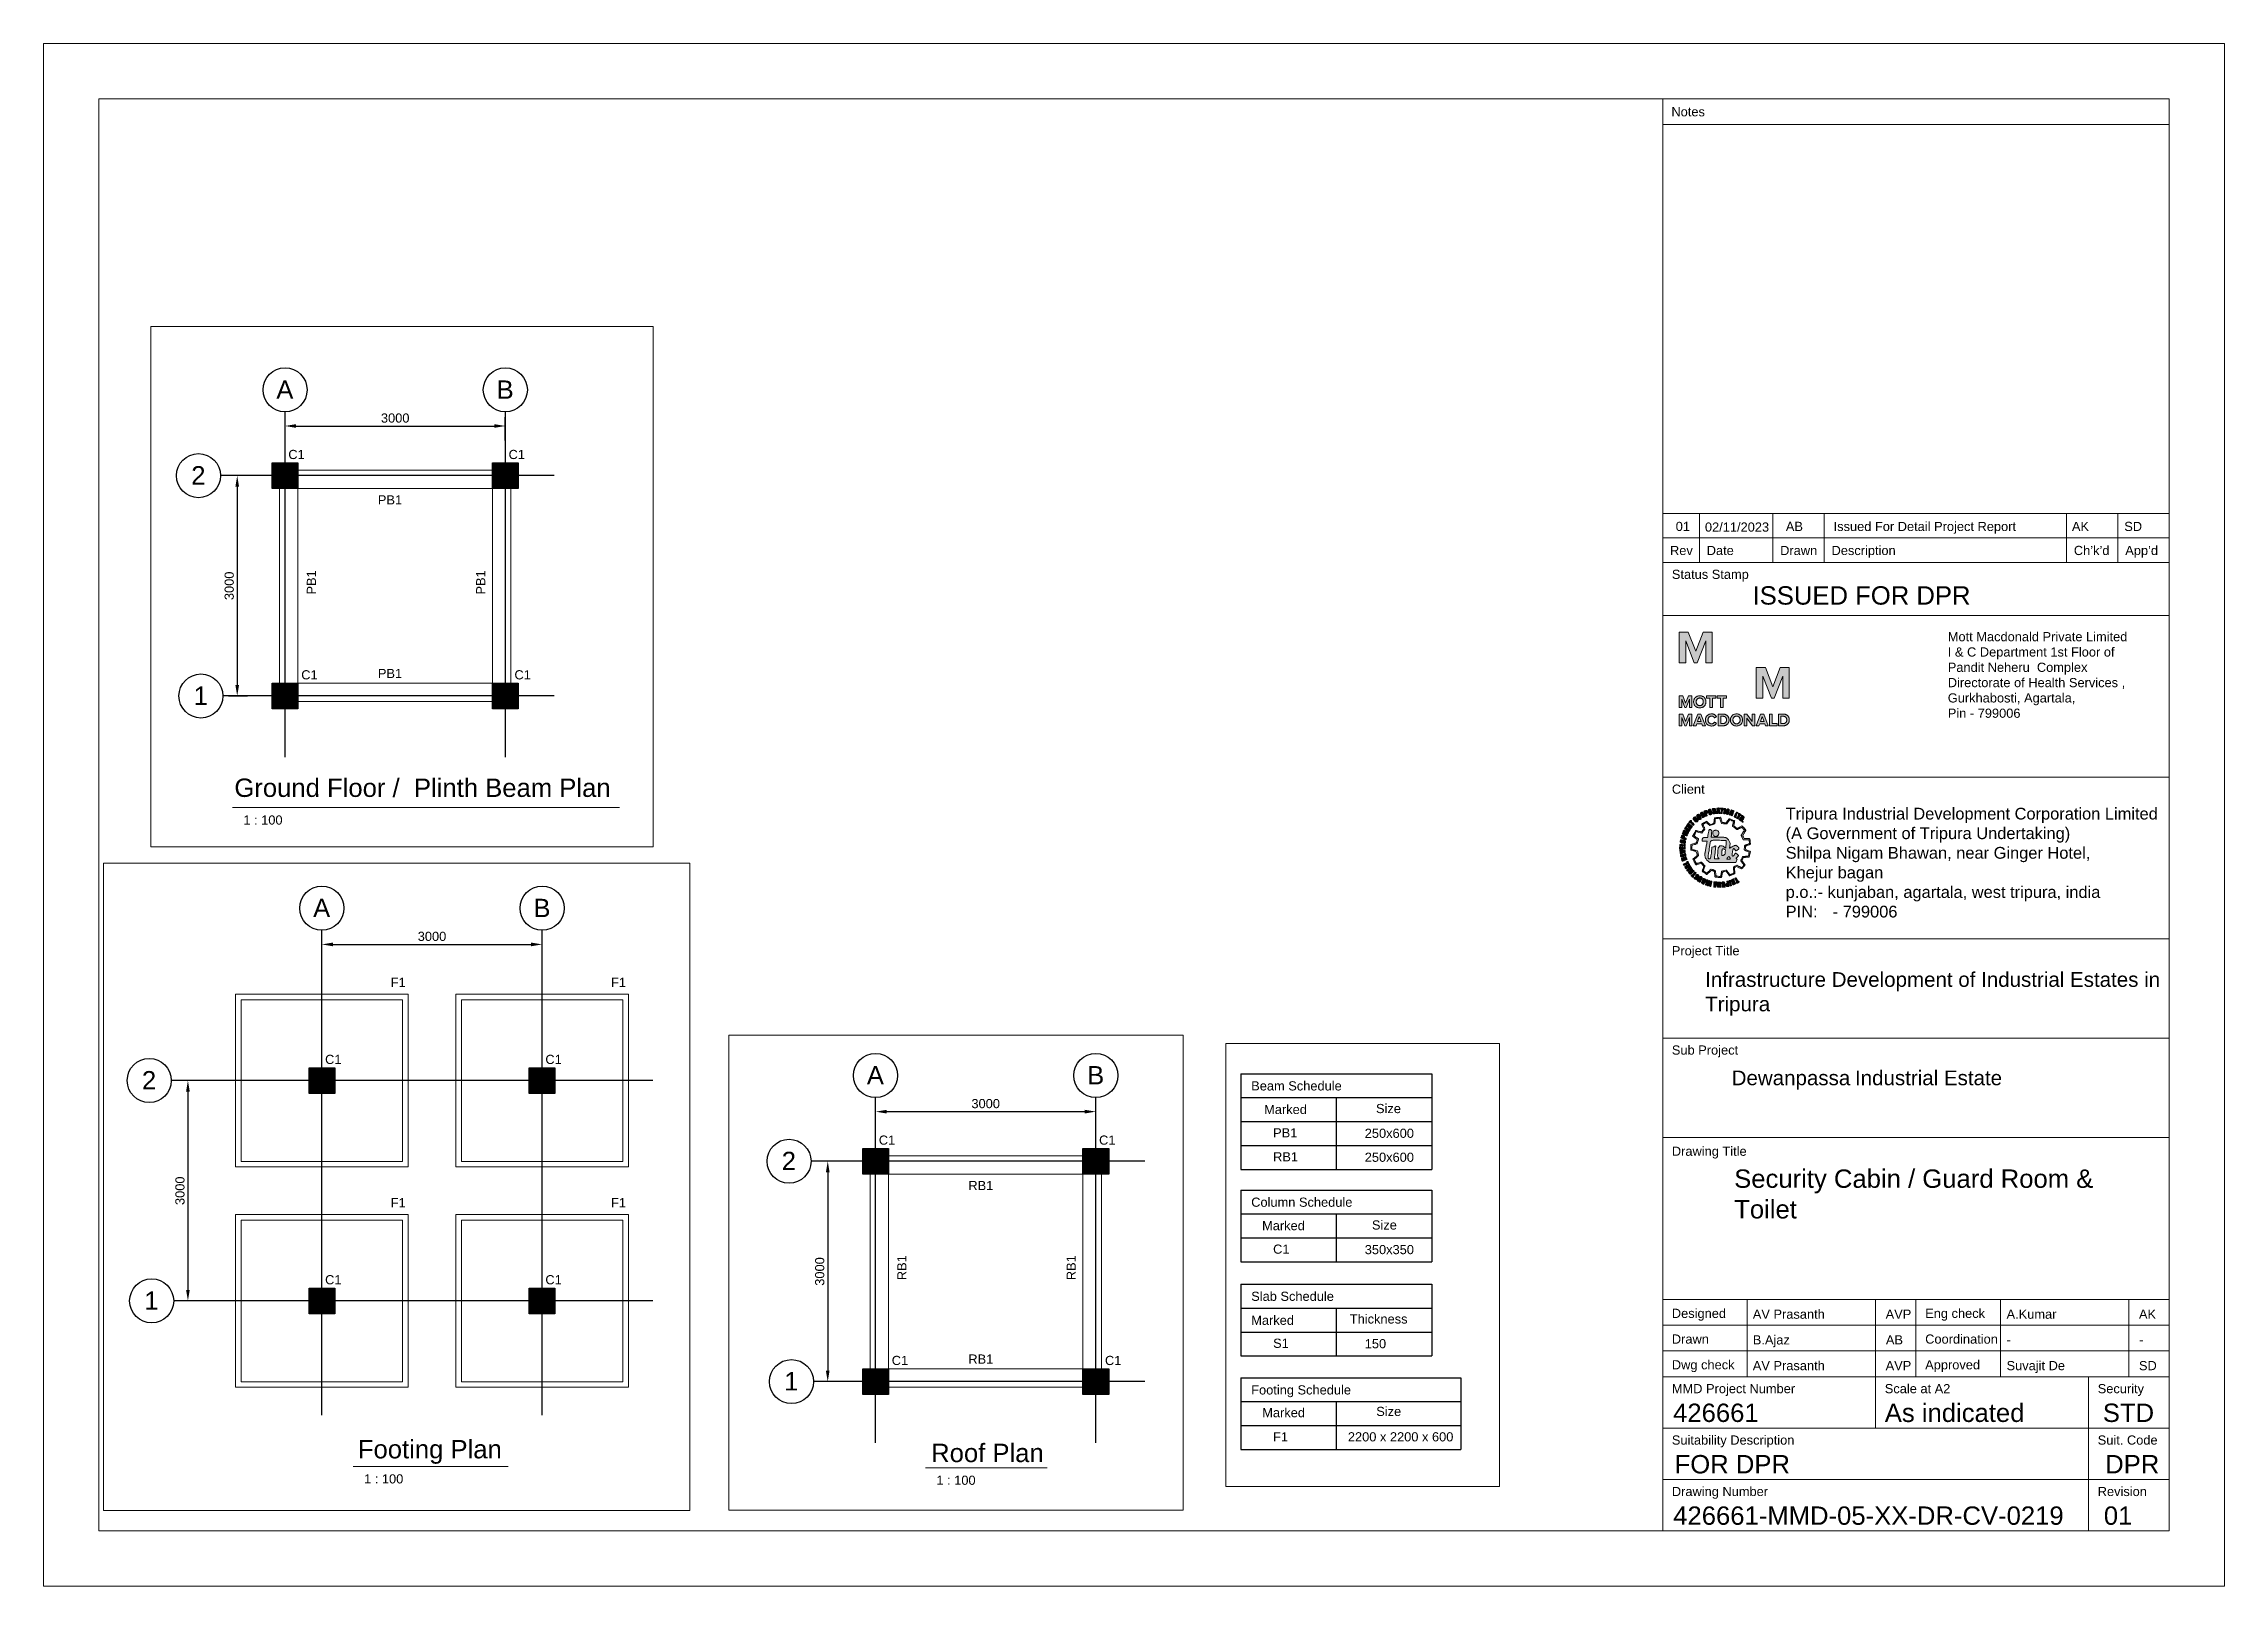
# Paper-space layout 'Layout1' of a CAD drawing. Header units: millimetres. Extents: x 0 to 594, y 0 to 420.
# The model-space entities are those that its viewports show. They can reach past a viewport. Long polylines and large blocks are cut down to what shows.
import ezdxf

# ---------------------------------------------------------------- set-up
doc = ezdxf.new("R2010")
doc.units = ezdxf.units.MM
for name, pattern in [('Dash', [6.35, 3.175, -3.175]), ('Grid Line', [22.225, 12.7, -3.175, 3.175, -3.175]), ('Hidden', [7.14375, 4.7625, -2.38125])]:
    doc.linetypes.add(name, pattern=pattern)
for name, color, linetype, lineweight in [('A-ANNO-DIMS', 211, 'Continuous', 30), ('A-DETL-HDLN', 90, 'Hidden', 9), ('A_Text2_5', 7, 'Continuous', 9), ('A_TITLE_BLOCK', 7, 'Continuous', 9), ('A_Window_Plan', 7, 'Continuous', 25), ('G-ANNO-TTLB', 6, 'Continuous', 9), ('G-ANNO-TTLB-THIN', 151, 'Continuous', 50), ('S-BEAM-IDEN', 2, 'Continuous', 9), ('S-COLS-IDEN', 171, 'Continuous', 9), ('S-FNDN', 32, 'Continuous', 9), ('S-FNDN-HDLN', 4, 'Dash', 9), ('S-FNDN-IDEN', 2, 'Continuous', 9), ('S-GRID', 1, 'Continuous', 30), ('S-GRID-IDEN', 1, 'Continuous', 30), ('Z-Z010-G-Frame', 7, 'Continuous', 0), ('Z-Z010-G-Margin', 7, 'Continuous', 0), ('Z-Z010-G-Trimline', 253, 'Continuous', 0), ('Z-Z011-T-Titles', 7, 'Continuous', 0)]:
    doc.layers.add(name, color=color, linetype=linetype, lineweight=lineweight)
doc.layers.add('G-ANNO-NPLT', color=191, linetype='Continuous', plot=False)
doc.layers.add('Z-Z900-G-Non_Plot', color=5, linetype='Continuous', plot=False)
doc.styles.add('Arial', font='arial.ttf', dxfattribs={"height": 125})
doc.styles.add('Arial_1', font='arial.ttf', dxfattribs={"height": 250})
doc.styles.add('Arial_23', font='arial.ttf', dxfattribs={"height": 2.5})
doc.styles.add('Arial_3', font='arial.ttf', dxfattribs={"height": 250})
doc.styles.add('Arial_31', font='arial.ttf', dxfattribs={"height": 5})
doc.styles.add('Arial_4', font='arial.ttf', dxfattribs={"height": 2.5})
doc.styles.add('Arial_9', font='arial.ttf', dxfattribs={"height": 5})
doc.styles.add('MM_ARIAL', font='arial.ttf')
doc.styles.add('MM_ARIAL 1 to 1', font='arial.ttf', dxfattribs={"height": 2.5})
doc.dimstyles.new('MM_Diagonal_-_2_5mm_Arial', dxfattribs={"dimscale": 304.8, "dimtxt": 127.532425, "dimasz": 0.492126, "dimexe": 0.393701, "dimexo": 0.246063, "dimgap": 0.147638, "dimtad": 1, "dimdec": 0, "dimzin": 0, "dimdsep": 46, "dimtxsty": 'Arial', "dimsah": 1, "dimcen": 0.09, "dimazin": 0, "dimtfac": 1, "dimtdec": 4, "dimtix": 1, "dimtmove": 0, "dimatfit": 3, "dimfxl": 0, "dimtvp": 1, "dimtolj": 1, "dimtzin": 0, "dimarcsym": 0})

psp = doc.layouts.get("Layout1")

# ---------------------------------------------------------------- texts
at = {"layer": 'A_Text2_5', "char_height": 2.5, "attachment_point": 1, "style": 'Arial_23'}
for s, insert, width in [('Issued For Detail Project Report', (487.56, 289.78), 61.7123), ('AK', (552.47, 289.78), 6.2532), ('SD', (566.73, 289.78), 5.6118)]:
    psp.add_mtext(s, dxfattribs=dict(at, insert=insert, width=width))
at = {"layer": 'A_TITLE_BLOCK', "attachment_point": 1}
for s, insert, char_height, width, style in [('01', (444.55, 289.79), 2.5, 4.6338, 'Arial_23'), ('02/11/2023', (452.51, 289.61), 2.5, 16.5949, 'Arial_23'), ('AB', (474.55, 289.79), 2.5, 4.6338, 'Arial_23'), ('ISSUED FOR DPR', (465.48, 272.24), 5, 76.7245, 'Arial_31'), ('Infrastructure Development of Industrial Estates in Tripura', (452.58, 167.16), 4, 134.0108, 'Arial_31'), ('Dewanpassa{\\fCalibri|b0|i0|c0|p34;\\H0.91667x; }Industrial Estate', (459.79, 140.37), 4, 99.0092, 'Arial_31'), ('Security Cabin / Guard Room &\\PToilet', (460.48, 113.43), 5, 105.8747, 'Arial_31'), ('AV Prasanth', (465.55, 75.28), 2.5, 26.4746, 'Arial_23'), ('AVP', (501.73, 75.28), 2.5, 6.2532, 'Arial_23'), ('A.Kumar', (534.67, 75.28), 2.5, 32.3882, 'Arial_23'), ('AK', (570.73, 75.28), 2.5, 5.6118, 'Arial_23'), ('B.Ajaz', (465.55, 68.28), 2.5, 16.5949, 'Arial_23'), ('AB', (501.8, 68.28), 2.5, 6.2532, 'Arial_23'), ('-', (534.67, 68.28), 2.5, 22.2067, 'Arial_23'), ('-', (570.8, 68.28), 2.5, 6.2532, 'Arial_23'), ('AV Prasanth', (465.55, 61.27), 2.5, 32.3882, 'Arial_23'), ('AVP', (501.73, 61.27), 2.5, 5.6118, 'Arial_23'), ('Suvajit De', (534.67, 61.27), 2.5, 26.5359, 'Arial_23'), ('SD', (570.73, 61.27), 2.5, 5.6118, 'Arial_23'), ('426661', (443.84, 49.67), 5, 28.8607, 'Arial_31'), ('As indicated', (501.5, 49.67), 5, 47.0591, 'Arial_31'), ('STD', (560.89, 49.67), 5, 17.1561, 'Arial_31'), ('FOR DPR', (444.25, 35.67), 5, 87.4641, 'Arial_31'), ('DPR', (561.53, 35.67), 5, 10.5021, 'Arial_31'), ('426661-MMD-05-XX-DR-CV-0219', (443.87, 21.67), 5, 110.3318, 'Arial_31'), ('01', (561.17, 21.67), 5, 15.7932, 'Arial_31')]:
    psp.add_mtext(s, dxfattribs=dict(at, insert=insert, char_height=char_height, width=width, style=style))
at = {"layer": 'G-ANNO-TTLB-THIN', "color": 7, "lineweight": 0, "insert": (474.5, 211.92), "char_height": 3.2, "width": 115.9361, "attachment_point": 1, "style": 'Arial'}
psp.add_mtext('Tripura Industrial Development Corporation Limited\\P(A Government of Tripura Undertaking)\\PShilpa Nigam Bhawan, near Ginger Hotel, \\PKhejur bagan\\Pp.o.:- kunjaban, agartala, west tripura, india\\PPIN:^I- 799006', dxfattribs=at)

msp = doc.modelspace()

# ---------------------------------------------------------------- texts
at = {"layer": 'G-ANNO-TTLB', "attachment_point": 1}
for s, insert, char_height, width, style in [('Roof Plan', (62357.1, 20497.7), 250, 5676.312, 'Arial_9'), (' 1 : 100', (62380.1, 20063.3), 125, 1410.97, 'Arial_3'), ('Ground Floor /  Plinth Beam Plan', (60909.8, 12104), 250, 11457.16, 'Arial_9'), (' 1 : 100', (60983.6, 11602.2), 125, 1410.97, 'Arial_3'), ('Footing Plan', (62090.1, 2540.6), 250, 5676.312, 'Arial_9'), (' 1 : 100', (62126.8, 2073.9), 125, 1410.97, 'Arial_3')]:
    msp.add_mtext(s, dxfattribs=dict(at, insert=insert, char_height=char_height, width=width, style=style))
at = {"layer": 'S-BEAM-IDEN', "char_height": 125, "attachment_point": 1, "style": 'Arial_4'}
for s, insert, width in [('RB1', (62864.1, 24075.6), 1194.514), ('RB1', (62864.1, 21712.8), 1194.514), ('PB1', (62864.1, 15960.5), 1194.514), ('PB1', (62864.1, 13597.7), 1194.514), ('Beam Schedule', (72083.3, 8965.6), 1678.871), ('Marked', (72259.5, 8644.6), 604.751), ('Size', (73782.6, 8657.1), 513.028), ('PB1', (72381.4, 8326.1), 513.758), ('250x600', (73629.6, 8320.3), 513.758), ('RB1', (72381.4, 7999.9), 513.758), ('250x600', (73629.6, 7994.1), 513.758), ('Column Schedule', (72083.3, 7381.9), 1678.871), ('Marked', (72231.5, 7062.5), 699.672), (' Size', (73678.8, 7071.7), 652.035), ('C1', (72381.4, 6742.4), 366.018), ('350x350', (73629.6, 6736.6), 513.758), ('Slab Schedule', (72083.3, 6100.8), 1678.871), ('Marked', (72083.3, 5774.5), 1099.884), ('Thickness', (73426.1, 5791.8), 919.385), ('S1', (72381.4, 5461.3), 366.018), ('150', (73629.6, 5455.4), 513.758), ('Footing Schedule', (72083.3, 4826.4), 1678.871), (' Marked', (72184.8, 4516.6), 1242.075), ('Size', (73786.2, 4533.2), 526.585), ('F1', (72381.4, 4186.9), 366.018), ('2200 x 2200 x 600', (73399.6, 4187.3), 1518.337)]:
    msp.add_mtext(s, dxfattribs=dict(at, insert=insert, width=width))
at = {"layer": 'S-BEAM-IDEN', "char_height": 125, "width": 1194.514, "attachment_point": 1, "rotation": 90, "style": 'Arial_4'}
for s, insert in [('RB1', (61896, 22724.9)), ('RB1', (64202.3, 22724.9)), ('PB1', (61896, 14609.8)), ('\\pt125;PB1', (64202.3, 14609.8))]:
    msp.add_mtext(s, dxfattribs=dict(at, insert=insert))
at = {"layer": 'S-COLS-IDEN', "char_height": 125, "width": 537.131, "attachment_point": 1, "style": 'Arial_3'}
for insert in [(61644.2, 24694.1), (64644.2, 24694.1), (61820.8, 21694.1), (64724.2, 21694.1), (61644.2, 16579), (64644.2, 16579), (61820.8, 13579), (64724.2, 13579), (61644.2, 7785), (64644.2, 7785), (61644.2, 4785), (64644.2, 4785)]:
    msp.add_mtext('C1', dxfattribs=dict(at, insert=insert))
at = {"layer": 'S-FNDN-IDEN', "char_height": 125, "width": 472.996, "attachment_point": 1, "style": 'Arial_4'}
for insert in [(62538, 8834.2), (65538, 8834.2), (62538, 5834.2), (65538, 5834.2)]:
    msp.add_mtext('F1', dxfattribs=dict(at, insert=insert))
at = {"layer": 'S-GRID-IDEN', "char_height": 250, "width": 284.599, "attachment_point": 1, "style": 'Arial_1'}
for s, insert in [('A', (61481.2, 25639.7)), ('B', (64481.2, 25639.7)), ('2', (60322.2, 24472.6)), ('1', (60355, 21472.6)), ('A', (61481.2, 17524.6)), ('B', (64481.2, 17524.6)), ('2', (60322.2, 16357.5)), ('1', (60355, 13357.5)), ('A', (61481.2, 9909.4)), ('B', (64481.2, 9909.4)), ('2', (59149.7, 7563.5)), ('1', (59182.5, 4563.5))]:
    msp.add_mtext(s, dxfattribs=dict(at, insert=insert))

# ---------------------------------------------------------------- blocks, each defined once
blk = doc.blocks.new('Logo_Mott MacDonald')
at = {"layer": 'Z-Z010-G-Frame'}
h = blk.add_hatch(color=178, dxfattribs=at)
h.paths.add_polyline_path([(6.98, -4.5), (4.5, -4.5), (4.5, -12.81), (6.27, -12.81), (6.27, -6.82), (8.61, -12.81), (9.38, -12.81), (11.72, -6.82), (11.72, -12.81), (13.5, -12.81), (13.5, -4.5), (11.01, -4.5), (8.99, -9.7)])
h.paths.add_polyline_path([(25.5, -22.47), (27.27, -22.47), (27.27, -16.48), (29.61, -22.47), (30.38, -22.47), (32.72, -16.48), (32.72, -22.47), (34.5, -22.47), (34.5, -14.16), (32.01, -14.16), (29.99, -19.35), (27.98, -14.16), (25.5, -14.16)])
h.paths.add_polyline_path([(4.5, -21.87), (4.5, -25.06), (5.18, -25.06), (5.18, -22.76), (6.08, -25.06), (6.38, -25.06), (7.27, -22.76), (7.27, -25.06), (7.96, -25.06), (7.96, -21.87), (7, -21.87), (6.23, -23.87), (5.45, -21.87)])
h.paths.add_polyline_path([(9.56, -21.9), (9.41, -21.95), (9.27, -22.02), (9.13, -22.1), (9.01, -22.19), (8.9, -22.3), (8.79, -22.41), (8.7, -22.54), (8.62, -22.67), (8.56, -22.81), (8.51, -22.97), (8.47, -23.13), (8.44, -23.29), (8.44, -23.47), (8.44, -23.64), (8.47, -23.81), (8.51, -23.97), (8.56, -24.12), (8.62, -24.27), (8.7, -24.4), (8.79, -24.53), (8.9, -24.64), (9.01, -24.74), (9.13, -24.84), (9.27, -24.92), (9.41, -24.99), (9.56, -25.04), (9.72, -25.08), (9.89, -25.11), (10.06, -25.12), (10.24, -25.11), (10.41, -25.1), (10.57, -25.06), (10.73, -25.01), (10.87, -24.95), (11.01, -24.88), (11.14, -24.79), (11.26, -24.69), (11.37, -24.58), (11.46, -24.46), (11.55, -24.34), (11.62, -24.2), (11.68, -24.05), (11.72, -23.89), (11.75, -23.73), (11.77, -23.56), (11.77, -23.38), (11.75, -23.21), (11.72, -23.05), (11.68, -22.89), (11.62, -22.74), (11.55, -22.6), (11.46, -22.47), (11.37, -22.35), (11.26, -22.24), (11.14, -22.14), (11.01, -22.06), (10.87, -21.98), (10.73, -21.92), (10.57, -21.88), (10.41, -21.84), (10.24, -21.82), (10.06, -21.82), (9.89, -21.83), (9.72, -21.86)])
h.paths.add_polyline_path([(9.82, -22.46), (9.92, -22.44), (10.03, -22.42), (10.13, -22.42), (10.24, -22.43), (10.34, -22.45), (10.43, -22.47), (10.52, -22.51), (10.6, -22.55), (10.68, -22.6), (10.75, -22.66), (10.82, -22.73), (10.88, -22.8), (10.93, -22.88), (10.97, -22.97), (11.01, -23.06), (11.03, -23.15), (11.06, -23.26), (11.07, -23.36), (11.07, -23.47), (11.07, -23.58), (11.06, -23.68), (11.03, -23.78), (11.01, -23.88), (10.97, -23.97), (10.93, -24.05), (10.88, -24.13), (10.82, -24.21), (10.75, -24.27), (10.68, -24.33), (10.6, -24.38), (10.52, -24.43), (10.43, -24.46), (10.34, -24.49), (10.24, -24.51), (10.13, -24.52), (10.03, -24.51), (9.92, -24.5), (9.82, -24.48), (9.73, -24.45), (9.65, -24.41), (9.56, -24.36), (9.49, -24.3), (9.42, -24.24), (9.36, -24.17), (9.31, -24.09), (9.26, -24.01), (9.22, -23.92), (9.19, -23.83), (9.16, -23.73), (9.14, -23.63), (9.14, -23.52), (9.14, -23.41), (9.14, -23.31), (9.16, -23.2), (9.19, -23.11), (9.22, -23.01), (9.26, -22.92), (9.31, -22.84), (9.36, -22.77), (9.42, -22.7), (9.49, -22.63), (9.56, -22.58), (9.65, -22.53), (9.73, -22.49)], flags=16)
h.paths.add_polyline_path([(11.92, -21.87), (11.92, -22.47), (12.85, -22.47), (12.85, -25.06), (13.54, -25.06), (13.54, -22.47), (14.46, -22.47), (14.46, -21.87)])
h.paths.add_polyline_path([(14.84, -21.87), (14.84, -22.47), (15.77, -22.47), (15.77, -25.06), (16.45, -25.06), (16.45, -22.47), (17.38, -22.47), (17.38, -21.87)])
h.paths.add_polyline_path([(4.5, -26.81), (4.5, -30), (5.18, -30), (5.18, -27.7), (6.08, -30), (6.38, -30), (7.27, -27.7), (7.27, -30), (7.96, -30), (7.96, -26.81), (7, -26.81), (6.23, -28.8), (5.45, -26.81)])
h.paths.add_polyline_path([(8.32, -30), (9.09, -30), (9.29, -29.46), (10.66, -29.46), (10.86, -30), (11.63, -30), (10.4, -26.81), (9.55, -26.81)])
h.paths.add_polyline_path([(9.48, -28.86), (9.98, -27.49), (10.47, -28.86)], flags=16)
h.paths.add_polyline_path([(11.81, -27.64), (11.75, -27.78), (11.7, -27.92), (11.67, -28.08), (11.65, -28.24), (11.64, -28.41), (11.65, -28.57), (11.67, -28.73), (11.7, -28.89), (11.75, -29.03), (11.81, -29.17), (11.89, -29.3), (11.97, -29.42), (12.06, -29.53), (12.17, -29.63), (12.28, -29.73), (12.41, -29.81), (12.54, -29.88), (12.68, -29.94), (12.82, -29.99), (12.97, -30.02), (13.13, -30.05), (13.29, -30.06), (13.43, -30.06), (13.54, -30.05), (13.65, -30.03), (13.75, -30.01), (13.85, -29.98), (13.94, -29.94), (14.03, -29.9), (14.11, -29.86), (14.19, -29.81), (14.26, -29.76), (14.33, -29.7), (14.39, -29.64), (14.45, -29.58), (14.51, -29.52), (14.56, -29.45), (14.61, -29.38), (14.65, -29.31), (14.67, -29.27), (14.61, -29.24), (14.58, -29.23), (14.54, -29.21), (14.49, -29.19), (14.44, -29.16), (14.39, -29.14), (14.34, -29.11), (14.29, -29.09), (14.25, -29.07), (14.2, -29.05), (14.17, -29.03), (14.09, -28.99), (14.09, -28.99), (14.05, -29.06), (13.99, -29.14), (13.92, -29.22), (13.83, -29.29), (13.75, -29.35), (13.65, -29.39), (13.55, -29.43), (13.44, -29.45), (13.35, -29.45), (13.26, -29.45), (13.17, -29.44), (13.07, -29.42), (12.99, -29.39), (12.9, -29.36), (12.82, -29.32), (12.75, -29.27), (12.68, -29.21), (12.61, -29.15), (12.56, -29.08), (12.5, -29), (12.46, -28.92), (12.42, -28.84), (12.39, -28.75), (12.36, -28.66), (12.35, -28.56), (12.34, -28.46), (12.34, -28.36), (12.35, -28.25), (12.36, -28.16), (12.39, -28.06), (12.42, -27.97), (12.46, -27.89), (12.5, -27.81), (12.56, -27.74), (12.61, -27.67), (12.68, -27.6), (12.75, -27.55), (12.82, -27.5), (12.9, -27.46), (12.99, -27.42), (13.07, -27.39), (13.17, -27.37), (13.26, -27.36), (13.38, -27.36), (13.49, -27.37), (13.6, -27.4), (13.7, -27.44), (13.79, -27.49), (13.88, -27.56), (13.95, -27.63), (14.02, -27.71), (14.09, -27.82), (14.09, -27.82), (14.13, -27.8), (14.17, -27.79), (14.2, -27.77), (14.25, -27.75), (14.29, -27.72), (14.34, -27.7), (14.39, -27.67), (14.44, -27.65), (14.49, -27.63), (14.54, -27.6), (14.58, -27.58), (14.67, -27.54), (14.65, -27.49), (14.61, -27.43), (14.56, -27.36), (14.51, -27.29), (14.45, -27.23), (14.39, -27.17), (14.33, -27.11), (14.26, -27.05), (14.19, -27), (14.11, -26.95), (14.03, -26.91), (13.94, -26.87), (13.85, -26.83), (13.75, -26.8), (13.65, -26.78), (13.54, -26.77), (13.43, -26.76), (13.29, -26.76), (13.13, -26.77), (12.97, -26.79), (12.82, -26.83), (12.68, -26.87), (12.54, -26.93), (12.41, -27), (12.28, -27.09), (12.17, -27.18), (12.06, -27.28), (11.97, -27.39), (11.89, -27.51)])
h.paths.add_polyline_path([(16.43, -30), (16.39, -30), (16.39, -30), (16.39, -30), (16.39, -30), (16.39, -30), (16.38, -30), (16.37, -30), (16.36, -30), (16.34, -30), (16.33, -30), (16.31, -30), (16.29, -30), (16.26, -30), (16.24, -30), (16.19, -30), (16.13, -30), (16.06, -30), (16, -30), (15.92, -30), (15.85, -30), (15.7, -30), (15.63, -30), (15.56, -30), (15.49, -30), (15.43, -30), (15.36, -30), (15.31, -30), (15.28, -30), (15.26, -30), (15.24, -30), (15.22, -30), (15.2, -30), (15.18, -30), (15.17, -30), (15.15, -30), (15.14, -30), (15.14, -30), (15.13, -30), (15.13, -30), (15.13, -30), (15.13, -30), (15.13, -29.99), (15.13, -29.99), (15.13, -29.98), (15.13, -29.97), (15.13, -29.94), (15.13, -29.91), (15.13, -29.88), (15.13, -29.84), (15.13, -29.79), (15.13, -29.74), (15.13, -29.68), (15.13, -29.62), (15.13, -29.56), (15.13, -29.49), (15.13, -29.41), (15.13, -29.34), (15.13, -29.26), (15.13, -29.18), (15.13, -29.09), (15.13, -29.01), (15.13, -28.92), (15.13, -28.74), (15.13, -28.55), (15.13, -28.18), (15.13, -28), (15.13, -27.82), (15.13, -27.73), (15.13, -27.65), (15.13, -27.57), (15.13, -27.49), (15.13, -27.41), (15.13, -27.34), (15.13, -27.27), (15.13, -27.2), (15.13, -27.14), (15.13, -27.08), (15.13, -27.03), (15.13, -26.98), (15.13, -26.94), (15.13, -26.9), (15.13, -26.87), (15.13, -26.84), (15.13, -26.83), (15.13, -26.83), (15.13, -26.82), (15.13, -26.81), (15.13, -26.81), (15.13, -26.81), (15.18, -26.81), (15.19, -26.81), (15.21, -26.81), (15.23, -26.81), (15.25, -26.81), (15.28, -26.81), (15.33, -26.81), (15.39, -26.81), (15.45, -26.81), (15.52, -26.81), (15.59, -26.81), (15.73, -26.81), (15.88, -26.81), (15.95, -26.81), (16.02, -26.81), (16.09, -26.81), (16.15, -26.81), (16.2, -26.81), (16.26, -26.81), (16.28, -26.81), (16.3, -26.81), (16.32, -26.81), (16.34, -26.81), (16.35, -26.81), (16.36, -26.81), (16.37, -26.81), (16.38, -26.81), (16.39, -26.81), (16.39, -26.81), (16.39, -26.81), (16.45, -26.81), (16.6, -26.82), (16.71, -26.83), (16.81, -26.85), (16.92, -26.87), (17.02, -26.9), (17.11, -26.94), (17.21, -26.98), (17.3, -27.02), (17.38, -27.07), (17.46, -27.13), (17.54, -27.18), (17.61, -27.25), (17.68, -27.31), (17.74, -27.39), (17.81, -27.48), (17.87, -27.56), (17.91, -27.65), (17.95, -27.74), (17.99, -27.83), (18.02, -27.92), (18.05, -28.02), (18.06, -28.13), (18.08, -28.23), (18.08, -28.34), (18.08, -28.45), (18.08, -28.56), (18.07, -28.67), (18.05, -28.77), (18.02, -28.87), (17.99, -28.97), (17.96, -29.06), (17.92, -29.15), (17.87, -29.24), (17.82, -29.32), (17.78, -29.38), (17.72, -29.45), (17.65, -29.52), (17.58, -29.59), (17.51, -29.65), (17.43, -29.71), (17.35, -29.76), (17.26, -29.81), (17.17, -29.85), (17.08, -29.89), (16.98, -29.92), (16.88, -29.95), (16.77, -29.97), (16.67, -29.98), (16.56, -29.99)])
h.paths.add_polyline_path([(15.81, -29.36), (15.81, -29.31), (15.81, -29.25), (15.81, -29.18), (15.81, -29.14), (15.81, -29.05), (15.81, -28.96), (15.81, -28.86), (15.81, -28.75), (15.81, -28.64), (15.81, -28.4), (15.81, -28.17), (15.81, -28.06), (15.81, -27.95), (15.81, -27.85), (15.81, -27.75), (15.81, -27.67), (15.81, -27.63), (15.81, -27.59), (15.81, -27.53), (15.81, -27.47), (15.81, -27.44), (15.81, -27.42), (15.81, -27.41), (15.81, -27.41), (15.85, -27.41), (15.9, -27.41), (15.98, -27.41), (16.05, -27.41), (16.18, -27.41), (16.25, -27.41), (16.3, -27.41), (16.35, -27.41), (16.39, -27.41), (16.39, -27.41), (16.39, -27.41), (16.43, -27.41), (16.55, -27.41), (16.68, -27.44), (16.81, -27.48), (16.92, -27.53), (17.02, -27.59), (17.11, -27.66), (17.19, -27.75), (17.25, -27.85), (17.3, -27.95), (17.34, -28.06), (17.37, -28.18), (17.39, -28.3), (17.39, -28.43), (17.38, -28.56), (17.36, -28.68), (17.32, -28.79), (17.27, -28.9), (17.21, -29), (17.14, -29.09), (17.06, -29.18), (16.96, -29.25), (16.85, -29.31), (16.74, -29.35), (16.61, -29.38), (16.51, -29.4), (16.42, -29.4), (16.39, -29.4), (16.34, -29.4), (16.3, -29.4), (16.24, -29.4), (16.18, -29.4), (16.05, -29.4), (15.98, -29.4), (15.92, -29.4), (15.87, -29.4), (15.84, -29.4), (15.82, -29.4), (15.82, -29.4), (15.81, -29.4)], flags=16)
h.paths.add_polyline_path([(18.48, -28.07), (18.45, -28.23), (18.45, -28.41), (18.45, -28.58), (18.48, -28.75), (18.52, -28.91), (18.57, -29.06), (18.63, -29.2), (18.71, -29.34), (18.8, -29.46), (18.91, -29.58), (19.02, -29.68), (19.14, -29.78), (19.28, -29.86), (19.42, -29.92), (19.57, -29.98), (19.73, -30.02), (19.9, -30.05), (20.07, -30.06), (20.25, -30.05), (20.42, -30.03), (20.58, -30), (20.74, -29.95), (20.88, -29.89), (21.02, -29.82), (21.15, -29.73), (21.27, -29.63), (21.38, -29.52), (21.47, -29.4), (21.56, -29.27), (21.63, -29.13), (21.69, -28.99), (21.73, -28.83), (21.76, -28.67), (21.78, -28.49), (21.78, -28.32), (21.76, -28.15), (21.73, -27.98), (21.69, -27.83), (21.63, -27.68), (21.56, -27.54), (21.47, -27.41), (21.38, -27.29), (21.27, -27.18), (21.15, -27.08), (21.02, -27), (20.88, -26.92), (20.74, -26.86), (20.58, -26.81), (20.42, -26.78), (20.25, -26.76), (20.07, -26.76), (19.9, -26.77), (19.73, -26.8), (19.57, -26.84), (19.42, -26.89), (19.28, -26.96), (19.14, -27.04), (19.02, -27.13), (18.91, -27.23), (18.8, -27.35), (18.71, -27.47), (18.63, -27.61), (18.57, -27.75), (18.52, -27.9)])
h.paths.add_polyline_path([(19.17, -28.14), (19.2, -28.04), (19.23, -27.95), (19.27, -27.86), (19.32, -27.78), (19.37, -27.7), (19.43, -27.63), (19.5, -27.57), (19.57, -27.51), (19.66, -27.47), (19.74, -27.43), (19.83, -27.4), (19.93, -27.37), (20.04, -27.36), (20.14, -27.36), (20.25, -27.37), (20.35, -27.38), (20.44, -27.41), (20.53, -27.45), (20.62, -27.49), (20.69, -27.54), (20.76, -27.6), (20.83, -27.67), (20.89, -27.74), (20.94, -27.82), (20.98, -27.91), (21.02, -28), (21.05, -28.09), (21.07, -28.19), (21.08, -28.3), (21.08, -28.41), (21.08, -28.51), (21.07, -28.62), (21.05, -28.72), (21.02, -28.82), (20.98, -28.91), (20.94, -28.99), (20.89, -29.07), (20.83, -29.14), (20.76, -29.21), (20.69, -29.27), (20.62, -29.32), (20.53, -29.37), (20.44, -29.4), (20.35, -29.43), (20.25, -29.45), (20.14, -29.45), (20.04, -29.45), (19.93, -29.44), (19.83, -29.42), (19.74, -29.39), (19.66, -29.35), (19.57, -29.3), (19.5, -29.24), (19.43, -29.18), (19.37, -29.11), (19.32, -29.03), (19.27, -28.95), (19.23, -28.86), (19.2, -28.77), (19.17, -28.67), (19.15, -28.57), (19.15, -28.46), (19.15, -28.35), (19.15, -28.25)], flags=16)
h.paths.add_polyline_path([(22.94, -26.81), (22.24, -26.81), (22.24, -30), (22.92, -30), (22.92, -27.92), (24.45, -30), (25.1, -30), (25.1, -26.81), (24.42, -26.81), (24.42, -28.81)])
h.paths.add_polyline_path([(25.46, -30), (26.23, -30), (26.44, -29.46), (27.8, -29.46), (28, -30), (28.77, -30), (27.54, -26.81), (26.69, -26.81)])
h.paths.add_polyline_path([(27.12, -27.49), (27.62, -28.86), (26.62, -28.86)], flags=16)
h.paths.add_polyline_path([(29.83, -26.81), (29.14, -26.81), (29.14, -30), (31.18, -30), (31.18, -29.4), (29.83, -29.4)])
h.paths.add_polyline_path([(32.85, -30), (32.81, -30), (32.81, -30), (32.81, -30), (32.81, -30), (32.8, -30), (32.8, -30), (32.79, -30), (32.77, -30), (32.76, -30), (32.74, -30), (32.72, -30), (32.7, -30), (32.68, -30), (32.66, -30), (32.6, -30), (32.54, -30), (32.48, -30), (32.41, -30), (32.34, -30), (32.27, -30), (32.12, -30), (32.05, -30), (31.98, -30), (31.91, -30), (31.84, -30), (31.78, -30), (31.72, -30), (31.7, -30), (31.67, -30), (31.65, -30), (31.63, -30), (31.61, -30), (31.6, -30), (31.58, -30), (31.57, -30), (31.56, -30), (31.55, -30), (31.55, -30), (31.55, -30), (31.55, -30), (31.55, -30), (31.55, -29.99), (31.55, -29.99), (31.55, -29.98), (31.55, -29.97), (31.55, -29.94), (31.55, -29.91), (31.55, -29.88), (31.55, -29.84), (31.55, -29.79), (31.55, -29.74), (31.55, -29.68), (31.55, -29.62), (31.55, -29.56), (31.55, -29.49), (31.55, -29.41), (31.55, -29.34), (31.55, -29.26), (31.55, -29.18), (31.55, -29.09), (31.55, -29.01), (31.55, -28.92), (31.55, -28.74), (31.55, -28.55), (31.55, -28.18), (31.55, -28), (31.55, -27.82), (31.55, -27.73), (31.55, -27.65), (31.55, -27.57), (31.55, -27.49), (31.55, -27.41), (31.55, -27.34), (31.55, -27.27), (31.55, -27.2), (31.55, -27.14), (31.55, -27.08), (31.55, -27.03), (31.55, -26.98), (31.55, -26.94), (31.55, -26.9), (31.55, -26.87), (31.55, -26.84), (31.55, -26.83), (31.55, -26.83), (31.55, -26.82), (31.55, -26.81), (31.55, -26.81), (31.55, -26.81), (31.59, -26.81), (31.61, -26.81), (31.63, -26.81), (31.65, -26.81), (31.67, -26.81), (31.69, -26.81), (31.75, -26.81), (31.8, -26.81), (31.87, -26.81), (31.93, -26.81), (32, -26.81), (32.15, -26.81), (32.29, -26.81), (32.37, -26.81), (32.44, -26.81), (32.5, -26.81), (32.56, -26.81), (32.62, -26.81), (32.67, -26.81), (32.69, -26.81), (32.72, -26.81), (32.74, -26.81), (32.75, -26.81), (32.77, -26.81), (32.78, -26.81), (32.79, -26.81), (32.8, -26.81), (32.8, -26.81), (32.81, -26.81), (32.81, -26.81), (32.87, -26.81), (33.01, -26.82), (33.12, -26.83), (33.23, -26.85), (33.33, -26.87), (33.43, -26.9), (33.53, -26.94), (33.62, -26.98), (33.71, -27.02), (33.8, -27.07), (33.88, -27.13), (33.96, -27.18), (34.03, -27.25), (34.1, -27.31), (34.16, -27.39), (34.23, -27.48), (34.28, -27.56), (34.33, -27.65), (34.37, -27.74), (34.41, -27.83), (34.44, -27.92), (34.46, -28.02), (34.48, -28.13), (34.49, -28.23), (34.5, -28.34), (34.5, -28.45), (34.49, -28.56), (34.48, -28.67), (34.46, -28.77), (34.44, -28.87), (34.41, -28.97), (34.37, -29.06), (34.33, -29.15), (34.29, -29.24), (34.24, -29.32), (34.19, -29.38), (34.13, -29.45), (34.07, -29.52), (34, -29.59), (33.93, -29.65), (33.85, -29.71), (33.77, -29.76), (33.68, -29.81), (33.59, -29.85), (33.49, -29.89), (33.4, -29.92), (33.3, -29.95), (33.19, -29.97), (33.08, -29.98), (32.97, -29.99)])
h.paths.add_polyline_path([(32.23, -27.95), (32.23, -27.85), (32.23, -27.75), (32.23, -27.67), (32.23, -27.63), (32.23, -27.59), (32.23, -27.53), (32.23, -27.47), (32.23, -27.44), (32.23, -27.42), (32.23, -27.41), (32.23, -27.41), (32.27, -27.41), (32.31, -27.41), (32.4, -27.41), (32.47, -27.41), (32.6, -27.41), (32.66, -27.41), (32.72, -27.41), (32.77, -27.41), (32.81, -27.41), (32.81, -27.41), (32.81, -27.41), (32.84, -27.41), (32.97, -27.41), (33.1, -27.44), (33.22, -27.48), (33.34, -27.53), (33.44, -27.59), (33.53, -27.66), (33.6, -27.75), (33.67, -27.85), (33.72, -27.95), (33.76, -28.06), (33.79, -28.18), (33.8, -28.3), (33.81, -28.43), (33.8, -28.56), (33.77, -28.68), (33.74, -28.79), (33.69, -28.9), (33.63, -29), (33.56, -29.09), (33.47, -29.18), (33.38, -29.25), (33.27, -29.31), (33.15, -29.35), (33.02, -29.38), (32.92, -29.4), (32.84, -29.4), (32.8, -29.4), (32.76, -29.4), (32.72, -29.4), (32.66, -29.4), (32.6, -29.4), (32.46, -29.4), (32.4, -29.4), (32.34, -29.4), (32.29, -29.4), (32.25, -29.4), (32.24, -29.4), (32.23, -29.4), (32.23, -29.4), (32.23, -29.36), (32.23, -29.31), (32.23, -29.25), (32.23, -29.18), (32.23, -29.14), (32.23, -29.05), (32.23, -28.96), (32.23, -28.86), (32.23, -28.75), (32.23, -28.64), (32.23, -28.4), (32.23, -28.17), (32.23, -28.06)], flags=16)
at = {"layer": 'Z-Z900-G-Non_Plot', "color": 0, "lineweight": 5}
for points in [[(13.5, -4.5), (13.5, -12.81), (11.72, -12.81), (11.72, -6.82), (9.38, -12.81), (8.61, -12.81), (6.27, -6.82), (6.27, -12.81), (4.5, -12.81), (4.5, -4.5), (6.98, -4.5), (8.99, -9.7), (11.01, -4.5), (13.5, -4.5)], [(32.01, -14.16), (29.99, -19.35), (27.98, -14.16), (25.5, -14.16), (25.5, -22.47), (27.27, -22.47), (27.27, -16.48), (29.61, -22.47), (30.38, -22.47), (32.72, -16.48), (32.72, -22.47), (34.5, -22.47), (34.5, -14.16), (32.01, -14.16)], [(7.27, -25.06), (7.27, -22.76), (6.38, -25.06), (6.08, -25.06), (5.18, -22.76), (5.18, -25.06), (4.5, -25.06), (4.5, -21.87), (5.45, -21.87), (6.23, -23.87), (7, -21.87), (7.96, -21.87), (7.96, -25.06), (7.27, -25.06)], [(12.85, -25.06), (12.85, -22.47), (11.92, -22.47), (11.92, -21.87), (14.46, -21.87), (14.46, -22.47), (13.54, -22.47), (13.54, -25.06), (12.85, -25.06)], [(15.77, -25.06), (15.77, -22.47), (14.84, -22.47), (14.84, -21.87), (17.38, -21.87), (17.38, -22.47), (16.45, -22.47), (16.45, -25.06), (15.77, -25.06)], [(7.27, -30), (7.27, -27.7), (6.38, -30), (6.08, -30), (5.18, -27.7), (5.18, -30), (4.5, -30), (4.5, -26.81), (5.45, -26.81), (6.23, -28.8), (7, -26.81), (7.96, -26.81), (7.96, -30), (7.27, -30)], [(10.86, -30), (10.66, -29.46), (9.29, -29.46), (9.09, -30), (8.32, -30), (9.55, -26.81), (10.4, -26.81), (11.63, -30), (10.86, -30)], [(9.98, -27.49), (9.48, -28.86), (10.47, -28.86), (9.98, -27.49)], [(24.45, -30), (22.92, -27.92), (22.92, -30), (22.24, -30), (22.24, -26.81), (22.94, -26.81), (24.42, -28.81), (24.42, -26.81), (25.1, -26.81), (25.1, -30), (24.45, -30)], [(28, -30), (27.8, -29.46), (26.44, -29.46), (26.23, -30), (25.46, -30), (26.69, -26.81), (27.54, -26.81), (28.77, -30), (28, -30)], [(27.12, -27.49), (26.62, -28.86), (27.62, -28.86), (27.12, -27.49)], [(29.14, -30), (29.14, -26.81), (29.83, -26.81), (29.83, -29.4), (31.18, -29.4), (31.18, -30), (29.14, -30)]]:
    blk.add_lwpolyline(points, dxfattribs=at)
for points in [[(8.44, -23.47), (8.44, -23.29), (8.47, -23.13), (8.51, -22.97), (8.56, -22.81), (8.62, -22.67), (8.7, -22.54), (8.79, -22.41), (8.9, -22.3), (9.01, -22.19), (9.13, -22.1), (9.27, -22.02), (9.41, -21.95), (9.56, -21.9), (9.72, -21.86), (9.89, -21.83), (10.06, -21.82), (10.24, -21.82), (10.41, -21.84), (10.57, -21.88), (10.73, -21.92), (10.87, -21.98), (11.01, -22.06), (11.14, -22.14), (11.26, -22.24), (11.37, -22.35), (11.46, -22.47), (11.55, -22.6), (11.62, -22.74), (11.68, -22.89), (11.72, -23.05), (11.75, -23.21), (11.77, -23.38), (11.77, -23.56), (11.75, -23.73), (11.72, -23.89), (11.68, -24.05), (11.62, -24.2), (11.55, -24.34), (11.46, -24.46), (11.37, -24.58), (11.26, -24.69), (11.14, -24.79), (11.01, -24.88), (10.87, -24.95), (10.73, -25.01), (10.57, -25.06), (10.41, -25.1), (10.24, -25.11), (10.06, -25.12), (9.89, -25.11), (9.72, -25.08), (9.56, -25.04), (9.41, -24.99), (9.27, -24.92), (9.13, -24.84), (9.01, -24.74), (8.9, -24.64), (8.79, -24.53), (8.7, -24.4), (8.62, -24.27), (8.56, -24.12), (8.51, -23.97), (8.47, -23.81), (8.44, -23.64)], [(11.07, -23.47), (11.07, -23.36), (11.06, -23.26), (11.03, -23.15), (11.01, -23.06), (10.97, -22.97), (10.93, -22.88), (10.88, -22.8), (10.82, -22.73), (10.75, -22.66), (10.68, -22.6), (10.6, -22.55), (10.52, -22.51), (10.43, -22.47), (10.34, -22.45), (10.24, -22.43), (10.13, -22.42), (10.03, -22.42), (9.92, -22.44), (9.82, -22.46), (9.73, -22.49), (9.65, -22.53), (9.56, -22.58), (9.49, -22.63), (9.42, -22.7), (9.36, -22.77), (9.31, -22.84), (9.26, -22.92), (9.22, -23.01), (9.19, -23.11), (9.16, -23.2), (9.14, -23.31), (9.14, -23.41), (9.14, -23.52), (9.14, -23.63), (9.16, -23.73), (9.19, -23.83), (9.22, -23.92), (9.26, -24.01), (9.31, -24.09), (9.36, -24.17), (9.42, -24.24), (9.49, -24.3), (9.56, -24.36), (9.65, -24.41), (9.73, -24.45), (9.82, -24.48), (9.92, -24.5), (10.03, -24.51), (10.13, -24.52), (10.24, -24.51), (10.34, -24.49), (10.43, -24.46), (10.52, -24.43), (10.6, -24.38), (10.68, -24.33), (10.75, -24.27), (10.82, -24.21), (10.88, -24.13), (10.93, -24.05), (10.97, -23.97), (11.01, -23.88), (11.03, -23.78), (11.06, -23.68), (11.07, -23.58)], [(11.64, -28.41), (11.65, -28.24), (11.67, -28.08), (11.7, -27.92), (11.75, -27.78), (11.81, -27.64), (11.89, -27.51), (11.97, -27.39), (12.06, -27.28), (12.17, -27.18), (12.28, -27.09), (12.41, -27), (12.54, -26.93), (12.68, -26.87), (12.82, -26.83), (12.97, -26.79), (13.13, -26.77), (13.29, -26.76), (13.43, -26.76), (13.54, -26.77), (13.65, -26.78), (13.75, -26.8), (13.85, -26.83), (13.94, -26.87), (14.03, -26.91), (14.11, -26.95), (14.19, -27), (14.26, -27.05), (14.33, -27.11), (14.39, -27.17), (14.45, -27.23), (14.51, -27.29), (14.56, -27.36), (14.61, -27.43), (14.65, -27.49), (14.67, -27.54), (14.66, -27.54), (14.64, -27.55), (14.61, -27.57), (14.58, -27.58), (14.54, -27.6), (14.49, -27.63), (14.44, -27.65), (14.39, -27.67), (14.34, -27.7), (14.29, -27.72), (14.25, -27.75), (14.2, -27.77), (14.17, -27.79), (14.13, -27.8), (14.11, -27.81), (14.09, -27.82), (14.09, -27.82), (14.06, -27.77), (14.03, -27.73), (14, -27.69), (13.97, -27.65), (13.93, -27.61), (13.9, -27.58), (13.86, -27.54), (13.81, -27.51), (13.77, -27.48), (13.72, -27.46), (13.67, -27.43), (13.62, -27.41), (13.57, -27.39), (13.52, -27.38), (13.47, -27.37), (13.41, -27.36), (13.35, -27.36), (13.26, -27.36), (13.17, -27.37), (13.07, -27.39), (12.99, -27.42), (12.9, -27.46), (12.82, -27.5), (12.75, -27.55), (12.68, -27.6), (12.61, -27.67), (12.56, -27.74), (12.5, -27.81), (12.46, -27.89), (12.42, -27.97), (12.39, -28.06), (12.36, -28.16), (12.35, -28.25), (12.34, -28.36), (12.34, -28.46), (12.35, -28.56), (12.36, -28.66), (12.39, -28.75), (12.42, -28.84), (12.46, -28.92), (12.5, -29), (12.56, -29.08), (12.61, -29.15), (12.68, -29.21), (12.75, -29.27), (12.82, -29.32), (12.9, -29.36), (12.99, -29.39), (13.07, -29.42), (13.17, -29.44), (13.26, -29.45), (13.35, -29.45), (13.41, -29.45), (13.47, -29.44), (13.52, -29.43), (13.57, -29.42), (13.62, -29.4), (13.67, -29.38), (13.72, -29.36), (13.77, -29.33), (13.81, -29.3), (13.86, -29.27), (13.9, -29.24), (13.93, -29.2), (13.97, -29.16), (14, -29.12), (14.03, -29.08), (14.06, -29.04), (14.09, -28.99), (14.09, -28.99), (14.11, -29), (14.13, -29.01), (14.17, -29.03), (14.2, -29.05), (14.25, -29.07), (14.29, -29.09), (14.34, -29.11), (14.39, -29.14), (14.44, -29.16), (14.49, -29.19), (14.54, -29.21), (14.58, -29.23), (14.61, -29.24), (14.64, -29.26), (14.66, -29.27), (14.67, -29.27), (14.65, -29.31), (14.61, -29.38), (14.56, -29.45), (14.51, -29.52), (14.45, -29.58), (14.39, -29.64), (14.33, -29.7), (14.26, -29.76), (14.19, -29.81), (14.11, -29.86), (14.03, -29.9), (13.94, -29.94), (13.85, -29.98), (13.75, -30.01), (13.65, -30.03), (13.54, -30.05), (13.43, -30.06), (13.29, -30.06), (13.13, -30.05), (12.97, -30.02), (12.82, -29.99), (12.68, -29.94), (12.54, -29.88), (12.41, -29.81), (12.28, -29.73), (12.17, -29.63), (12.06, -29.53), (11.97, -29.42), (11.89, -29.3), (11.81, -29.17), (11.75, -29.03), (11.7, -28.89), (11.67, -28.73), (11.65, -28.57)], [(15.13, -30), (15.13, -30), (15.13, -30), (15.13, -29.99), (15.13, -29.99), (15.13, -29.98), (15.13, -29.97), (15.13, -29.94), (15.13, -29.91), (15.13, -29.88), (15.13, -29.84), (15.13, -29.79), (15.13, -29.74), (15.13, -29.68), (15.13, -29.62), (15.13, -29.56), (15.13, -29.49), (15.13, -29.41), (15.13, -29.34), (15.13, -29.26), (15.13, -29.18), (15.13, -29.09), (15.13, -29.01), (15.13, -28.92), (15.13, -28.74), (15.13, -28.55), (15.13, -28.18), (15.13, -28), (15.13, -27.82), (15.13, -27.73), (15.13, -27.65), (15.13, -27.57), (15.13, -27.49), (15.13, -27.41), (15.13, -27.34), (15.13, -27.27), (15.13, -27.2), (15.13, -27.14), (15.13, -27.08), (15.13, -27.03), (15.13, -26.98), (15.13, -26.94), (15.13, -26.9), (15.13, -26.87), (15.13, -26.84), (15.13, -26.83), (15.13, -26.83), (15.13, -26.82), (15.13, -26.81), (15.13, -26.81), (15.13, -26.81), (15.13, -26.81), (15.14, -26.81), (15.14, -26.81), (15.15, -26.81), (15.16, -26.81), (15.18, -26.81), (15.19, -26.81), (15.21, -26.81), (15.23, -26.81), (15.25, -26.81), (15.28, -26.81), (15.33, -26.81), (15.39, -26.81), (15.45, -26.81), (15.52, -26.81), (15.59, -26.81), (15.73, -26.81), (15.88, -26.81), (15.95, -26.81), (16.02, -26.81), (16.09, -26.81), (16.15, -26.81), (16.2, -26.81), (16.26, -26.81), (16.28, -26.81), (16.3, -26.81), (16.32, -26.81), (16.34, -26.81), (16.35, -26.81), (16.36, -26.81), (16.37, -26.81), (16.38, -26.81), (16.39, -26.81), (16.39, -26.81), (16.39, -26.81), (16.39, -26.81), (16.39, -26.81), (16.4, -26.81), (16.43, -26.81), (16.48, -26.81), (16.6, -26.82), (16.71, -26.83), (16.81, -26.85), (16.92, -26.87), (17.02, -26.9), (17.11, -26.94), (17.21, -26.98), (17.3, -27.02), (17.38, -27.07), (17.46, -27.13), (17.54, -27.18), (17.61, -27.25), (17.68, -27.31), (17.74, -27.39), (17.8, -27.46), (17.83, -27.5), (17.85, -27.54), (17.88, -27.58), (17.9, -27.63), (17.92, -27.67), (17.94, -27.71), (17.96, -27.76), (17.98, -27.8), (18, -27.85), (18.01, -27.9), (18.03, -27.95), (18.04, -28), (18.05, -28.05), (18.06, -28.1), (18.07, -28.15), (18.07, -28.21), (18.08, -28.26), (18.08, -28.31), (18.08, -28.37), (18.08, -28.42), (18.08, -28.48), (18.08, -28.54), (18.07, -28.59), (18.07, -28.64), (18.06, -28.7), (18.05, -28.75), (18.04, -28.8), (18.03, -28.85), (18.02, -28.9), (18, -28.95), (17.98, -28.99), (17.97, -29.04), (17.95, -29.09), (17.93, -29.13), (17.91, -29.18), (17.88, -29.22), (17.86, -29.26), (17.83, -29.3), (17.81, -29.34), (17.78, -29.38), (17.72, -29.45), (17.65, -29.52), (17.58, -29.59), (17.51, -29.65), (17.43, -29.71), (17.35, -29.76), (17.26, -29.81), (17.17, -29.85), (17.08, -29.89), (16.98, -29.92), (16.88, -29.95), (16.77, -29.97), (16.67, -29.98), (16.56, -29.99), (16.44, -30), (16.41, -30), (16.4, -30), (16.39, -30), (16.39, -30), (16.39, -30), (16.39, -30), (16.39, -30), (16.38, -30), (16.37, -30), (16.36, -30), (16.34, -30), (16.33, -30), (16.31, -30), (16.29, -30), (16.26, -30), (16.24, -30), (16.19, -30), (16.13, -30), (16.06, -30), (16, -30), (15.92, -30), (15.85, -30), (15.7, -30), (15.63, -30), (15.56, -30), (15.49, -30), (15.43, -30), (15.36, -30), (15.31, -30), (15.28, -30), (15.26, -30), (15.24, -30), (15.22, -30), (15.2, -30), (15.18, -30), (15.17, -30), (15.15, -30), (15.14, -30), (15.14, -30), (15.13, -30), (15.13, -30)], [(17.39, -28.4), (17.39, -28.34), (17.38, -28.27), (17.38, -28.21), (17.36, -28.15), (17.35, -28.09), (17.33, -28.03), (17.31, -27.98), (17.29, -27.92), (17.26, -27.87), (17.23, -27.82), (17.2, -27.77), (17.17, -27.73), (17.13, -27.69), (17.09, -27.65), (17.04, -27.61), (17, -27.57), (16.95, -27.54), (16.89, -27.51), (16.84, -27.49), (16.78, -27.47), (16.72, -27.45), (16.65, -27.43), (16.58, -27.42), (16.51, -27.41), (16.44, -27.41), (16.4, -27.41), (16.4, -27.41), (16.39, -27.41), (16.39, -27.41), (16.39, -27.41), (16.39, -27.41), (16.38, -27.41), (16.37, -27.41), (16.35, -27.41), (16.33, -27.41), (16.3, -27.41), (16.25, -27.41), (16.18, -27.41), (16.05, -27.41), (15.98, -27.41), (15.92, -27.41), (15.9, -27.41), (15.87, -27.41), (15.85, -27.41), (15.84, -27.41), (15.82, -27.41), (15.82, -27.41), (15.81, -27.41), (15.81, -27.41), (15.81, -27.41), (15.81, -27.42), (15.81, -27.44), (15.81, -27.45), (15.81, -27.47), (15.81, -27.5), (15.81, -27.53), (15.81, -27.56), (15.81, -27.59), (15.81, -27.63), (15.81, -27.67), (15.81, -27.75), (15.81, -27.85), (15.81, -27.95), (15.81, -28.06), (15.81, -28.17), (15.81, -28.4), (15.81, -28.64), (15.81, -28.75), (15.81, -28.86), (15.81, -28.96), (15.81, -29.05), (15.81, -29.14), (15.81, -29.18), (15.81, -29.22), (15.81, -29.25), (15.81, -29.28), (15.81, -29.31), (15.81, -29.34), (15.81, -29.36), (15.81, -29.37), (15.81, -29.39), (15.81, -29.4), (15.81, -29.4), (15.81, -29.4), (15.82, -29.4), (15.82, -29.4), (15.84, -29.4), (15.85, -29.4), (15.87, -29.4), (15.9, -29.4), (15.92, -29.4), (15.98, -29.4), (16.05, -29.4), (16.18, -29.4), (16.24, -29.4), (16.3, -29.4), (16.32, -29.4), (16.34, -29.4), (16.36, -29.4), (16.38, -29.4), (16.39, -29.4), (16.39, -29.4), (16.39, -29.4), (16.39, -29.4), (16.4, -29.4), (16.43, -29.4), (16.51, -29.4), (16.57, -29.39), (16.64, -29.38), (16.7, -29.36), (16.77, -29.34), (16.82, -29.32), (16.88, -29.29), (16.93, -29.26), (16.98, -29.23), (17.03, -29.19), (17.08, -29.16), (17.12, -29.11), (17.16, -29.07), (17.19, -29.03), (17.23, -28.98), (17.26, -28.93), (17.29, -28.88), (17.31, -28.82), (17.33, -28.77), (17.35, -28.71), (17.36, -28.65), (17.38, -28.59), (17.38, -28.53), (17.39, -28.47), (17.39, -28.4)], [(18.45, -28.41), (18.45, -28.23), (18.48, -28.07), (18.52, -27.9), (18.57, -27.75), (18.63, -27.61), (18.71, -27.47), (18.8, -27.35), (18.91, -27.23), (19.02, -27.13), (19.14, -27.04), (19.28, -26.96), (19.42, -26.89), (19.57, -26.84), (19.73, -26.8), (19.9, -26.77), (20.07, -26.76), (20.25, -26.76), (20.42, -26.78), (20.58, -26.81), (20.74, -26.86), (20.88, -26.92), (21.02, -27), (21.15, -27.08), (21.27, -27.18), (21.38, -27.29), (21.47, -27.41), (21.56, -27.54), (21.63, -27.68), (21.69, -27.83), (21.73, -27.98), (21.76, -28.15), (21.78, -28.32), (21.78, -28.49), (21.76, -28.67), (21.73, -28.83), (21.69, -28.99), (21.63, -29.13), (21.56, -29.27), (21.47, -29.4), (21.38, -29.52), (21.27, -29.63), (21.15, -29.73), (21.02, -29.82), (20.88, -29.89), (20.74, -29.95), (20.58, -30), (20.42, -30.03), (20.25, -30.05), (20.07, -30.06), (19.9, -30.05), (19.73, -30.02), (19.57, -29.98), (19.42, -29.92), (19.28, -29.86), (19.14, -29.78), (19.02, -29.68), (18.91, -29.58), (18.8, -29.46), (18.71, -29.34), (18.63, -29.2), (18.57, -29.06), (18.52, -28.91), (18.48, -28.75), (18.45, -28.58)], [(21.08, -28.41), (21.08, -28.3), (21.07, -28.19), (21.05, -28.09), (21.02, -28), (20.98, -27.91), (20.94, -27.82), (20.89, -27.74), (20.83, -27.67), (20.76, -27.6), (20.69, -27.54), (20.62, -27.49), (20.53, -27.45), (20.44, -27.41), (20.35, -27.38), (20.25, -27.37), (20.14, -27.36), (20.04, -27.36), (19.93, -27.37), (19.83, -27.4), (19.74, -27.43), (19.66, -27.47), (19.57, -27.51), (19.5, -27.57), (19.43, -27.63), (19.37, -27.7), (19.32, -27.78), (19.27, -27.86), (19.23, -27.95), (19.2, -28.04), (19.17, -28.14), (19.15, -28.25), (19.15, -28.35), (19.15, -28.46), (19.15, -28.57), (19.17, -28.67), (19.2, -28.77), (19.23, -28.86), (19.27, -28.95), (19.32, -29.03), (19.37, -29.11), (19.43, -29.18), (19.5, -29.24), (19.57, -29.3), (19.66, -29.35), (19.74, -29.39), (19.83, -29.42), (19.93, -29.44), (20.04, -29.45), (20.14, -29.45), (20.25, -29.45), (20.35, -29.43), (20.44, -29.4), (20.53, -29.37), (20.62, -29.32), (20.69, -29.27), (20.76, -29.21), (20.83, -29.14), (20.89, -29.07), (20.94, -28.99), (20.98, -28.91), (21.02, -28.82), (21.05, -28.72), (21.07, -28.62), (21.08, -28.51)], [(31.55, -30), (31.55, -30), (31.55, -30), (31.55, -29.99), (31.55, -29.99), (31.55, -29.98), (31.55, -29.97), (31.55, -29.94), (31.55, -29.91), (31.55, -29.88), (31.55, -29.84), (31.55, -29.79), (31.55, -29.74), (31.55, -29.68), (31.55, -29.62), (31.55, -29.56), (31.55, -29.49), (31.55, -29.41), (31.55, -29.34), (31.55, -29.26), (31.55, -29.18), (31.55, -29.09), (31.55, -29.01), (31.55, -28.92), (31.55, -28.74), (31.55, -28.55), (31.55, -28.18), (31.55, -28), (31.55, -27.82), (31.55, -27.73), (31.55, -27.65), (31.55, -27.57), (31.55, -27.49), (31.55, -27.41), (31.55, -27.34), (31.55, -27.27), (31.55, -27.2), (31.55, -27.14), (31.55, -27.08), (31.55, -27.03), (31.55, -26.98), (31.55, -26.94), (31.55, -26.9), (31.55, -26.87), (31.55, -26.84), (31.55, -26.83), (31.55, -26.83), (31.55, -26.82), (31.55, -26.81), (31.55, -26.81), (31.55, -26.81), (31.55, -26.81), (31.55, -26.81), (31.56, -26.81), (31.57, -26.81), (31.58, -26.81), (31.59, -26.81), (31.61, -26.81), (31.63, -26.81), (31.65, -26.81), (31.67, -26.81), (31.69, -26.81), (31.75, -26.81), (31.8, -26.81), (31.87, -26.81), (31.93, -26.81), (32, -26.81), (32.15, -26.81), (32.29, -26.81), (32.37, -26.81), (32.44, -26.81), (32.5, -26.81), (32.56, -26.81), (32.62, -26.81), (32.67, -26.81), (32.69, -26.81), (32.72, -26.81), (32.74, -26.81), (32.75, -26.81), (32.77, -26.81), (32.78, -26.81), (32.79, -26.81), (32.8, -26.81), (32.8, -26.81), (32.81, -26.81), (32.81, -26.81), (32.81, -26.81), (32.81, -26.81), (32.81, -26.81), (32.84, -26.81), (32.9, -26.81), (33.01, -26.82), (33.12, -26.83), (33.23, -26.85), (33.33, -26.87), (33.43, -26.9), (33.53, -26.94), (33.62, -26.98), (33.71, -27.02), (33.8, -27.07), (33.88, -27.13), (33.96, -27.18), (34.03, -27.25), (34.1, -27.31), (34.16, -27.39), (34.22, -27.46), (34.24, -27.5), (34.27, -27.54), (34.29, -27.58), (34.32, -27.63), (34.34, -27.67), (34.36, -27.71), (34.38, -27.76), (34.4, -27.8), (34.41, -27.85), (34.43, -27.9), (34.44, -27.95), (34.46, -28), (34.47, -28.05), (34.48, -28.1), (34.48, -28.15), (34.49, -28.21), (34.49, -28.26), (34.5, -28.31), (34.5, -28.37), (34.5, -28.42), (34.5, -28.48), (34.5, -28.54), (34.49, -28.59), (34.48, -28.64), (34.48, -28.7), (34.47, -28.75), (34.46, -28.8), (34.45, -28.85), (34.43, -28.9), (34.42, -28.95), (34.4, -28.99), (34.38, -29.04), (34.36, -29.09), (34.34, -29.13), (34.32, -29.18), (34.3, -29.22), (34.28, -29.26), (34.25, -29.3), (34.22, -29.34), (34.19, -29.38), (34.13, -29.45), (34.07, -29.52), (34, -29.59), (33.93, -29.65), (33.85, -29.71), (33.77, -29.76), (33.68, -29.81), (33.59, -29.85), (33.49, -29.89), (33.4, -29.92), (33.3, -29.95), (33.19, -29.97), (33.08, -29.98), (32.97, -29.99), (32.86, -30), (32.83, -30), (32.81, -30), (32.81, -30), (32.81, -30), (32.81, -30), (32.81, -30), (32.8, -30), (32.8, -30), (32.79, -30), (32.77, -30), (32.76, -30), (32.74, -30), (32.72, -30), (32.7, -30), (32.68, -30), (32.66, -30), (32.6, -30), (32.54, -30), (32.48, -30), (32.41, -30), (32.34, -30), (32.27, -30), (32.12, -30), (32.05, -30), (31.98, -30), (31.91, -30), (31.84, -30), (31.78, -30), (31.72, -30), (31.7, -30), (31.67, -30), (31.65, -30), (31.63, -30), (31.61, -30), (31.6, -30), (31.58, -30), (31.57, -30), (31.56, -30), (31.55, -30), (31.55, -30), (31.55, -30)], [(33.81, -28.4), (33.8, -28.34), (33.8, -28.27), (33.79, -28.21), (33.78, -28.15), (33.77, -28.09), (33.75, -28.03), (33.73, -27.98), (33.71, -27.92), (33.68, -27.87), (33.65, -27.82), (33.62, -27.77), (33.58, -27.73), (33.54, -27.69), (33.5, -27.65), (33.46, -27.61), (33.41, -27.57), (33.36, -27.54), (33.31, -27.51), (33.25, -27.49), (33.19, -27.47), (33.13, -27.45), (33.07, -27.43), (33, -27.42), (32.93, -27.41), (32.86, -27.41), (32.82, -27.41), (32.81, -27.41), (32.81, -27.41), (32.81, -27.41), (32.81, -27.41), (32.81, -27.41), (32.8, -27.41), (32.78, -27.41), (32.77, -27.41), (32.74, -27.41), (32.72, -27.41), (32.66, -27.41), (32.6, -27.41), (32.47, -27.41), (32.4, -27.41), (32.34, -27.41), (32.31, -27.41), (32.29, -27.41), (32.27, -27.41), (32.25, -27.41), (32.24, -27.41), (32.23, -27.41), (32.23, -27.41), (32.23, -27.41), (32.23, -27.41), (32.23, -27.42), (32.23, -27.44), (32.23, -27.45), (32.23, -27.47), (32.23, -27.5), (32.23, -27.53), (32.23, -27.56), (32.23, -27.59), (32.23, -27.63), (32.23, -27.67), (32.23, -27.75), (32.23, -27.85), (32.23, -27.95), (32.23, -28.06), (32.23, -28.17), (32.23, -28.4), (32.23, -28.64), (32.23, -28.75), (32.23, -28.86), (32.23, -28.96), (32.23, -29.05), (32.23, -29.14), (32.23, -29.18), (32.23, -29.22), (32.23, -29.25), (32.23, -29.28), (32.23, -29.31), (32.23, -29.34), (32.23, -29.36), (32.23, -29.37), (32.23, -29.39), (32.23, -29.4), (32.23, -29.4), (32.23, -29.4), (32.23, -29.4), (32.24, -29.4), (32.25, -29.4), (32.27, -29.4), (32.29, -29.4), (32.31, -29.4), (32.34, -29.4), (32.4, -29.4), (32.46, -29.4), (32.6, -29.4), (32.66, -29.4), (32.72, -29.4), (32.74, -29.4), (32.76, -29.4), (32.78, -29.4), (32.79, -29.4), (32.8, -29.4), (32.81, -29.4), (32.81, -29.4), (32.81, -29.4), (32.81, -29.4), (32.85, -29.4), (32.92, -29.4), (32.99, -29.39), (33.06, -29.38), (33.12, -29.36), (33.18, -29.34), (33.24, -29.32), (33.3, -29.29), (33.35, -29.26), (33.4, -29.23), (33.45, -29.19), (33.49, -29.16), (33.54, -29.11), (33.57, -29.07), (33.61, -29.03), (33.64, -28.98), (33.67, -28.93), (33.7, -28.88), (33.73, -28.82), (33.75, -28.77), (33.76, -28.71), (33.78, -28.65), (33.79, -28.59), (33.8, -28.53), (33.8, -28.47), (33.81, -28.4)]]:
    blk.add_lwpolyline(points, close=True, dxfattribs=at)
blk = doc.blocks.new('A2')
at = {"layer": 'Z-Z010-G-Frame', "color": 7}
for p, q in [((441, 292.04), (579, 292.04)), ((451, 292.04), (451, 278.74)), ((471, 292.04), (471, 278.74)), ((485, 292.04), (485, 278.74)), ((551, 292.04), (551, 278.74)), ((565, 292.04), (565, 278.74)), ((441, 285.39), (579, 285.39)), ((499, 78), (499, 43)), ((557, 57), (557, 15)), ((441, 43), (579, 43)), ((441, 29), (579, 29))]:
    blk.add_line(p, q, dxfattribs=at)
at = {"layer": 'Z-Z010-G-Frame'}
for p, q in [((441, 176.24), (579, 176.24)), ((441, 149.2), (579, 149.2)), ((441, 122.16), (579, 122.16)), ((441, 78), (579, 78)), ((464, 78), (464, 57)), ((510, 78), (510, 57)), ((533, 78), (533, 57)), ((568, 78), (568, 57)), ((441, 71), (579, 71)), ((441, 64), (579, 64)), ((579, 57), (441, 57))]:
    blk.add_line(p, q, dxfattribs=at)
at = {"layer": 'Z-Z010-G-Frame', "color": 7}
blk.add_lwpolyline([(15, 15), (579, 15), (579, 405), (15, 405)], close=True, dxfattribs=at)
for points in [[(441, 310.95), (441, 15)], [(441, 278.74), (579, 278.74)], [(441, 278.74), (579, 278.74)], [(441, 264.24), (579, 264.24)], [(441, 220.24), (579, 220.24)]]:
    blk.add_lwpolyline(points, dxfattribs=at)
at = {"layer": 'Z-Z010-G-Frame', "color": 4}
blk.add_arc((7.78, 0), 0.369, 0, 0, dxfattribs=at)
at = {"layer": 'Z-Z010-G-Margin', "color": 7}
for points in [[(441, 405), (441, 310.95)], [(441, 398), (579, 398)]]:
    blk.add_lwpolyline(points, dxfattribs=at)
at = {"layer": 'Z-Z010-G-Trimline', "color": 8}
blk.add_lwpolyline([(0, 0), (594, 0), (594, 420), (0, 420)], close=True, dxfattribs=at)
at = {"layer": 'Z-Z010-G-Frame'}
blk.add_blockref('Logo_Mott MacDonald', (441, 264.24), dxfattribs=at)
at = {"insert": (518.66, 259.76), "char_height": 2.5, "width": 52.9887, "attachment_point": 1, "style": 'MM_ARIAL 1 to 1'}
blk.add_mtext('Mott Macdonald Private Limited\\PI & C Department 1st Floor of {\\H1.85039x; }Pandit Neheru  Complex {\\H1.58185x; }\\PDirectorate of Health Services , {\\H1.67136x; }Gurkhabosti, Agartala, {\\H1.64152x; }\\PPin - 799006{\\H1.63851x; }', dxfattribs=at)
at = {"layer": 'Z-Z010-G-Margin', "color": 7, "style": 'MM_ARIAL'}
blk.add_text('Notes', height=2.5, dxfattribs=at).set_placement((443.38, 400.2))
at = {"layer": 'Z-Z011-T-Titles', "color": 7, "style": 'MM_ARIAL'}
for s, p in [('Rev', (443, 280.74)), ('Date', (453, 280.74)), ('Drawn', (473, 280.74)), ('Description', (487, 280.74)), ('Ch’k’d', (553, 280.74)), ('App’d', (567, 280.74)), ('Status Stamp', (443.5, 274.24)), ('Client', (443.5, 215.74)), ('Project Title', (443.5, 171.74)), ('Sub Project', (443.5, 144.7)), ('Drawing Title', (443.5, 117.15)), ('Designed', (443.5, 73)), ('Eng check', (512.5, 73)), ('Drawn ', (443.5, 66)), ('Coordination', (512.5, 66)), ('Dwg check', (443.5, 59)), ('Approved', (512.5, 59)), ('MMD Project Number', (443.5, 52.5)), ('Scale at A2', (501.5, 52.5)), ('Security', (559.5, 52.5)), ('Suitability Description', (443.5, 38.5)), ('Suit. Code', (559.5, 38.5)), ('Drawing Number', (443.5, 24.5)), ('Revision', (559.5, 24.5))]:
    blk.add_text(s, height=2.5, dxfattribs=at).set_placement(p)
blk = doc.blocks.new('A$C310bc5ad')
blk.add_blockref('A2', (0, 0))
blk = doc.blocks.new('new block')
at = {"linetype": 'Continuous', "lineweight": 0}
h = blk.add_hatch(color=7, dxfattribs=at)
h.dxf.hatch_style = 1
edge = h.paths.add_edge_path()
edge.add_arc((64, 339), 8.74, 137.8553, 149.3776)
edge.add_arc((60, 341), 4.47, 149.3775, 168.4074)
edge.add_arc((58, 342), 1.59, 168.4074, 203.6779)
edge.add_arc((57, 342), 0.677, 203.6779, 270)
edge.add_arc((57, 340), 0.874, 57.5173, 89.9999, ccw=False)
edge.add_arc((41, 315), 30.2, 55.0005, 57.5172, ccw=False)
edge.add_arc((42, 317), 28.1, 51.7123, 55.0004, ccw=False)
edge.add_arc((33, 305), 42.9, 49.3204, 51.7123, ccw=False)
edge.add_line((61, 338), (65, 335))
edge.add_line((65, 335), (59, 337))
edge.add_line((59, 337), (53, 339))
edge.add_line((53, 339), (51, 336))
edge.add_arc((61, 330), 11.2, 146.7661, 152.6335)
edge.add_arc((57, 332), 6.76, 152.6335, 161.2197)
edge.add_arc((55, 333), 4.67, 161.2198, 170.8236)
edge.add_arc((51, 334), 0.441, 170.8237, 225.0001)
edge.add_arc((67, 350), 23.1, 225, 235.1315)
edge.add_arc((428, 869), 655, 235.1315, 236.0324)
edge.add_arc((1627, 2648), 2801, 236.0324, 236.2628)
edge.add_arc((72, 319), 0.822, 236.2628, 301.7175)
edge.add_arc((71, 320), 1.7, 301.7174, 318.2828)
edge.add_arc((65, 325), 9.68, 318.283, 322.8601)
edge.add_arc((64, 326), 11.3, 322.8601, 327.3831)
edge.add_arc((64, 326), 11.5, 327.3832, 331.845)
edge.add_arc((71, 322), 2.99, 331.8451, 354.397)
edge.add_arc((73, 322), 1.45, 354.397, 393.1947)
edge.add_arc((71, 321), 3.95, 33.1946, 53.1811)
edge.add_arc((46, 287), 45.7, 53.181, 56.5046)
edge.add_arc((133, 420), 113, 234.2834, 236.5046, ccw=False)
edge.add_arc((68, 329), 0.691, 152.2484, 234.2834, ccw=False)
edge.add_arc((68, 329), 0.706, 71.3983, 152.2483, ccw=False)
edge.add_arc((32, 221), 114, 69.1948, 71.3983, ccw=False)
edge.add_line((72, 328), (77, 326))
edge.add_line((77, 326), (79, 328))
edge.add_arc((56, 346), 29, 322.4274, 324.6969)
edge.add_arc((64, 340), 19.1, 324.697, 327.8084)
edge.add_arc((63, 341), 20.8, 327.8085, 330.1661)
edge.add_arc((80, 331), 0.586, 330.166, 361.0916)
edge.add_arc((81, 331), 0.397, 1.0916, 51.8581)
edge.add_arc((-56, 157), 222, 51.858, 52.4555)
edge.add_arc((23, 259), 92.6, 52.4555, 54.1308)
edge.add_arc((-23, 196), 171, 54.1308, 55.1919)
edge.add_arc((359, 746), 499, 234.7888, 235.192, ccw=False)
edge.add_arc((457, 885), 669, 234.4655, 234.7889, ccw=False)
edge.add_arc((424, 838), 612, 234.1387, 234.4655, ccw=False)
edge.add_arc((167, 483), 174, 233.3057, 234.1388, ccw=False)
edge.add_arc((7, 268), 94.3, 53.3058, 55.259)
edge.add_arc((59, 343), 3.22, 55.259, 77.7299)
edge.add_arc((59, 345), 1.15, 77.7299, 124.4018)
edge.add_arc((62, 341), 6.18, 124.4017, 137.8553)
h = blk.add_hatch(color=7, dxfattribs=at)
h.dxf.hatch_style = 1
h.paths.add_polyline_path([(63, 352, -0.01574), (68, 358, -0.010367), (73, 363, -0.179798), (77, 359, 0.416022), (75, 357, 0.162538), (76, 354, 0.007159), (83, 349), (91, 341), (88, 339), (86, 336), (78, 343, 0.005228), (73, 347, 0.043905), (71, 349, 0.116809), (69, 349, 0.302441), (67, 348, -0.438752)])
h = blk.add_hatch(color=7, dxfattribs=at)
h.dxf.hatch_style = 1
edge = h.paths.add_edge_path(flags=16)
edge.add_line((227, 360), (231, 346))
edge.add_line((231, 346), (242, 345))
edge.add_arc((317, 1059), 718, 263.992, 264.9651)
edge.add_arc((255, 355), 10.7, 264.9651, 284.7011)
edge.add_arc((256, 349), 5.21, 284.7012, 319.148)
edge.add_arc((199, 399), 80.4, 319.1481, 323.826)
edge.add_arc((9797, -6619), 11809, 143.8078, 143.826, ccw=False)
edge.add_arc((10316, -6999), 12452, 143.7905, 143.8079, ccw=False)
edge.add_arc((9252, -6220), 11134, 143.7733, 143.7905, ccw=False)
edge.add_arc((1837, -788), 1942, 143.7108, 143.7733, ccw=False)
edge.add_line((272, 362), (274, 365))
edge.add_line((274, 365), (284, 361))
edge.add_arc((123, -83), 473, 69.6187, 70.1005, ccw=False)
edge.add_arc((196, 114), 263, 68.8707, 69.6187, ccw=False)
edge.add_arc((22, -336), 745, 68.6419, 68.8706, ccw=False)
edge.add_arc((293, 357), 0.995, 44.9999, 68.6419, ccw=False)
edge.add_arc((294, 357), 0.384, -12.3997, 45, ccw=False)
edge.add_arc((-235, 474), 542, 347.2364, 347.6004, ccw=False)
edge.add_arc((128, 391), 170, 345.8921, 347.2365, ccw=False)
edge.add_arc((-19, 428), 321, 345.0576, 345.892, ccw=False)
edge.add_arc((532, 281), 250, 165.0576, 166.1436)
edge.add_arc((437, 304), 152, 166.1436, 167.719)
edge.add_arc((516, 287), 232, 167.7191, 168.5874)
edge.add_arc((290, 333), 2.13, 168.5875, 193.137)
edge.add_arc((291, 333), 3.3, 193.137, 231.46)
edge.add_arc((1093, 1340), 1290, 231.46, 232.0336)
edge.add_arc((1063, 1301), 1241, 232.0337, 232.6286)
edge.add_arc((312, 318), 3.61, 232.6286, 269.1403)
edge.add_arc((312, 316), 2.07, 269.1403, 294.8525)
edge.add_arc((213, 531), 238, 294.8526, 295.7285)
edge.add_arc((249, 454), 154, 295.7286, 297.34)
edge.add_arc((203, 544), 254, 297.34, 298.4463)
edge.add_arc((590, -171), 558, 117.9464, 118.4463, ccw=False)
edge.add_arc((472, 51), 307, 117.1645, 117.9465, ccw=False)
edge.add_arc((759, -508), 935, 116.9415, 117.1645, ccw=False)
edge.add_arc((336, 325), 0.99, 90, 116.9415, ccw=False)
edge.add_arc((336, 325), 0.601, 47.8015, 90, ccw=False)
edge.add_arc((143, 112), 289, 47.2517, 47.8015, ccw=False)
edge.add_arc((255, 234), 123, 45.7458, 47.2517, ccw=False)
edge.add_arc((185, 162), 223, 44.7796, 45.7458, ccw=False)
edge.add_line((343, 319), (350, 312))
edge.add_line((350, 312), (342, 299))
edge.add_arc((680, 92), 396, 148.413, 149.2826)
edge.add_arc((534, 178), 226, 149.2826, 150.6043)
edge.add_arc((744, 59), 468, 150.6043, 151.1496)
edge.add_arc((336, 285), 1.57, 151.1496, 181.5157)
edge.add_arc((336, 285), 2.4, 181.5156, 201.0332)
edge.add_arc((652, 406), 340, 201.0333, 201.612)
edge.add_arc((525, 356), 204, 201.612, 202.753)
edge.add_arc((649, 408), 338, 202.7531, 203.5336)
edge.add_line((339, 273), (344, 262))
edge.add_line((344, 262), (358, 262))
edge.add_line((358, 262), (372, 261))
edge.add_line((372, 261), (375, 252))
edge.add_arc((228, 217), 151, 10.734, 13.5036, ccw=False)
edge.add_arc((373, 245), 2.87, -36.8781, 10.734, ccw=False)
edge.add_arc((372, 246), 4.76, 291.3184, 323.122, ccw=False)
edge.add_arc((153, 805), 606, 290.305, 291.3184, ccw=False)
edge.add_arc((424, 72), 176, 110.305, 111.6586)
edge.add_arc((402, 129), 116, 111.6585, 113.513)
edge.add_arc((412, 106), 140, 113.513, 114.7882)
edge.add_arc((355, 231), 2.95, 114.7882, 135.2518)
edge.add_arc((355, 230), 3.53, 135.2517, 172.8031)
edge.add_arc((901, 161), 554, 172.8032, 173.8411)
edge.add_arc((1035, 147), 688, 173.8412, 174.6889)
edge.add_arc((351, 210), 2.07, 174.6889, 225.5158)
edge.add_arc((351, 210), 2.06, 225.5158, 245.348)
edge.add_arc((613, 780), 629, 245.348, 245.6989)
edge.add_arc((476, 476), 296, 245.6989, 246.5693)
edge.add_arc((562, 675), 512, 246.5693, 247.1464)
edge.add_arc((265, -28), 251, 65.7053, 67.1464, ccw=False)
edge.add_arc((349, 157), 47.2, 60.7397, 65.7053, ccw=False)
edge.add_arc((361, 178), 23.8, 54.2434, 60.7397, ccw=False)
edge.add_arc((374, 196), 1.29, 0, 54.2435, ccw=False)
edge.add_arc((371, 196), 4.32, -14.3185, 0.0001, ccw=False)
edge.add_arc((258, 225), 120, 344.3942, 345.6815, ccw=False)
edge.add_arc((266, 223), 112, 342.7354, 344.3942, ccw=False)
edge.add_arc((222, 236), 158, 341.4542, 342.7353, ccw=False)
edge.add_line((372, 186), (369, 177))
edge.add_line((369, 177), (360, 177))
edge.add_arc((438, -774), 954, 94.685, 94.9247)
edge.add_arc((455, -973), 1154, 94.9247, 95.1326)
edge.add_arc((445, -858), 1038, 95.1325, 95.3418)
edge.add_arc((371, -67), 244, 95.3417, 95.9552)
edge.add_line((345, 175), (340, 175))
edge.add_line((340, 175), (336, 164))
edge.add_arc((456, 110), 132, 155.4175, 157.3515)
edge.add_arc((406, 130), 78.8, 157.3515, 160.1976)
edge.add_arc((431, 121), 105, 160.1976, 161.9733)
edge.add_arc((333, 153), 1.29, 161.9732, 203.0796)
edge.add_arc((335, 154), 4.14, 203.0797, 216.5858)
edge.add_arc((634, 376), 376, 216.5859, 217.1263)
edge.add_arc((537, 303), 255, 217.1263, 218.0715)
edge.add_arc((658, 397), 408, 218.0715, 218.7368)
edge.add_arc((80, -66), 333, 37.9313, 38.7368, ccw=False)
edge.add_arc((197, 25), 185, 36.6787, 37.9312, ccw=False)
edge.add_arc((-24, -139), 460, 36.2464, 36.6788, ccw=False)
edge.add_arc((346, 132), 0.839, 0, 36.2465, ccw=False)
edge.add_arc((345, 132), 2.34, 318.8357, 360, ccw=False)
edge.add_arc((-7, 440), 470, 317.8717, 318.8356, ccw=False)
edge.add_arc((-42, 471), 517, 316.9898, 317.8717, ccw=False)
edge.add_arc((334, 120), 1.85, 270, 316.9898, ccw=False)
edge.add_arc((334, 120), 1.87, 244.0363, 269.9999, ccw=False)
edge.add_arc((485, 429), 345, 243.3939, 244.0363, ccw=False)
edge.add_arc((416, 292), 193, 242.036, 243.3938, ccw=False)
edge.add_arc((480, 411), 327, 241.1232, 242.0358, ccw=False)
edge.add_line((322, 124), (310, 131))
edge.add_line((310, 131), (301, 125))
edge.add_arc((492, -152), 336, 124.6767, 125.821)
edge.add_arc((303, 110), 13.3, 125.8209, 137.7261)
edge.add_arc((296, 117), 3.39, 137.7261, 167.6902)
edge.add_arc((298, 116), 5.23, 167.6902, 189.3405)
edge.add_arc((1408, 299), 1130, 189.3405, 189.4295)
edge.add_arc((10176, 1755), 10019, 189.4295, 189.4474)
edge.add_arc((11233, 1931), 11090, 189.4474, 189.4662)
edge.add_arc((12213, 2095), 12084, 189.4662, 189.4839)
edge.add_arc((-66, 43), 366, 7.9536, 9.4838, ccw=False)
edge.add_arc((289, 93), 6.87, -18.6065, 7.9536, ccw=False)
edge.add_arc((292, 92), 3.44, 296.5714, 341.3936, ccw=False)
edge.add_arc((270, 137), 54.5, 290.5992, 296.5715, ccw=False)
edge.add_arc((567, -653), 790, 110.5992, 110.8337)
edge.add_arc((596, -729), 871, 110.8337, 111.0517)
edge.add_arc((562, -641), 777, 111.0517, 111.269)
edge.add_arc((334, -56), 149, 111.2689, 112.0064)
edge.add_arc((261, 124), 45.2, 290.2182, 292.0065, ccw=False)
edge.add_arc((269, 104), 23.7, 287.3151, 290.2182, ccw=False)
edge.add_arc((264, 119), 39, 285.8612, 287.3152, ccw=False)
edge.add_arc((275, 81), 0.149, 212.0548, 285.8613, ccw=False)
edge.add_arc((235, 56), 46.6, 32.0546, 38.6935)
edge.add_arc((-248, -330), 665, 38.6934, 39.645)
edge.add_arc((-2152, -1908), 3138, 39.645, 39.8666)
edge.add_arc((256, 103), 1.3, 39.8667, 90)
edge.add_arc((256, 95), 9.22, 90, 102.4265)
edge.add_arc((776, -2266), 2427, 102.4264, 102.6689)
edge.add_arc((1781, -6736), 7008, 102.6689, 102.7571)
edge.add_arc((233, 98), 1.07, 102.7573, 141.5521)
edge.add_arc((233, 98), 0.654, 141.5522, 167.5271)
edge.add_arc((2996, -513), 2831, 167.5272, 167.6049)
edge.add_arc((776, -25), 557, 167.605, 168.0517)
edge.add_arc((1256, -126), 1048, 168.0517, 168.3301)
edge.add_arc((-357, 207), 599, 347.8426, 348.3301, ccw=False)
edge.add_arc((-88, 149), 324, 347.0704, 347.8426, ccw=False)
edge.add_arc((-898, 335), 1155, 346.8811, 347.0704, ccw=False)
edge.add_arc((226, 73), 0.744, 314.9999, 346.8811, ccw=False)
edge.add_arc((225, 73), 1.69, 263.3179, 315.0001, ccw=False)
edge.add_arc((336, 1014), 949, 262.7099, 263.3179, ccw=False)
edge.add_arc((334, 998), 932, 262.0919, 262.71, ccw=False)
edge.add_arc((205, 76), 1.77, 211.7175, 262.0918, ccw=False)
edge.add_arc((206, 76), 2.37, 189.9273, 211.7175, ccw=False)
edge.add_arc((413, 113), 212, 189.047, 189.9273, ccw=False)
edge.add_arc((348, 102), 147, 187.5298, 189.0469, ccw=False)
edge.add_arc((437, 114), 237, 186.4691, 187.5298, ccw=False)
edge.add_arc((-62, 57), 265, 6.4691, 7.4292)
edge.add_arc((14, 67), 189, 7.4291, 8.666)
edge.add_arc((-2, 65), 205, 8.6661, 9.6217)
edge.add_arc((193, 98), 7.35, 9.6218, 20.2524)
edge.add_arc((198, 100), 2.41, 20.2523, 44.8969)
edge.add_arc((193, 95), 9.02, 44.897, 54.1182)
edge.add_arc((192, 93), 11.1, 54.1182, 62.7001)
edge.add_arc((192, 93), 11.5, 62.7002, 71.0683)
edge.add_arc((237, 226), 130, 250.1597, 251.0684, ccw=False)
edge.add_arc((368, 588), 514, 249.8336, 250.1597, ccw=False)
edge.add_arc((387, 639), 568, 249.51, 249.8336, ccw=False)
edge.add_arc((346, 531), 453, 249.1266, 249.5101, ccw=False)
edge.add_line((185, 108), (178, 110))
edge.add_line((178, 110), (173, 106))
edge.add_arc((-4398, 5111), 6779, 312.3114, 312.4049, ccw=False)
edge.add_arc((-392, 710), 827, 311.8714, 312.3115, ccw=False)
edge.add_arc((-82, 365), 363, 311.2275, 311.8715, ccw=False)
edge.add_arc((137, 115), 31.5, 307.3672, 311.2274, ccw=False)
edge.add_arc((155, 92), 1.94, 266.3616, 307.3672, ccw=False)
edge.add_arc((155, 94), 4, 242.4872, 266.3616, ccw=False)
edge.add_arc((161, 106), 18, 233.2276, 242.4873, ccw=False)
edge.add_arc((325, 325), 292, 232.0152, 233.2276, ccw=False)
edge.add_arc((426, 454), 455, 231.4913, 232.0153, ccw=False)
edge.add_arc((291, 285), 239, 230.6425, 231.4913, ccw=False)
edge.add_arc((845, 960), 1112, 230.4822, 230.6424, ccw=False)
edge.add_arc((137, 102), 0.28, 180, 230.4822, ccw=False)
edge.add_arc((138, 102), 0.749, 159.848, 180, ccw=False)
edge.add_arc((4204, -1390), 4332, 159.7983, 159.848, ccw=False)
edge.add_arc((860, -159), 769, 159.482, 159.7983, ccw=False)
edge.add_arc((1498, -398), 1450, 159.2853, 159.4819, ccw=False)
edge.add_arc((-341, 297), 516, 339.2853, 340.1434)
edge.add_arc((120, 131), 25.8, 340.1434, 347.735)
edge.add_arc((139, 127), 6.12, 347.735, 366.8122)
edge.add_arc((142, 127), 3.63, 6.8122, 35.0085)
edge.add_arc((116, 109), 34.5, 35.0084, 43.5958)
edge.add_arc((-28, -28), 234, 43.5957, 45.6877)
edge.add_arc((-275, -282), 588, 45.6876, 46.5601)
edge.add_arc((127, 144), 2.33, 46.5601, 90)
edge.add_arc((127, 142), 3.98, 90, 104.4848)
edge.add_arc((218, -208), 366, 104.4847, 105.0597)
edge.add_arc((187, -94), 248, 105.0597, 106.0674)
edge.add_arc((228, -237), 396, 106.0674, 106.7758)
edge.add_arc((10, 488), 361, 286.012, 286.7759, ccw=False)
edge.add_arc((57, 323), 189, 284.7714, 286.012, ccw=False)
edge.add_arc((-69, 800), 683, 284.473, 284.7714, ccw=False)
edge.add_arc((102, 139), 0.32, 222.459, 284.473, ccw=False)
edge.add_arc((104, 141), 2.89, 206.257, 222.4589, ccw=False)
edge.add_arc((13498, 6748), 14938, 206.2139, 206.257, ccw=False)
edge.add_arc((21348, 10614), 23689, 206.1864, 206.2139, ccw=False)
edge.add_arc((92, 161), 1.14, 180, 206.1865, ccw=False)
edge.add_arc((91, 161), 0.217, 132.0735, 180, ccw=False)
edge.add_arc((3689, -3825), 5370, 132.0286, 132.0736, ccw=False)
edge.add_arc((508, -295), 618, 131.5914, 132.0287, ccw=False)
edge.add_arc((892, -729), 1197, 131.3249, 131.5914, ccw=False)
edge.add_line((102, 170), (113, 180))
edge.add_line((113, 180), (110, 192))
edge.add_line((110, 192), (107, 204))
edge.add_line((107, 204), (99, 206))
edge.add_arc((511, 1617), 1470, 253.5783, 253.7177, ccw=False)
edge.add_arc((848, 2758), 2660, 253.4889, 253.5783, ccw=False)
edge.add_arc((828, 2693), 2592, 253.3991, 253.4889, ccw=False)
edge.add_arc((408, 1282), 1119, 253.2308, 253.3991, ccw=False)
edge.add_line((85, 210), (78, 212))
edge.add_line((78, 212), (78, 223))
edge.add_line((78, 223), (79, 233))
edge.add_line((79, 233), (92, 237))
edge.add_arc((-290, 1567), 1383, 286.0272, 286.2511)
edge.add_arc((-107, 938), 728, 286.2511, 286.613)
edge.add_arc((-1208, 4629), 4580, 286.613, 286.6641)
edge.add_arc((105, 242), 0.559, 286.6641, 312.8178)
edge.add_arc((105, 243), 1.67, 312.8178, 345.6765)
edge.add_arc((-5452, 1661), 5737, 345.6765, 345.7911)
edge.add_arc((-2553, 927), 2747, 345.7912, 346.0222)
edge.add_arc((105, 266), 7.37, 346.0222, 360.9806)
edge.add_arc((111, 266), 1.13, 0.9806, 50.3973)
edge.add_arc((42, 182), 110, 50.3973, 52.2908)
edge.add_arc((59, 205), 81.1, 52.2908, 55.397)
edge.add_arc((25, 156), 141, 55.397, 57.4543)
edge.add_arc((252, 511), 280, 236.4287, 237.4542, ccw=False)
edge.add_arc((180, 403), 151, 234.7967, 236.4287, ccw=False)
edge.add_arc((315, 595), 385, 234.2501, 234.7967, ccw=False)
edge.add_arc((91, 282), 0.546, 180.0001, 234.2501, ccw=False)
edge.add_arc((91, 282), 1.27, 155.4259, 180.0001, ccw=False)
edge.add_arc((614, 43), 576, 155.0925, 155.4259, ccw=False)
edge.add_arc((309, 185), 240, 154.1634, 155.0925, ccw=False)
edge.add_arc((476, 104), 425, 153.5573, 154.1635, ccw=False)
edge.add_line((95, 293), (100, 304))
edge.add_line((100, 304), (115, 300))
edge.add_line((115, 300), (129, 296))
edge.add_line((129, 296), (137, 306))
edge.add_arc((-163, 558), 392, 319.9431, 320.6558)
edge.add_arc((-44, 461), 239, 320.6559, 321.6888)
edge.add_arc((-159, 552), 385, 321.6889, 322.2304)
edge.add_arc((143, 318), 3.09, 322.2304, 339.0064)
edge.add_arc((145, 317), 1.17, 339.0063, 381.2214)
edge.add_arc((6, 263), 150, 21.2214, 22.5619)
edge.add_arc((53, 283), 98.6, 22.5618, 25.0061)
edge.add_arc((-11, 253), 170, 25.0061, 26.6346)
edge.add_arc((549, 534), 457, 206.0317, 206.6347, ccw=False)
edge.add_arc((370, 446), 257, 205.1049, 206.0317, ccw=False)
edge.add_arc((710, 606), 633, 204.7806, 205.1049, ccw=False)
edge.add_arc((136, 341), 1.29, 179.5, 204.7806, ccw=False)
edge.add_arc((136, 341), 0.796, 121.3816, 179.5001, ccw=False)
edge.add_arc((489, -238), 679, 120.8656, 121.3817, ccw=False)
edge.add_arc((240, 178), 194, 119.0076, 120.8656, ccw=False)
edge.add_arc((213, 228), 137, 116.6003, 119.0075, ccw=False)
edge.add_arc((152, 349), 1.63, 68.744, 116.6002, ccw=False)
edge.add_arc((149, 342), 9.52, 55.7612, 68.744, ccw=False)
edge.add_arc((137, 325), 30.1, 48.9691, 55.7613, ccw=False)
edge.add_arc((-18, 146), 267, 47.6059, 48.9691, ccw=False)
edge.add_line((162, 343), (171, 335))
edge.add_line((171, 335), (184, 339))
edge.add_line((184, 339), (197, 344))
edge.add_line((197, 344), (198, 357))
edge.add_line((198, 357), (199, 370))
edge.add_line((199, 370), (208, 372))
edge.add_arc((260, -50), 425, 95.5848, 97.0832, ccw=False)
edge.add_arc((219, 368), 4.65, 58.0069, 95.5848, ccw=False)
edge.add_arc((219, 368), 4.38, 18.5644, 58.0069, ccw=False)
edge.add_arc((-117, 256), 359, 16.8714, 18.5644, ccw=False)
edge = h.paths.add_edge_path()
edge.add_arc((236, 55), 322, 94.696, 95.6398)
edge.add_arc((222, 196), 181, 95.6398, 97.096)
edge.add_arc((249, -22), 400, 97.096, 97.6573)
edge.add_arc((196, 374), 1.03, 97.6572, 135.0636)
edge.add_arc((196, 374), 1.07, 135.0636, 171.1762)
edge.add_arc((616, 309), 426, 171.1762, 171.7095)
edge.add_arc((383, 343), 190, 171.7095, 173.1077)
edge.add_arc((530, 325), 339, 173.1076, 174.0145)
edge.add_arc((-726, 457), 924, 353.6845, 354.0145, ccw=False)
edge.add_arc((-281, 408), 477, 353.1434, 353.6845, ccw=False)
edge.add_arc((-3389, 781), 3607, 353.0798, 353.1435, ccw=False)
edge.add_arc((192, 347), 0.211, 299.9886, 353.0796, ccw=False)
edge.add_arc((191, 347), 1.17, 289.8095, 299.9887, ccw=False)
edge.add_arc((-1645, 5445), 5419, 289.7805, 289.8096, ccw=False)
edge.add_arc((-158, 1309), 1024, 289.6065, 289.7804, ccw=False)
edge.add_arc((-459, 2154), 1921, 289.4978, 289.6064, ccw=False)
edge.add_line((183, 343), (174, 340))
edge.add_line((174, 340), (164, 348))
edge.add_arc((-47, 118), 313, 47.4501, 48.3382)
edge.add_arc((46, 223), 173, 48.3382, 49.722)
edge.add_arc((-114, 34), 421, 49.722, 50.2099)
edge.add_arc((154, 356), 0.8, 50.2101, 90)
edge.add_arc((154, 355), 2.42, 90, 118.9806)
edge.add_arc((2052, -3071), 3918, 118.9806, 119.1482)
edge.add_arc((678, -608), 1098, 119.1481, 119.6995)
edge.add_arc((152, 315), 35.9, 119.6996, 126.2398)
edge.add_arc((132, 342), 2.22, 126.2399, 166.2183)
edge.add_arc((133, 342), 3.49, 166.2183, 194.7552)
edge.add_arc((152, 346), 22.4, 194.7552, 203.0773)
edge.add_arc((873, 654), 806, 203.0774, 203.7054)
edge.add_line((134, 330), (140, 317))
edge.add_line((140, 317), (135, 311))
edge.add_arc((-1366, 1578), 1964, 319.7103, 319.8033, ccw=False)
edge.add_arc((-981, 1252), 1460, 319.5941, 319.7103, ccw=False)
edge.add_arc((-1029, 1293), 1523, 319.5006, 319.5941, ccw=False)
edge.add_arc((78, 347), 67, 318.5976, 319.5006, ccw=False)
edge.add_arc((127, 304), 1.46, 267.5357, 318.5976, ccw=False)
edge.add_arc((128, 323), 20.6, 260.1513, 267.5358, ccw=False)
edge.add_arc((134, 357), 54.3, 255.5687, 260.1513, ccw=False)
edge.add_arc((242, 774), 486, 254.6538, 255.5687, ccw=False)
edge.add_arc((-153, -665), 1006, 74.6538, 74.9806)
edge.add_arc((-26, -189), 514, 74.9806, 75.521)
edge.add_arc((-1028, -4069), 4521, 75.521, 75.5758)
edge.add_arc((99, 310), 0.144, 75.5759, 144.0581)
edge.add_arc((100, 309), 1.53, 144.0579, 151.3962)
edge.add_arc((43696, -23465), 49659, 151.3963, 151.4021)
edge.add_arc((4377, -2029), 4876, 151.402, 151.4671)
edge.add_arc((8338, -4183), 9385, 151.4671, 151.5069)
edge.add_line((90, 295), (82, 280))
edge.add_line((82, 280), (93, 272))
edge.add_arc((-545, -691), 1156, 56.1819, 56.4415, ccw=False)
edge.add_arc((-282, -298), 682, 55.7966, 56.1819, ccw=False)
edge.add_arc((-652, -842), 1341, 55.6291, 55.7966, ccw=False)
edge.add_arc((101, 260), 5.85, 47.8062, 55.6291, ccw=False)
edge.add_arc((105, 263), 1.04, -11.2355, 47.8063, ccw=False)
edge.add_arc((-700, 423), 821, 348.2121, 348.7644, ccw=False)
edge.add_arc((-411, 363), 526, 347.374, 348.2121, ccw=False)
edge.add_arc((99, 248), 3.06, 315.1472, 347.374, ccw=False)
edge.add_arc((101, 247), 0.801, 286.4019, 315.1472, ccw=False)
edge.add_arc((-834, 3423), 3311, 286.3132, 286.4019, ccw=False)
edge.add_arc((-224, 1338), 1139, 285.9587, 286.3133, ccw=False)
edge.add_arc((-2127, 7995), 8064, 285.8751, 285.9588, ccw=False)
edge.add_line((78, 239), (73, 238))
edge.add_line((73, 238), (73, 223))
edge.add_line((73, 223), (73, 208))
edge.add_line((73, 208), (87, 204))
edge.add_line((87, 204), (101, 199))
edge.add_line((101, 199), (104, 191))
edge.add_arc((-189, 79), 313, 20.2913, 20.9001, ccw=False)
edge.add_arc((-66, 124), 182, 19.3782, 20.2913, ccw=False)
edge.add_arc((-242, 63), 369, 18.9925, 19.3782, ccw=False)
edge.add_arc((106, 182), 1.41, -0.6551, 18.9924, ccw=False)
edge.add_arc((106, 182), 0.615, 313.933, 359.3448, ccw=False)
edge.add_arc((-521, 834), 905, 313.6534, 313.933, ccw=False)
edge.add_arc((-81, 372), 268, 312.5667, 313.6535, ccw=False)
edge.add_arc((-238, 543), 500, 311.8858, 312.5667, ccw=False)
edge.add_line((96, 171), (84, 161))
edge.add_line((84, 161), (91, 148))
edge.add_arc((755, 480), 743, 206.5455, 206.9899)
edge.add_arc((495, 347), 451, 206.9898, 207.6352)
edge.add_arc((768, 490), 759, 207.6351, 207.9606)
edge.add_arc((102, 137), 5.42, 207.9605, 218.858)
edge.add_arc((99, 134), 1.09, 218.858, 276.1273)
edge.add_arc((95, 170), 37.1, 276.1273, 280.6325)
edge.add_arc((90, 195), 62.9, 280.6325, 284.6078)
edge.add_arc((20, 465), 342, 284.6077, 285.7431)
edge.add_line((113, 136), (127, 140))
edge.add_line((127, 140), (131, 136))
edge.add_arc((-647, -590), 1064, 42.8623, 42.9998, ccw=False)
edge.add_arc((-1033, -948), 1590, 42.7605, 42.8622, ccw=False)
edge.add_arc((-959, -879), 1489, 42.6578, 42.7605, ccw=False)
edge.add_arc((-233, -210), 502, 42.4267, 42.6577, ccw=False)
edge.add_line((137, 128), (140, 125))
edge.add_line((140, 125), (136, 113))
edge.add_arc((1344, -280), 1270, 161.9785, 162.2083)
edge.add_arc((787, -102), 685, 162.2083, 162.5732)
edge.add_arc((2916, -770), 2916, 162.5732, 162.6486)
edge.add_arc((133, 100), 1.18, 162.6486, 180)
edge.add_arc((133, 100), 0.986, 180, 233.8165)
edge.add_arc((3473, 4666), 5659, 233.8165, 233.9501)
edge.add_arc((2553, 3402), 4095, 233.9501, 234.1325)
edge.add_arc((155, 85), 2.09, 234.1325, 270)
edge.add_arc((155, 84), 1.33, 270, 308.8608)
edge.add_arc((-1864, 2589), 3218, 308.8608, 309.0322)
edge.add_arc((-261, 613), 674, 309.0322, 309.902)
edge.add_arc((-318, 680), 762, 309.902, 310.6957)
edge.add_arc((181, 100), 3.27, 108.0349, 130.6957, ccw=False)
edge.add_arc((181, 100), 3.05, 84.1961, 108.0349, ccw=False)
edge.add_arc((181, 95), 8.73, 72.0116, 84.1961, ccw=False)
edge.add_arc((154, 13), 94.7, 69.8901, 72.0116, ccw=False)
edge.add_arc((165, 42), 63.5, 67.6299, 69.8901, ccw=False)
edge.add_arc((170, 55), 49.2, 64.8925, 67.63, ccw=False)
edge.add_arc((171, 58), 46.4, 62.4629, 64.8926, ccw=False)
edge.add_arc((191, 96), 3.1, 44.9337, 62.4629, ccw=False)
edge.add_arc((192, 97), 1.84, 11.2842, 44.9337, ccw=False)
edge.add_arc((25, 64), 173, 9.9657, 11.2842, ccw=False)
edge.add_arc((75, 73), 121, 7.7182, 9.9657, ccw=False)
edge.add_arc((-4, 62), 201, 6.178, 7.7181, ccw=False)
edge.add_arc((764, 145), 571, 186.178, 186.7147)
edge.add_arc((502, 114), 307, 186.7147, 187.5691)
edge.add_arc((1314, 222), 1126, 187.5691, 187.7724)
edge.add_arc((199, 70), 0.64, 187.7723, 224.9999)
edge.add_arc((199, 71), 1.48, 225, 263.9979)
edge.add_arc((1306, 10598), 10587, 263.9979, 264.0814)
edge.add_arc((1623, 13656), 13662, 264.0814, 264.1465)
edge.add_arc((230, 67), 0.805, 264.1466, 318.2164)
edge.add_arc((230, 67), 0.677, 318.2164, 346.4314)
edge.add_arc((-2306, 679), 2609, 346.4315, 346.5227)
edge.add_arc((-289, 195), 536, 346.5227, 347.026)
edge.add_arc((-748, 301), 1007, 347.026, 347.34)
edge.add_arc((606, -3), 381, 166.5059, 167.3399, ccw=False)
edge.add_arc((446, 35), 216, 165.2315, 166.506, ccw=False)
edge.add_arc((690, -29), 469, 164.7285, 165.2315, ccw=False)
edge.add_arc((239, 94), 1.36, 133.8225, 164.7284, ccw=False)
edge.add_arc((239, 94), 1.5, 107.4837, 133.8224, ccw=False)
edge.add_arc((277, -26), 127, 106.3786, 107.4837, ccw=False)
edge.add_arc((266, 10), 90.2, 104.5183, 106.3786, ccw=False)
edge.add_arc((280, -44), 146, 103.2219, 104.5184, ccw=False)
edge.add_line((247, 98), (255, 100))
edge.add_line((255, 100), (264, 88))
edge.add_arc((2330, 1629), 2578, 216.6979, 216.8228)
edge.add_arc((1461, 977), 1491, 216.8228, 217.011)
edge.add_arc((2947, 2098), 3352, 217.011, 217.0829)
edge.add_arc((280, 82), 9.66, 217.0829, 221.5267)
edge.add_arc((274, 76), 0.976, 221.5267, 291.9843)
edge.add_arc((-676, 2429), 2538, 291.9843, 292.2817)
edge.add_arc((-103, 1030), 1027, 292.2817, 292.9798)
edge.add_arc((295, 93), 8.39, 292.9798, 314.3248)
edge.add_arc((299, 88), 1.48, 314.3248, 365.8247)
edge.add_arc((-1249, -70), 1558, 5.8248, 6.2222)
edge.add_arc((-114, 54), 416, 6.2222, 7.5955)
edge.add_arc((259, 104), 39.5, 7.5955, 15.3273)
edge.add_arc((299, 114), 1.11, 145.7664, 195.3272, ccw=False)
edge.add_arc((306, 109), 9.99, 135.9039, 145.7664, ccw=False)
edge.add_arc((312, 103), 18.6, 128.3893, 135.9038, ccw=False)
edge.add_arc((337, 72), 58.5, 125.1922, 128.3893, ccw=False)
edge.add_line((303, 120), (309, 124))
edge.add_line((309, 124), (322, 117))
edge.add_line((322, 117), (335, 111))
edge.add_line((335, 111), (341, 117))
edge.add_arc((68, 367), 371, 317.5345, 318.1116)
edge.add_arc((-29, 454), 501, 318.1116, 318.5718)
edge.add_arc((2, 427), 459, 318.5718, 319.037)
edge.add_arc((249, 212), 132, 319.037, 320.2111)
edge.add_line((351, 128), (354, 132))
edge.add_line((354, 132), (346, 143))
edge.add_arc((618, 356), 346, 216.2699, 217.967, ccw=False)
edge.add_arc((346, 156), 8.63, 192.0341, 216.2699, ccw=False)
edge.add_arc((343, 156), 5.47, 157.7942, 192.0341, ccw=False)
edge.add_arc((422, 123), 90.5, 153.3675, 157.7943, ccw=False)
edge.add_line((341, 164), (344, 170))
edge.add_line((344, 170), (352, 170))
edge.add_arc((369, -47), 218, 93.5062, 94.4508, ccw=False)
edge.add_arc((374, -133), 304, 92.7702, 93.5061, ccw=False)
edge.add_arc((373, -109), 280, 92.0263, 92.7703, ccw=False)
edge.add_arc((366, 86), 85.4, 90.222, 92.0263, ccw=False)
edge.add_arc((366, 216), 44.9, 270.222, 273.0181)
edge.add_arc((366, 205), 33.7, 273.0182, 276.485)
edge.add_arc((367, 202), 31.5, 276.485, 279.5738)
edge.add_arc((372, 173), 2.01, 279.5738, 302.5567)
edge.add_arc((371, 174), 2.25, 302.5567, 341.2429)
edge.add_arc((-653, 522), 1084, 341.2429, 341.7455)
edge.add_arc((61, 286), 332, 341.7456, 343.3615)
edge.add_arc((248, 230), 137, 343.3616, 346.4904)
edge.add_arc((379, 199), 2.67, 346.4904, 384.1989)
edge.add_arc((378, 198), 3.46, 24.1988, 55.2548)
edge.add_arc((367, 183), 22.2, 55.2549, 64.2158)
edge.add_arc((13, -550), 836, 64.2158, 64.8711)
edge.add_line((368, 207), (355, 213))
edge.add_line((355, 213), (355, 221))
edge.add_arc((440, 214), 85.3, 173.2594, 175.2196, ccw=False)
edge.add_arc((408, 218), 52.3, 170.4328, 173.2594, ccw=False)
edge.add_arc((421, 215), 65.9, 168.5753, 170.4328, ccw=False)
edge.add_arc((357, 228), 1.02, 131.8177, 168.5753, ccw=False)
edge.add_arc((358, 227), 2.23, 112.9694, 131.8177, ccw=False)
edge.add_arc((595, -331), 608, 112.6109, 112.9694, ccw=False)
edge.add_arc((475, -42), 296, 111.7493, 112.611, ccw=False)
edge.add_arc((554, -241), 510, 111.1756, 111.7493, ccw=False)
edge.add_arc((309, 391), 168, 291.1756, 292.9041)
edge.add_arc((339, 320), 90.7, 292.904, 295.6454)
edge.add_arc((313, 375), 152, 295.6454, 297.006)
edge.add_arc((381, 240), 0.664, 297.0061, 360.2754)
edge.add_arc((377, 240), 4.94, 0.2754, 9.8336)
edge.add_arc((-574, 76), 970, 9.8337, 10.0608)
edge.add_arc((-129, 154), 519, 10.0609, 10.5591)
edge.add_arc((-476, 90), 871, 10.5592, 10.897)
edge.add_arc((3891, 930), 3576, 190.8156, 190.897, ccw=False)
edge.add_arc((2223, 612), 1877, 190.6838, 190.8156, ccw=False)
edge.add_arc((13697, 2777), 13555, 190.6676, 190.6838, ccw=False)
edge.add_arc((378, 268), 1.14, 180.0001, 190.6678, ccw=False)
edge.add_arc((377, 268), 0.111, 0, 87.7268)
edge.add_arc((260, -2676), 2946, 87.7267, 87.8055)
edge.add_arc((358, -123), 391, 87.8055, 88.4752)
edge.add_arc((348, -506), 774, 88.4752, 88.8769)
edge.add_line((363, 268), (349, 268))
edge.add_line((349, 268), (345, 276))
edge.add_line((345, 276), (342, 284))
edge.add_line((342, 284), (349, 296))
edge.add_arc((1506, -368), 1334, 149.9477, 150.1762, ccw=False)
edge.add_arc((1186, -182), 964, 149.6561, 149.9477, ccw=False)
edge.add_arc((1253, -222), 1042, 149.4299, 149.6561, ccw=False)
edge.add_arc((389, 288), 38.8, 146.9801, 149.43, ccw=False)
edge.add_arc((355, 311), 2.49, 326.9801, 366.4095)
edge.add_arc((353, 311), 3.87, 6.4094, 34.78)
edge.add_arc((337, 300), 23.6, 34.7799, 43.3982)
edge.add_arc((-199, -207), 761, 43.3982, 44.0983)
edge.add_line((348, 323), (337, 333))
edge.add_line((337, 333), (325, 327))
edge.add_arc((-13, 946), 706, 298.1782, 298.6123, ccw=False)
edge.add_arc((139, 662), 384, 297.4935, 298.1783, ccw=False)
edge.add_arc((-304, 1515), 1345, 297.3227, 297.4935, ccw=False)
edge.add_arc((313, 321), 0.935, 270, 297.3227, ccw=False)
edge.add_arc((313, 321), 0.656, 233.5798, 269.9999, ccw=False)
edge.add_arc((420, 466), 182, 232.8929, 233.58, ccw=False)
edge.add_arc((365, 394), 91.3, 231.2855, 232.8928, ccw=False)
edge.add_arc((409, 448), 161, 230.2325, 231.2856, ccw=False)
edge.add_arc((123, 105), 286, 50.2325, 50.8581)
edge.add_arc((133, 117), 270, 50.858, 51.5101)
edge.add_arc((150, 138), 243, 51.51, 52.1368)
edge.add_arc((280, 306), 31.1, 52.1368, 54.9916)
edge.add_line((298, 331), (296, 333))
edge.add_line((296, 333), (297, 345))
edge.add_arc((1081, 227), 792, 171.085, 171.4235, ccw=False)
edge.add_arc((813, 269), 521, 170.6216, 171.085, ccw=False)
edge.add_arc((968, 243), 678, 170.3222, 170.6215, ccw=False)
edge.add_arc((311, 355), 11.9, 164.884, 170.3222, ccw=False)
edge.add_arc((299, 358), 0.993, 344.884, 413.6408)
edge.add_arc((288, 344), 18.7, 53.6407, 61.7948)
edge.add_arc((273, 316), 50.2, 61.7949, 66.8317)
edge.add_arc((125, -30), 427, 66.8317, 67.8738)
edge.add_arc((-122, -638), 1083, 67.8737, 68.4011)
edge.add_arc((268, 346), 24.6, 68.401, 76.4434)
edge.add_arc((272, 367), 3.69, 76.4434, 105.1531)
edge.add_arc((272, 368), 2.7, 105.1531, 141.5066)
edge.add_arc((449, 227), 228, 141.5067, 141.8967)
edge.add_arc((3668, -2297), 4319, 141.8969, 141.9427)
edge.add_arc((3637, -2273), 4279, 141.9427, 141.9977)
edge.add_arc((4678, -3087), 5601, 141.9977, 142.0427)
edge.add_line((262, 359), (255, 350))
edge.add_line((255, 350), (250, 350))
edge.add_arc((251, 417), 67.4, 267.028, 269.0427, ccw=False)
edge.add_arc((254, 481), 131, 265.8048, 267.028, ccw=False)
edge.add_arc((254, 480), 130, 264.5794, 265.8048, ccw=False)
edge.add_arc((248, 412), 61.3, 262.427, 264.5795, ccw=False)
edge.add_line((240, 351), (235, 351))
edge.add_line((235, 351), (231, 364))
edge.add_arc((-170, 255), 416, 15.2081, 16.2269)
edge.add_arc((198, 363), 32.5, 16.2269, 22.8049)
edge.add_arc((220, 372), 8.45, 22.805, 37.3504)
edge.add_arc((225, 376), 1.63, 37.3505, 86.4585)
edge.add_arc((225, 366), 11.3, 86.4586, 93.2596)
edge.add_arc((258, -213), 591, 93.2596, 93.6557)
edge.add_arc((250, -87), 465, 93.6557, 94.2555)
edge.add_arc((267, -323), 702, 94.2555, 94.696)
h = blk.add_hatch(color=7, dxfattribs=at)
h.dxf.hatch_style = 1
h.paths.add_polyline_path([(109, 358, 0.15047), (110, 362, 0.085457), (110, 364, 0.02758), (108, 367, 0.020806), (107, 369, 0.281736), (106, 370, 0.156087), (105, 370, 0.018825), (103, 368, 0.017565), (101, 366, 0.188103), (101, 365, 0.453605), (101, 364, -0.162052), (104, 362, -0.179563), (104, 359, -0.358138), (102, 360, -0.003725), (97, 366, -0.00501), (91, 373, -0.539955), (92, 375, -0.119127), (94, 374, -0.028768), (95, 372), (97, 369), (100, 371), (102, 374), (100, 377, 0.104895), (98, 379, 0.120724), (95, 380, 0.115362), (91, 379, 0.089947), (88, 377, 0.079082), (86, 374, 0.16124), (85, 371, 0.106679), (87, 367, 0.024492), (91, 362, 0.012859), (93, 359, 0.015188), (95, 357, 0.014116), (97, 355, 0.086727), (99, 354, 0.150577), (102, 354, 0.092633), (106, 355, 0.09262)])
h = blk.add_hatch(color=7, dxfattribs=at)
h.dxf.hatch_style = 1
h.paths.add_polyline_path([(108, 376, 0.012433), (112, 370, 0.080316), (115, 367, 0.152211), (117, 366, 0.083724), (121, 367, 0.099057), (125, 369, 0.172317), (127, 373, 0.136531), (126, 377, 0.054222), (123, 383, 0.018441), (118, 390, 0.09249), (115, 393, 0.175485), (112, 394, 0.11259), (108, 392, 0.066013), (105, 389, 0.179761), (103, 386, 0.121325), (104, 382, 0.023391)])
h.paths.add_polyline_path([(110, 387, -1.276406), (111, 388, -0.047846), (113, 385, -0.008691), (116, 381, -0.002043), (119, 375, -0.042702), (121, 372, -0.456702), (119, 373, -0.002835), (115, 379, -0.004897)], flags=16)
h = blk.add_hatch(color=7, dxfattribs=at)
h.dxf.hatch_style = 1
h.paths.add_polyline_path([(140, 394, -0.093468), (140, 394, -0.096455), (140, 394, -0.099149), (139, 395, -0.104902), (139, 396, 0.168182), (140, 397, 0.030243), (138, 400, 0.032476), (137, 403, 0.109289), (136, 404, 0.1079), (134, 405, 0.083662), (132, 405, 0.050441), (130, 404, 0.013705), (126, 403, 0.041782), (123, 400, 0.272106), (122, 399, 0.089979), (123, 396, 0.002875), (128, 385), (133, 375), (136, 377, 0.011386), (137, 377, 0.017202), (138, 378, 0.012091), (139, 378, 0.240838), (139, 379, 0.106556), (139, 379, 0.002356), (138, 380, 0.00524), (137, 382, 0.003505), (137, 384, -0.003952), (135, 388, -0.051444), (134, 389, -0.251913), (134, 390, -0.210869), (135, 390, -0.226083), (136, 390, -0.01746), (136, 388, -0.021189), (138, 387, -0.014457), (139, 385, 0.012402), (140, 382, 0.077195), (141, 381, 0.156911), (142, 380, 0.104012), (143, 381, 0.018975), (144, 381, 0.017972), (145, 381, 0.018257), (146, 382, 0.058157), (146, 382, 0.317763), (147, 383, 0.015801), (145, 388, 0.019431), (142, 392, 0.165819)])
h.paths.add_polyline_path([(133, 395, -0.485361), (132, 394, -0.062337), (132, 395, -0.018293), (131, 396, -0.021005), (130, 397, -0.020657), (130, 398, -0.102297), (130, 398, -0.224806), (130, 399, -0.254994), (131, 399, -0.135105), (132, 398, -0.088936), (132, 397, -0.027033), (133, 396, -0.175734)], flags=16)
h = blk.add_hatch(color=7, dxfattribs=at)
h.dxf.hatch_style = 1
h.paths.add_polyline_path([(157, 398, 0.094177), (159, 400, 0.26768), (160, 403, 0.041434), (158, 408, 0.01341), (157, 411, 0.100923), (156, 412, 0.145736), (154, 413, 0.038066), (152, 413, 0.031329), (151, 413, 0.01817), (149, 412, 0.018115), (147, 412, 0.035349), (145, 411, 0.016449), (141, 410, 0.056298), (141, 409, 0.298598), (141, 409, 0.00022), (145, 398, 0.001437), (149, 387, 0.030012), (151, 384, 0.36709), (151, 384, 0.003171), (154, 385, 0.0033), (157, 386, 0.316353), (157, 386, 0.049973), (157, 387, 0.008309), (156, 391, -0.015018), (154, 396, -0.080394)])
h.paths.add_polyline_path([(153, 402, 0.201676), (153, 404, 0.052885), (152, 406, 0.04172), (151, 408, 0.38893), (150, 408, 0.312424), (150, 407, 0.037359), (150, 405, 0.021309), (151, 404, 0.030396), (151, 403, 0.030683), (152, 402, 0.223729), (152, 402, 0.277175)], flags=16)
h = blk.add_hatch(color=7, dxfattribs=at)
h.dxf.hatch_style = 1
edge = h.paths.add_edge_path()
edge.add_arc((120, 392), 62.3, 14.5136, 21.5355, ccw=False)
edge.add_arc((91, 384), 92.9, 12.1901, 14.5017, ccw=False)
edge.add_arc((116, 390), 66.6, 8.0796, 12.202, ccw=False)
edge.add_arc((178, 398), 4.27, -40.957, 18.4961, ccw=False)
edge.add_arc((174, 401), 9.09, 296.9488, 319.833, ccw=False)
edge.add_arc((171, 408), 17.3, 269.9747, 296.2227, ccw=False)
edge.add_arc((180, 402), 14.1, 199.3443, 232.2295, ccw=False)
edge.add_arc((240, 423), 77.7, 194.0798, 199.3443, ccw=False)
edge.add_arc((416, 468), 260, 192.2793, 194.0798, ccw=False)
edge.add_arc((170, 411), 8.06, 137.787, 172.1817, ccw=False)
edge.add_arc((173, 408), 12.3, 125.0977, 137.6944, ccw=False)
edge.add_arc((169, 414), 4.94, 111.9396, 125.188, ccw=False)
edge.add_arc((172, 407), 12.8, 82.7389, 111.9396, ccw=False)
edge.add_arc((169, 411), 9.8, 21.5355, 60.9304, ccw=False)
edge = h.paths.add_edge_path(flags=0)
edge.add_line((175, 397), (173, 400))
edge.add_arc((189, 404), 16.3, 197.0518, 206.4411)
edge.add_arc((174, 397), 0.361, 206.4411, 318.9577)
edge = h.paths.add_edge_path(flags=16)
edge.add_arc((160, 399), 14.9, 12.9842, 18.1623)
edge.add_arc((225, 420), 54, 196.5941, 198.1623, ccw=False)
edge.add_arc((333, 452), 166, 195.9145, 196.5941, ccw=False)
edge.add_arc((345, 456), 178, 195.2433, 195.9145, ccw=False)
edge.add_arc((291, 441), 122, 194.3522, 195.2433, ccw=False)
edge.add_arc((153, 406), 20, 14.3522, 19.2362)
edge.add_arc((160, 408), 11.8, 19.2362, 26.471)
edge.add_arc((163, 410), 8.94, 26.471, 33.906)
edge.add_arc((170, 414), 0.558, 33.906, 90)
edge.add_arc((170, 414), 0.503, 90, 133.9537)
edge.add_arc((170, 414), 0.852, 133.9537, 163.6277)
edge.add_arc((171, 414), 1.59, 163.6277, 184.1934)
edge.add_arc((172, 414), 3.21, 184.1934, 196.3895)
edge.add_arc((130, 402), 41.3, 14.8875, 16.3895, ccw=False)
edge.add_arc((-367, 269), 556, 14.6631, 14.8875, ccw=False)
edge.add_arc((-394, 262), 584, 14.4114, 14.6632, ccw=False)
edge.add_arc((-518, 231), 711, 14.1935, 14.4114, ccw=False)
edge.add_arc((321, 443), 154, 194.1935, 196.1628)
edge.add_arc((189, 404), 16.3, 196.1628, 206.4411)
edge.add_arc((174, 397), 0.361, 206.4411, 318.9577)
edge.add_arc((173, 398), 1.57, 318.9577, 359.33)
edge.add_arc((165, 398), 10.4, 359.33, 365.9926)
edge.add_arc((151, 397), 24.5, 5.9926, 9.5028)
edge.add_arc((150, 397), 25.4, 9.5028, 12.9842)
h = blk.add_hatch(color=7, dxfattribs=at)
h.dxf.hatch_style = 1
h.paths.add_polyline_path([(188, 395, -0.014309), (187, 398, 0.251432), (188, 396, -0.023495), (187, 400, -0.000783), (186, 410, -0.000496), (184, 422, -0.036278), (189, 423, 0.00109), (191, 423, 0.001166), (193, 424, 0.001103), (194, 424, 0.025931), (198, 424, -0.131274), (201, 414, -0.348474), (200, 412, 0.228976), (201, 409, -0.086294), (203, 403, -0.020985), (203, 398, -0.043807), (201, 397, -0.330329), (198, 397, -0.015039), (192, 396, -0.04349)])
h.paths.add_polyline_path([(193, 420, -0.156014), (194, 415, -0.018687), (194, 413, -0.309748)], flags=16)
h = blk.add_hatch(color=7, dxfattribs=at)
h.dxf.hatch_style = 1
edge = h.paths.add_edge_path()
edge.add_arc((198, 616), 191, 274.5742, 275.1226)
edge.add_arc((203, 556), 131, 275.1227, 275.8487)
edge.add_arc((201, 578), 153, 275.8488, 276.3697)
edge.add_arc((217, 430), 4.06, 276.3698, 283.5136)
edge.add_arc((219, 424), 1.62, 93.2546, 103.5135, ccw=False)
edge.add_arc((219, 425), 0.814, 76.0618, 93.2546, ccw=False)
edge.add_arc((219, 425), 0.41, 50.7195, 76.0619, ccw=False)
edge.add_arc((219, 426), 0.162, -0.0001, 50.7192, ccw=False)
edge.add_arc((221, 426), 1.6, 180, 190.3626)
edge.add_arc((8081, 1863), 7992, 190.3627, 190.3909)
edge.add_arc((1667, 687), 1472, 190.3909, 190.5637)
edge.add_arc((2940, 924), 2767, 190.5636, 190.6713)
edge.add_arc((-2497, -100), 2767, 10.5636, 10.6713, ccw=False)
edge.add_arc((-1224, 137), 1472, 10.3909, 10.5637, ccw=False)
edge.add_arc((-7637, -1039), 7992, 10.3627, 10.3909, ccw=False)
edge.add_arc((222, 398), 1.6, 0, 10.3626, ccw=False)
edge.add_arc((224, 398), 0.147, -81.3701, 0.0002, ccw=False)
edge.add_arc((221, 418), 20.4, 276.1656, 278.6297, ccw=False)
edge.add_arc((221, 414), 16.4, 272.3231, 276.1656, ccw=False)
edge.add_arc((221, 430), 32.1, 270, 272.3231, ccw=False)
edge.add_arc((221, 413), 15.2, 263.1801, 270, ccw=False)
edge.add_arc((219, 401), 2.54, 237.5074, 263.1801, ccw=False)
edge.add_arc((219, 400), 1.88, 206.275, 237.5074, ccw=False)
edge.add_arc((223, 402), 6.67, 194.0893, 206.275, ccw=False)
edge.add_arc((212, 399), 4.97, 14.0893, 34.8377)
edge.add_arc((215, 402), 1.13, 34.8376, 96.7168)
edge.add_arc((215, 401), 1.31, 96.7168, 153.0472)
edge.add_arc((219, 399), 5.85, 153.0473, 171.6292)
edge.add_arc((210, 401), 3.75, 334.0516, 351.6293, ccw=False)
edge.add_arc((212, 400), 1.5, 299.1988, 334.0516, ccw=False)
edge.add_arc((211, 401), 2.73, 275.5996, 299.1989, ccw=False)
edge.add_arc((209, 417), 19.1, 270, 275.5995, ccw=False)
edge.add_line((209, 398), (206, 398))
edge.add_line((206, 398), (206, 402))
edge.add_arc((137, 412), 70, 352.2047, 354.05)
edge.add_arc((-166, 443), 375, 354.05, 354.5822)
edge.add_arc((-212, 448), 421, 354.5822, 355.1174)
edge.add_arc((-178, 445), 387, 355.1173, 355.6873)
edge.add_line((208, 416), (208, 425))
edge.add_line((208, 425), (213, 425))
edge = h.paths.add_edge_path(flags=16)
edge.add_arc((-156, 354), 376, 8.7722, 9.317)
edge.add_arc((214, 415), 0.37, 9.3169, 78.1655)
edge.add_arc((214, 415), 0.228, 78.1656, 173.8968)
edge.add_arc((505, 384), 292, 173.8967, 174.5524)
edge.add_arc((238, 410), 23.9, 174.5524, 178.8993)
edge.add_arc((219, 410), 5.68, 178.8993, 191.52)
edge.add_arc((216, 409), 2.03, 191.5199, 214.3071)
edge.add_arc((215, 409), 0.61, 214.3071, 270)
edge.add_arc((215, 409), 0.625, 270, 322.8502)
edge.add_arc((214, 409), 1.5, 322.8502, 350.3908)
edge.add_arc((211, 410), 4.65, 350.3908, 364.4505)
edge.add_arc((193, 408), 22.8, 4.4506, 8.7723)
h = blk.add_hatch(color=7, dxfattribs=at)
h.dxf.hatch_style = 1
h.paths.add_polyline_path([(241, 423, 0.063344), (240, 424, 0.152397), (240, 424, 0.058839), (237, 425, 0.006665), (232, 425, 0.002911), (226, 425, 0.208383), (226, 425, 0.136233), (225, 425, 0.059241), (225, 423, 0.066608), (225, 421, 0.132474), (226, 421, 0.281416), (227, 420, -0.358835), (229, 419, -0.051737), (229, 416, -0.002804), (229, 409), (228, 398), (231, 398, 0.020378), (232, 398, 0.028819), (233, 398, 0.028404), (234, 398, 0.216444), (235, 398, 0.111592), (235, 398, 0.001987), (235, 401, 0.004867), (235, 405, 0.003215), (236, 409, -0.003686), (236, 415, -0.063012), (237, 418, -0.225487), (239, 419, 0.052244), (240, 419, 0.154271), (241, 419, 0.195154), (241, 421, 0.091909), (241, 423, 0.054601)])
h.paths.add_polyline_path([(264, 414, 0.001697), (262, 406, 0.008162), (261, 402, 0.006818), (260, 399, 0.240832), (261, 398, 0.412341), (261, 398, 0.097483), (262, 399, 0.042326), (263, 402, 0.013129), (264, 406, -0.002565), (264, 409, -0.002965), (265, 411, -0.003606), (266, 414, 0.078894), (266, 415, 0.091369), (266, 415, 0.449844), (265, 416, 0.20837), (265, 416, 0.13599)], flags=16)
h.paths.add_polyline_path([(268, 395, 0.092018), (270, 399, 0.012797), (271, 407, 0.01777), (272, 412, 0.07729), (272, 416, 0.13), (271, 418, 0.09602), (269, 420, 0.084616), (266, 421, 0.060758), (263, 421, 0.063188), (261, 420, 0.124089), (259, 419, 0.104987), (257, 417, 0.009982), (255, 410, 0.012904), (254, 404, 0.051694), (253, 400, 0.152168), (254, 397, 0.082349), (256, 395, 0.075633), (259, 394, 0.090041), (262, 393, 0.070349), (266, 394, 0.168405)])
h.paths.add_polyline_path([(243, 398, 0.243868), (244, 397, 0.101365), (247, 396, 0.345847), (248, 397, 0.046269), (249, 401, 0.003277), (251, 409, 0.003757), (251, 414, 0.005978), (252, 418, 0.001787), (252, 422, 0.22251), (252, 422, 0.110637), (252, 423, 0.036847), (249, 423), (245, 424), (244, 411, 0.005727), (242, 402, 0.078014)])
h.paths.add_polyline_path([(283, 387, -0.127914), (281, 388, -0.093028), (281, 391, -0.010063), (282, 394, 0.011542), (282, 398, 0.51514), (281, 398, 0.249032), (281, 398, 0.008312), (279, 393, -0.017828), (278, 390, -0.31329), (277, 389, -0.056708), (275, 389, -0.008668), (274, 390, -0.012776), (272, 390, -0.000317), (276, 402, -0.001134), (280, 413, -0.08179), (281, 416, -0.169893), (283, 416, -0.042623), (286, 414, -0.210275), (287, 413, -0.070996), (287, 411, -0.010486), (287, 408, 0.013843), (286, 404, 0.464323), (287, 403, 0.296319), (288, 404, 0.011606), (289, 409, -0.015489), (290, 412, -0.325226), (291, 413, -0.056055), (293, 412, -0.013797), (295, 412, -0.518234), (296, 410, -0.001949), (292, 398, -0.001999), (287, 386, -0.134136), (286, 386, -0.021322), (285, 386, -0.038949)])
h.paths.add_polyline_path([(303, 394, 0.000392), (301, 389, 0.000597), (299, 386, 0.000201), (297, 382, 0.01638), (297, 382, 0.367013), (297, 381, 0.007754), (301, 379, 0.012297), (305, 376, 0.12594), (307, 376, 0.265473), (308, 377, 0.108086), (308, 378, 0.09384), (308, 380, 0.220174), (307, 382, -0.177319), (307, 384, -0.039372), (308, 387, -0.004496), (311, 392), (316, 402), (313, 403, 0.004373), (312, 404, 0.01217), (310, 405, 0.073739), (310, 405, 0.270618), (310, 405, 0.000602), (308, 402, 0.003636), (306, 398, 0.002222)])
h.paths.add_polyline_path([(310, 374), (313, 372), (316, 370), (319, 375, 0.00103), (321, 377, 0.000764), (322, 380, 0.000768), (324, 382, 0.001731), (325, 384, -0.025921), (327, 387, -0.212976), (328, 388, -0.081673), (330, 388, 0.054497), (331, 387, 0.110527), (332, 388, 0.155928), (333, 388, 0.03071), (333, 390, 0.025456), (334, 391, 0.022857), (334, 391, 0.296189), (334, 391, 0.028206), (332, 393, 0.001757), (327, 396, 0.000475), (322, 399, 0.133399), (321, 399, 0.195226), (321, 399, 0.059317), (320, 397, 0.060791), (319, 396, 0.123588), (319, 395, 0.23828), (319, 394, -0.356995), (320, 391, -0.052282), (319, 388, -0.004659), (316, 383)])
h.paths.add_polyline_path([(332, 367, -0.005578), (336, 373, -0.004742), (341, 380, -0.376147), (342, 378, -0.018793), (341, 377, -0.021513), (340, 375, -0.01552), (339, 373, -0.014186), (336, 370, -0.022427), (333, 367, -0.034288), (331, 365, -0.215119)], flags=16)
h.paths.add_polyline_path([(322, 367), (325, 364, 0.013136), (327, 363, 0.00873), (329, 361, 0.00879), (330, 360, 0.016933), (332, 359, 0.015295), (334, 358, 0.117867), (335, 358, 0.148351), (336, 358, 0.02879), (337, 359, 0.042885), (341, 363, 0.017564), (345, 369, 0.012917), (348, 375, 0.136305), (349, 377, 0.13868), (349, 379, 0.064611), (346, 382, 0.017428), (344, 384, 0.005535), (342, 385, 0.008304), (341, 387, 0.004125), (339, 388, 0.157582), (339, 388, 0.225139), (338, 388, 0.001381), (336, 385, 0.005255), (333, 381, 0.003281), (330, 377)])
h.paths.add_polyline_path([(341, 352, 0.021551), (343, 353, 0.029218), (343, 354, 0.117035), (344, 355, 0.192594), (344, 356, 0.072786), (342, 358, 0.19277), (341, 358, 0.161077), (340, 357, 0.030894), (339, 356, 0.024345), (338, 355, 0.174292), (338, 354, 0.173452), (338, 354, 0.02407), (339, 353, 0.02631), (340, 352, 0.181341), (341, 352, 0.166977)])
h = blk.add_hatch(color=7, dxfattribs=at)
h.dxf.hatch_style = 1
h.paths.add_polyline_path([(43, 219, 0.006367), (43, 224, 0.085635), (43, 225, 0.226921), (42, 226, 0.077921), (41, 226, 0.028233), (40, 226, 0.040797), (39, 226, 0.047175), (38, 226, 0.231858), (38, 225, 0.021182), (38, 225, 0.004882), (38, 224, 0.005006), (38, 223, 0.004927), (38, 222, -0.093821), (37, 222, -0.136232), (37, 221, -0.096108), (36, 220, -0.031188), (34, 220, -0.021507), (32, 220, -0.155141), (32, 220, -0.203263), (31, 221, -0.040803), (31, 222, 0.042993), (31, 224, 0.151396), (31, 224, 0.155003), (30, 225, 0.045731), (29, 225, 0.045527), (27, 225, 0.152009), (27, 224, 0.152009), (26, 224, 0.045527), (26, 222, -0.045527), (26, 221, -0.152009), (26, 220, -0.152009), (25, 220, -0.045527), (24, 220, -0.045527), (22, 220, -0.152009), (22, 220, -0.152009), (21, 221, -0.045527), (21, 222, 0.047675), (21, 224, 0.173074), (20, 225, 0.144585), (20, 225, 0.030103), (18, 225), (15, 225), (15, 219), (15, 213), (29, 213), (43, 213)])
h = blk.add_hatch(color=7, dxfattribs=at)
h.dxf.hatch_style = 1
h.paths.add_polyline_path([(43, 229), (44, 234, 0.007065), (44, 236, 0.010899), (44, 238, 0.005495), (44, 239, 0.444523), (44, 240, 0.053729), (41, 240, 0.029825), (39, 241, 0.212926), (39, 240, 0.104127), (38, 240, 0.059934), (38, 239, 0.0801), (38, 237, -0.132192), (36, 236, -0.008521), (33, 236), (30, 237, 0.024691), (27, 237, -0.024691), (24, 237), (22, 237), (16, 238), (16, 235, 0.020238), (16, 233, 0.027487), (16, 232, 0.02687), (16, 231, 0.327907), (17, 231, 0.001832), (21, 230, 0.004382), (25, 230, 0.002875), (30, 230)])
h = blk.add_hatch(color=7, dxfattribs=at)
h.dxf.hatch_style = 1
h.paths.add_polyline_path([(45, 248, 0.054561), (46, 250, 0.046411), (46, 251, 0.082959), (45, 255, 0.130926), (44, 257, 0.098603), (41, 259, 0.033711), (35, 261, 0.011338), (29, 262, 0.051156), (25, 262, 0.090747), (22, 261, 0.099289), (20, 260, 0.112243), (19, 257, 0.062885), (18, 253, 0.064275), (18, 250, 0.147181), (20, 248, 0.113235), (21, 247, 0.021877), (25, 245, 0.018831), (30, 244, 0.008724), (36, 243, 0.019006), (39, 243, 0.079864), (41, 243, 0.134934), (42, 244, 0.078358), (45, 247, 0.053501)])
h.paths.add_polyline_path([(37, 251, -0.0083), (32, 252, 0.000223), (29, 252, 0.000356), (26, 253, 0.000062), (23, 253, 0.036445), (23, 253, -0.557628), (24, 255, -0.079445), (24, 255, -0.04149), (25, 255, 0.016158), (27, 254, 0.004046), (29, 254, 0.004137), (31, 254, 0.004151), (33, 253, -0.017466), (37, 253, -0.061025), (41, 251, -0.985757), (41, 250, -0.006198)], flags=16)
h = blk.add_hatch(color=7, dxfattribs=at)
h.dxf.hatch_style = 1
h.paths.add_polyline_path([(40, 276, 0.030695), (40, 278, 0.084889), (40, 279, 0.133851), (39, 281, 0.089514), (35, 283, 0.048201), (31, 284, 0.049305), (28, 284, 0.202524), (26, 283, 0.070868), (25, 281, 0.012576), (24, 277, 0.012172), (22, 273, 0.077841), (22, 272, 0.317759), (23, 271, 0.00198), (33, 267, 0.005007), (43, 264, 0.078202), (47, 263, 0.27437), (48, 264, 0.052277), (49, 266, 0.054189), (49, 268, 0.340158), (49, 270, 0.001384), (46, 271, 0.000818), (44, 271, -0.020973), (41, 272, -0.290119), (40, 274, -0.028772)])
h.paths.add_polyline_path([(34, 275, -0.02236), (30, 275, -0.130953), (28, 277, -0.35659), (29, 278, -0.059102), (31, 277, -0.055622), (33, 277, -0.122862), (35, 275, -0.549311), (35, 275, -0.104301)], flags=16)
h = blk.add_hatch(color=7, dxfattribs=at)
h.dxf.hatch_style = 1
h.paths.add_polyline_path([(53, 290, 0.042048), (55, 289, 0.091646), (56, 290, 0.185428), (57, 290, 0.131313), (58, 292, 0.183756), (57, 293, 0.076719), (56, 294, 0.011071), (52, 297, -0.005357), (47, 300, -0.94654), (47, 301, -0.005487), (52, 299, 0.014485), (56, 297, 0.102295), (58, 296, 0.203169), (60, 297, 0.086422), (61, 299, 0.045445), (61, 300, 0.218311), (61, 301, 0.125556), (60, 302, 0.01176), (58, 303, -0.002466), (56, 304, -0.000825), (52, 305, -0.000821), (49, 307, -0.000937), (46, 308, 0.001531), (43, 310, 0.002421), (40, 311, 0.000562), (38, 312, 0.103468), (37, 312, 0.202145), (37, 312, 0.04595), (36, 310, 0.019493), (34, 306, 0.160528), (34, 304, 0.189455), (35, 303, 0.026675), (38, 300, -0.010785), (41, 299, -0.017506), (43, 297, -0.013445), (40, 298, -0.010561), (37, 299, 0.006646), (35, 299, 0.01074), (33, 300, 0.004682), (32, 300, 0.31602), (32, 300, 0.031094), (31, 298, 0.006205), (30, 295, 0.001415), (28, 292, 0.365245), (28, 292, 0.034488), (30, 291, 0.000677), (39, 286, 0.000801), (49, 282, 0.028248), (51, 282, 0.055285), (52, 281, 0.115914), (53, 281, 0.153477), (54, 282, 0.087587), (55, 285, 0.397353), (54, 287, 0.011131), (49, 289, -0.008213), (45, 291, -0.007338), (42, 292, -0.403809), (43, 293, -0.005338), (46, 292, -0.007948), (49, 291, 0.007697)])
h = blk.add_hatch(color=7, dxfattribs=at)
h.dxf.hatch_style = 1
h.paths.add_polyline_path([(59, 321, 0.062203), (57, 322, 0.140002), (56, 323, 0.277018), (55, 322, -0.182223), (53, 320, -0.104115), (51, 320, -0.103629), (50, 321, -0.304887), (49, 323, -0.079089), (50, 325, 0.044506), (51, 325, 0.182338), (51, 326, 0.202852), (51, 327, 0.079003), (49, 328, 0.103888), (47, 328, 0.203839), (46, 327, 0.05161), (44, 325, 0.008631), (43, 322, 0.005097), (41, 319, 0.115347), (41, 319, 0.267666), (42, 318, 0.00145), (52, 311, 0.001434), (63, 305, 0.27318), (64, 305, 0.094809), (64, 306, 0.008376), (65, 307, 0.016369), (67, 310, 0.010195), (69, 313, 0.089928), (70, 315, 0.272264), (69, 316, 0.038778), (67, 318, 0.174317), (66, 318, 0.452114), (65, 317, -0.192855), (63, 314, -0.218359), (61, 314, -0.070246), (59, 316, -0.281949), (58, 318, -0.054575), (59, 319, 0.054346), (59, 320, 0.147425), (59, 320, 0.148515)])
h = blk.add_hatch(color=7, dxfattribs=at)
h.dxf.hatch_style = 1
h.paths.add_polyline_path([(256, 272, 0.061759), (252, 274, 0.037308), (247, 274, 0.012851), (239, 275, 0.000919), (215, 275, -0.000888), (192, 275, -0.011027), (183, 275, -0.027984), (178, 276, -0.013257), (178, 278, -0.000351), (179, 282, -0.00058), (179, 287, -0.000417), (180, 292, 0.009669), (181, 302, 0.080857), (181, 307, 0.148145), (180, 310, 0.05702), (176, 313, 0.040986), (172, 315, 0.157474), (170, 315, 0.198851), (168, 314, 0.070499), (167, 311, 0.017748), (166, 307, 0.00081), (163, 292, 0.00035), (160, 276, 0.050749), (160, 274, -0.001604), (157, 274, -0.006159), (154, 274, -0.003696), (150, 274, 0.005365), (143, 274, 0.042082), (140, 274, 0.083581), (139, 273, 0.056101), (137, 271, 0.063872), (134, 269, 0.036045), (132, 265, 0.034305), (131, 260, 0.149676), (131, 258, 0.20213), (132, 256, 0.074833), (135, 255, 0.040167), (140, 255, 0.009912), (147, 255, -0.004511), (153, 255, -0.051007), (156, 255, -0.360157), (157, 254, -0.043162), (157, 253, -0.000541), (156, 245, -0.001589), (154, 236, -0.00104), (152, 225, 0.001251), (150, 215, 0.001489), (148, 204, 0.001266), (147, 196, 0.009382), (146, 192, 0.034909), (146, 185, 0.029039), (146, 179, 0.029712), (147, 173, 0.044666), (149, 167, 0.045237), (152, 163, 0.029979), (156, 157, 0.029647), (160, 153, 0.039447), (165, 149), (171, 145), (239, 145), (306, 145), (309, 153), (313, 160), (310, 162, -0.072782), (308, 164, -0.434908), (307, 166, -0.006525), (309, 168, -0.011004), (311, 170, -0.007475), (314, 173, 0.006035), (317, 177, 0.043819), (319, 179, 0.123484), (319, 180, 0.233375), (319, 181, 0.007158), (314, 185, 0.007134), (310, 189, 0.002428), (305, 193, 0.175589), (304, 193, 0.220012), (304, 193, 0.0057), (302, 191, 0.011036), (300, 188, 0.00719), (299, 185, -0.008494), (296, 181, -0.046324), (294, 179, -0.086192), (292, 178, -0.083437), (290, 177, -0.190764), (288, 178, -0.208031), (287, 180, -0.055101), (287, 185, -0.004977), (288, 197, -0.003435), (290, 207, -0.025334), (291, 211, -0.07965), (292, 214, -0.061589), (295, 216, -0.037449), (296, 216, -0.389019), (297, 216, -0.009821), (298, 215, -0.013648), (299, 213, -0.009694), (301, 211, 0.013457), (302, 208, 0.017237), (304, 206, 0.015212), (305, 205, 0.123616), (306, 204, 0.250533), (308, 205, 0.013077), (315, 209, 0.013902), (321, 215, 0.215071), (322, 217, 0.158338), (321, 220, 0.018209), (317, 225, 0.022205), (313, 229, 0.076091), (310, 231, 0.088464), (306, 233, 0.092232), (302, 232, 0.050709), (297, 231, 0.009958), (287, 226, -0.003607), (282, 223, -0.005904), (278, 221, -0.001322), (274, 219, -0.830316), (273, 220, -0.002025), (274, 223, -0.006477), (274, 227, -0.004066), (275, 231), (277, 242), (275, 248, 0.047169), (272, 255, 0.029025), (267, 262, 0.028748), (261, 269, 0.083038)])
h.paths.add_polyline_path([(254, 258, -0.322389), (256, 257, -0.000812), (255, 238, -0.000954), (254, 221, -0.171974), (253, 219, -0.012507), (251, 220, -0.011214), (249, 222, 0.030191), (244, 226, 0.051891), (240, 228, 0.055249), (235, 230, 0.039788), (230, 230), (223, 230), (219, 225), (215, 220), (213, 203, 0.00634), (212, 196, 0.005956), (212, 189, 0.005935), (211, 183, 0.020352), (211, 179), (212, 171), (216, 167), (220, 163), (210, 163, -0.004194), (201, 163, -0.066015), (197, 163, -0.188104), (195, 166, -0.083234), (195, 168, -0.002035), (196, 176, -0.004365), (197, 187, -0.002949), (199, 199, 0.001776), (200, 210, 0.002898), (201, 220, 0.000428), (202, 229, 0.22589), (202, 230, 0.27758), (201, 230, 0.004181), (199, 229, 0.009895), (195, 228, 0.00621), (192, 226), (182, 223), (181, 213, -0.003296), (179, 193, -0.008601), (177, 179, -0.007517), (175, 169, -0.110743), (173, 166, -0.09998), (171, 164, -0.111409), (168, 163, -0.123128), (166, 164, -0.140695), (164, 165, -0.103663), (163, 168, -0.047472), (162, 171, -0.030946), (162, 177, -0.009769), (163, 184, -0.000029), (164, 190, -0.000005), (166, 199, -0.000006), (168, 211, -0.000005), (169, 223, 0.000442), (171, 234, 0.000705), (173, 244, 0.000129), (174, 252, 0.071925), (174, 254, -0.042414), (177, 256, -0.035662), (180, 257, -0.043938), (182, 258, -0.05531), (189, 259, -0.001336), (221, 259, -0.000429)], flags=16)
h.paths.add_polyline_path([(240, 181, 0.070553), (242, 182, 0.063872), (244, 183, 0.020226), (247, 185), (251, 188), (251, 199), (252, 210), (248, 212, 0.063511), (245, 214, 0.059092), (241, 215, 0.066152), (238, 215, 0.287003), (236, 213, 0.0479), (235, 209, 0.019309), (234, 204, 0.003542), (234, 194), (233, 181), (238, 181, 0.028612)], flags=16)
h.paths.add_polyline_path([(270, 175, 0.422115), (270, 176, -0.00124), (271, 174, -0.004975), (272, 172, -0.003081), (274, 170, -0.003737), (276, 167, -0.005687), (277, 165, -0.003021), (278, 163, -0.003816), (275, 162, -0.009063), (272, 162, -0.005455), (269, 162, -0.006493), (265, 162, -0.010814), (262, 162, -0.005021), (259, 162, -0.211334), (259, 163, -0.001167), (264, 170, -0.001007), (269, 176, -0.000838)], flags=16)
h.paths.add_polyline_path([(214, 306, 0.1164), (209, 310, 0.091805), (202, 311, 0.021972), (199, 311, 0.043498), (197, 310, 0.048515), (195, 310, 0.035311), (193, 309, 0.096771), (189, 305, 0.084006), (187, 299, 0.083056), (186, 294, 0.091361), (188, 288, 0.099366), (191, 283, 0.102187), (197, 280, 0.102244), (203, 279, 0.099586), (209, 281, 0.045403), (213, 284, 0.074793), (215, 286, 0.077203), (217, 290, 0.051633), (218, 294, 0.093124), (217, 301, 0.116888)], flags=17)
h = blk.add_hatch(color=7, dxfattribs=at)
h.dxf.hatch_style = 1
h.paths.add_polyline_path([(24, 198, 0.0077), (20, 197, 0.077593), (18, 197, 0.239371), (17, 195, 0.124979), (18, 191, 0.285799), (19, 190, 0.088282), (22, 190, 0.005853), (31, 193), (44, 196), (44, 201, 0.008714), (44, 203, 0.022749), (43, 206, 0.326714), (42, 207, 0.001693), (39, 207, 0.005365), (34, 207, 0.003417), (29, 208), (16, 208), (16, 204), (17, 200), (25, 201, -0.005709), (32, 201, -0.36454), (31, 199, -0.00384)])
h = blk.add_hatch(color=7, dxfattribs=at)
h.dxf.hatch_style = 1
h.paths.add_polyline_path([(46, 188, -0.02049), (47, 184, -0.028466), (47, 181, -0.268352), (46, 179, -0.041846), (43, 178, -0.002932), (35, 176, -0.005258), (29, 175, -0.016856), (24, 174, -0.020461), (21, 174, -0.108148), (20, 177, -0.033286), (19, 180, -0.034607), (19, 185, -0.134978), (23, 186, -0.266163), (24, 184, 0.050559), (24, 183, 0.198043), (25, 182, 0.163164), (26, 182, 0.032165), (28, 182, 0.037475), (29, 182, 0.159167), (30, 183, 0.273533), (30, 184, -0.113224), (30, 187, -0.392809), (30, 187, 0.068187), (31, 187, 0.062081), (33, 188, -0.230615), (34, 187, -0.040705), (35, 186, 0.039026), (35, 184, 0.171851), (36, 184, 0.21254), (37, 184, 0.079064), (39, 184, 0.127505), (40, 185, 0.226145), (40, 186, -0.101963), (40, 189, -0.206887), (42, 190, -0.003257), (42, 190, -0.007779), (44, 191, -0.375366), (45, 190, -0.011946)])
h = blk.add_hatch(color=7, dxfattribs=at)
h.dxf.hatch_style = 1
h.paths.add_polyline_path([(36, 153, -0.001607), (32, 152, -0.000392), (28, 151, -0.008256), (27, 154, -0.009507), (26, 157, -0.035873), (24, 163, -0.182463), (25, 166, -0.14174), (28, 168, -0.018967), (35, 171, -0.012183), (44, 174, -0.16035), (47, 173, -0.202793), (49, 171, -0.021286), (52, 164), (54, 159), (41, 155, -0.001015)])
h.paths.add_polyline_path([(41, 163, -0.005975), (38, 162, -0.007591), (34, 161, -0.047971), (31, 160, -1.099395), (30, 161, -0.024806), (32, 162, -0.024747), (34, 163, -0.016053), (37, 164, -0.010087), (42, 165, -0.041509), (46, 166, -0.718702), (46, 165, -0.085936), (46, 165, -0.005734), (44, 164, -0.008133)], flags=16)
h = blk.add_hatch(color=7, dxfattribs=at)
h.dxf.hatch_style = 1
h.paths.add_polyline_path([(60, 145, 0.008899), (58, 149, 0.091925), (57, 150, 0.23256), (56, 150, 0.091402), (55, 150, 0.070261), (54, 149, 0.098483), (53, 149, 0.095434), (53, 148, 0.062411), (53, 147, -0.185843), (53, 145, -0.114428), (52, 144, -0.041962), (50, 143, -0.005148), (44, 140), (34, 135), (36, 132, 0.033983), (36, 131, 0.04953), (37, 130, 0.061693), (38, 129, 0.227244), (38, 129, 0.012416), (39, 130, 0.000409), (42, 131, 0.000781), (46, 133, 0.000543), (51, 135), (62, 140)])
h = blk.add_hatch(color=7, dxfattribs=at)
h.dxf.hatch_style = 1
h.paths.add_polyline_path([(64, 127, -0.000314), (65, 128, -0.000135), (66, 128, -0.000352), (68, 129, -0.030386), (70, 126, -0.029579), (72, 123, -0.153635), (71, 122, -0.00041), (60, 117, -0.000437), (47, 112, -0.033203), (45, 114, -0.015736), (44, 116), (42, 121), (44, 123, 0.004423), (45, 124, 0.000754), (48, 126, 0.000832), (51, 129, 0.000738), (55, 131), (63, 138), (64, 136, -0.055668), (66, 133, -0.456666), (65, 130, 0.153953), (63, 129, 0.066637), (63, 129, 0.090151), (63, 128, 0.087632), (63, 128, 0.172731), (63, 127, 0.245632)])
h.paths.add_polyline_path([(56, 123, -0.023167), (54, 121, -0.153352), (52, 121, -0.01393), (55, 123, -0.014456), (58, 126, -0.533141), (59, 124, -0.020114)], flags=16)
h = blk.add_hatch(color=7, dxfattribs=at)
h.dxf.hatch_style = 1
h.paths.add_polyline_path([(77, 114, -0.000815), (67, 108, -0.002588), (59, 102, -0.062267), (55, 100, -0.030334), (53, 102, -0.041356), (52, 105, -0.377626), (52, 106, -0.002047), (55, 108, -0.006512), (58, 110, -0.00409), (62, 113), (73, 121), (75, 118, -0.051652), (77, 116, -0.392897)])
h = blk.add_hatch(color=7, dxfattribs=at)
h.dxf.hatch_style = 1
h.paths.add_polyline_path([(90, 99, 0.000107), (87, 97, 0.000427), (83, 94, 0.000271), (80, 91, -0.009115), (71, 84, -0.388837), (67, 85, -0.032142), (64, 89, -0.026898), (62, 92, -0.118419), (61, 94, -0.073551), (61, 95, -0.123091), (63, 98, -0.057866), (65, 100, -0.082977), (69, 102, 0.050682), (70, 101, -0.08586), (71, 104, -0.033892), (73, 106, -0.016197), (74, 108), (79, 112), (82, 110), (84, 107), (80, 104, 0.014535), (77, 101, 0.046888), (76, 100, -0.799891), (76, 98, 0.031089), (80, 101), (85, 105), (88, 102, -0.059404), (90, 100, 0.02303)])
h.paths.add_polyline_path([(68, 93, 0.389807), (67, 92, -0.082017)], flags=16)
h = blk.add_hatch(color=7, dxfattribs=at)
h.dxf.hatch_style = 1
h.paths.add_polyline_path([(77, 81, 0.173438), (76, 81, 0.263232), (75, 81, 0.148479), (74, 79, 0.221549), (74, 78, 0.071853), (75, 76, 0.004739), (79, 72, 0.007284), (82, 69, 0.078727), (84, 68, 0.29785), (85, 69, 0.058559), (87, 70, 0.139231), (87, 71, 0.321044), (86, 72, -0.298966), (86, 74, -0.112206), (86, 75, -0.040307), (88, 77, -0.005102), (93, 82), (100, 90), (98, 92, 0.019019), (97, 93, 0.02247), (96, 93, 0.022071), (95, 94, 0.115455), (95, 94, 0.18183), (94, 94, 0.00526), (92, 92, 0.009978), (89, 89, 0.006629), (87, 86, -0.004773), (82, 82, -0.052498), (80, 80, -0.346201), (78, 80, 0.030295)])
h = blk.add_hatch(color=7, dxfattribs=at)
h.dxf.hatch_style = 1
h.paths.add_polyline_path([(109, 77, -0.131882), (109, 75, -0.000143), (108, 75, -0.000076), (108, 74, -0.000181), (107, 73, 0.204829), (107, 72, 0.136951), (109, 70, 0.030276), (111, 69, 0.202249), (112, 69, 0.165147), (113, 69, 0.014509), (114, 71, 0.063501), (115, 74, 0.12807), (115, 76, 0.116588), (114, 78, 0.047596), (112, 80, 0.069812), (109, 82, 0.118842), (106, 83, 0.124503), (103, 82, 0.081026), (101, 80, 0.058571), (99, 77, 0.092106), (98, 75, 0.083293), (98, 72, 0.04039), (99, 68, -0.043169), (100, 66, -0.116903), (100, 63, -0.462154), (98, 62, -0.615214), (97, 63, -0.07199), (98, 65, 0.137243), (98, 65, 0.298551), (98, 66, 0.035905), (97, 67, 0.196462), (93, 68, 0.282006), (91, 66, 0.170643), (91, 62, 0.118202), (94, 59, 0.08078), (98, 56, 0.156755), (101, 56, 0.146123), (104, 58, 0.06708), (107, 62, 0.059571), (107, 63, 0.130166), (108, 65, 0.022755), (107, 68, -0.044308), (106, 72, -0.119844), (106, 76, -0.516271)])
h = blk.add_hatch(color=7, dxfattribs=at)
h.dxf.hatch_style = 1
h.paths.add_polyline_path([(123, 64, -0.041749), (125, 66, -0.833707), (126, 65, -0.005809), (124, 62, -0.012058), (122, 59, -0.007455), (120, 55, 0.005783), (117, 50, 0.029238), (115, 48, 0.058133), (115, 46, 0.302531), (115, 45, 0.028988), (118, 43, 0.409811), (121, 43, 0.010089), (124, 49, 0.008391), (130, 57, 0.061979), (132, 62, 0.139381), (132, 65, 0.109036), (130, 68, 0.062605), (129, 69, 0.034926), (126, 71, 0.034907), (124, 72, 0.086749), (122, 72, 0.133769), (122, 72, 0.051566), (119, 70, 0.053424), (117, 68, 0.008251), (116, 66, 0.008682), (113, 63, 0.007987), (111, 59), (106, 51), (108, 49, 0.014704), (109, 48, 0.018171), (110, 48, 0.016735), (111, 47, 0.113996), (111, 47, 0.245651), (112, 47, 0.00544), (113, 49, 0.01107), (115, 52, 0.007099), (117, 55, -0.004224), (121, 61, -0.021848)])
h = blk.add_hatch(color=7, dxfattribs=at)
h.dxf.hatch_style = 1
h.paths.add_polyline_path([(149, 48, -0.001819), (151, 52, 0.022078), (152, 55, 0.1822), (152, 56, 0.180798), (152, 56, 0.016653), (150, 58, 0.020012), (146, 59, 0.023261), (143, 60, 0.021899), (140, 61, 0.1383), (138, 61, 0.190582), (137, 60, 0.004775), (133, 52, 0.006818), (129, 44, 0.109945), (128, 41, 0.160341), (129, 39, 0.05377), (130, 37, 0.042914), (133, 35, 0.025352), (137, 33), (141, 31), (146, 40, -0.001311), (147, 44, -0.001405)])
h.paths.add_polyline_path([(137, 40, -0.879568), (135, 40, -0.005424), (138, 47, -0.006255), (143, 55, -1.254624), (144, 54, -0.000679), (140, 47, -0.001016)], flags=16)
h = blk.add_hatch(color=7, dxfattribs=at)
h.dxf.hatch_style = 1
h.paths.add_polyline_path([(158, 31, 0.011985), (158, 36, 0.36692), (157, 36, 0.362952), (156, 36, 0.011912), (155, 31, -0.017625), (154, 27, -0.080093), (151, 27, -0.012975), (148, 28, -0.411503), (148, 29, -0.000371), (149, 32, -0.002862), (151, 36, -0.001741), (152, 41, -0.005642), (154, 47, -0.022601), (156, 51, -0.040806), (157, 54, -0.177771), (161, 53, -0.131663), (162, 50, -0.022003), (162, 46), (163, 40), (164, 45, -0.027182), (166, 50, -0.319143), (168, 51, -0.133326), (171, 50, -0.060274), (170, 45, -0.002389), (168, 37, -0.001475), (166, 32, -0.002336), (165, 28, -0.000592), (164, 24, -0.035014), (162, 24, 0.347393), (163, 24, -0.068768), (159, 25, -0.136382), (158, 27, -0.00897)])
h = blk.add_hatch(color=7, dxfattribs=at)
h.dxf.hatch_style = 1
h.paths.add_polyline_path([(171, 31, 0.005456), (170, 27, 0.001386), (169, 23, 0.253491), (169, 22, 0.101107), (170, 22, 0.032929), (172, 21), (176, 21), (179, 34, 0.006729), (180, 38, 0.010566), (181, 43, 0.004916), (182, 46, 0.253806), (181, 47, 0.074028), (181, 47, 0.034031), (179, 48, 0.017924), (178, 48, 0.164352), (176, 48, 0.179873), (175, 47, 0.044555), (174, 44, 0.002703), (172, 36, 0.003381)])
h = blk.add_hatch(color=7, dxfattribs=at)
h.dxf.hatch_style = 1
h.paths.add_polyline_path([(209, 43), (207, 43, 0.028466), (204, 44, 0.102987), (202, 44, 0.17222), (201, 43, 0.12065), (201, 42, -0.072405), (200, 40, -0.300293), (199, 39, -0.31968), (198, 40, -0.0756), (198, 42, 0.030039), (198, 44, 0.185191), (198, 45, 0.159891), (197, 45, 0.021006), (195, 45), (191, 45), (191, 31), (192, 17), (197, 17), (202, 17), (203, 21, -0.001078), (204, 23, -0.000336), (205, 27, -0.000326), (206, 30, -0.000371), (207, 34)])
h.paths.add_polyline_path([(199, 31, 0.033318), (199, 33, 0.037443), (199, 34, 0.233601), (199, 35, 0.335097), (198, 34, 0.136069), (197, 33, 0.065825), (197, 31, 0.030673), (197, 29), (198, 25), (199, 30, 0.019803)], flags=16)
h = blk.add_hatch(color=7, dxfattribs=at)
h.dxf.hatch_style = 1
edge = h.paths.add_edge_path(flags=16)
edge.add_arc((210, 24), 9.34, 344.707, 351.6504, ccw=False)
edge.add_arc((215, 23), 3.94, 331.4735, 344.707, ccw=False)
edge.add_arc((217, 22), 1.58, 309.5278, 331.4735, ccw=False)
edge.add_arc((218, 21), 0.321, 238.2825, 309.5278, ccw=False)
edge.add_arc((219, 22), 1.42, 196.7926, 238.2825, ccw=False)
edge.add_arc((223, 23), 6.04, 182.66, 196.7925, ccw=False)
edge.add_arc((223, 23), 6.26, 168.6784, 182.66, ccw=False)
edge.add_arc((219, 24), 1.92, 134.9999, 168.6784, ccw=False)
edge.add_arc((220, 23), 2.99, 114.3901, 135.0001, ccw=False)
edge.add_arc((219, 25), 0.465, 33.6795, 114.39, ccw=False)
edge.add_arc((218, 25), 1.55, -2.2174, 33.6796, ccw=False)
edge.add_arc((202, 25), 17.3, 351.6504, 357.7826, ccw=False)
edge = h.paths.add_edge_path()
edge.add_arc((241, 37), 30.3, 180.0001, 184.3646)
edge.add_arc((234, 37), 23, 184.3646, 189.7276)
edge.add_arc((231, 36), 19.6, 189.7276, 194.9465)
edge.add_arc((214, 31), 1.8, 194.9465, 225)
edge.add_arc((209, 27), 4.26, 33.6347, 45, ccw=False)
edge.add_arc((212, 29), 0.988, 0, 33.6347, ccw=False)
edge.add_arc((212, 29), 0.988, -33.6347, 0, ccw=False)
edge.add_arc((209, 31), 4.26, 315, 326.3653, ccw=False)
edge.add_arc((215, 25), 3.39, 135, 171.9012)
edge.add_arc((233, 23), 21.7, 171.9012, 181.2741)
edge.add_arc((233, 23), 21.8, 181.2742, 190.5762)
edge.add_arc((214, 19), 3.04, 190.5762, 230.3099)
edge.add_arc((214, 19), 2.39, 230.3098, 255.5643)
edge.add_arc((220, 42), 25.9, 255.5643, 259.9577)
edge.add_arc((221, 45), 29.7, 259.9576, 264.5464)
edge.add_arc((221, 53), 37.7, 264.5464, 268.3834)
edge.add_line((220, 16), (227, 15))
edge.add_line((227, 15), (227, 29))
edge.add_line((227, 29), (227, 43))
edge.add_line((227, 43), (224, 43))
edge.add_line((224, 43), (220, 43))
edge.add_line((220, 43), (220, 37))
edge.add_arc((150, 37), 69.7, 357.6209, 360, ccw=False)
edge.add_arc((210, 34), 9.82, 347.5211, 357.6208, ccw=False)
edge.add_arc((218, 33), 2.3, 323.6453, 347.521, ccw=False)
edge.add_arc((219, 32), 0.506, 250.8065, 323.6455, ccw=False)
edge.add_arc((219, 32), 0.904, 201.9479, 250.8064, ccw=False)
edge.add_arc((224, 34), 6.52, 190.5595, 201.9478, ccw=False)
edge.add_arc((230, 35), 12.8, 182.2842, 190.5594, ccw=False)
edge.add_arc((259, 36), 41.2, 178.8236, 182.2842, ccw=False)
edge.add_line((218, 37), (218, 43))
edge.add_line((218, 43), (214, 43))
edge.add_line((214, 43), (211, 43))
edge.add_line((211, 43), (211, 37))
h = blk.add_hatch(color=7, dxfattribs=at)
h.dxf.hatch_style = 1
h.paths.add_polyline_path([(267, 44, 0.048262), (266, 46, 0.261), (264, 48, 0.083968), (262, 48, 0.050643), (261, 48, 0.058044), (260, 47, 0.252374), (259, 46, 0.034253), (259, 43, 0.022995), (260, 41, -0.006178), (260, 38, -0.00317), (261, 36, -0.000113), (259, 36, -0.000167), (258, 35, 0.043405), (256, 35, 0.115601), (255, 34, 0.103814), (255, 33, 0.031105), (254, 31, 0.040423), (254, 29, 0.022756), (254, 27, 0.022586), (255, 25, 0.034124), (255, 23), (257, 20), (263, 20, 0.010832), (266, 21, 0.014623), (268, 21, 0.011602), (270, 21, 0.134053), (270, 22, 0.229269), (271, 23, 0.005385), (270, 26, 0.010817), (269, 30, 0.006996), (268, 35, 0.00282)])
h.paths.add_polyline_path([(263, 26, 0.070764), (263, 28, 0.068875), (262, 30, 0.196907), (261, 31, 0.407304), (260, 31, 0.121513), (260, 29, 0.108107), (261, 26, 0.087751), (262, 25, 0.382434), (263, 25, 0.178636)], flags=16)
h.paths.add_polyline_path([(248, 37, 0.075581), (247, 41, 0.137506), (245, 43, 0.088181), (242, 44, 0.052108), (240, 45, 0.090786), (237, 44, 0.043231), (235, 43, 0.088484), (233, 41, 0.136503), (232, 39, 0.054962), (232, 35, 0.005189), (233, 25), (234, 16), (238, 16, 0.024136), (240, 16, 0.170389), (241, 16, 0.175532), (241, 17, 0.025945), (241, 19, 0.020278), (241, 21, 0.004787), (241, 24, 0.004918), (240, 27, 0.004828), (240, 31, -0.010664), (239, 36, -0.060323), (239, 40, -0.574717), (241, 39, -0.003235), (241, 37, -0.007203), (242, 34, -0.004753), (242, 30, 0.003324), (243, 22, 0.056177), (244, 19, 0.195953), (245, 17, 0.132963), (247, 17, 0.055033), (249, 17, 0.0335), (250, 17, 0.165072), (250, 18, 0.15623), (251, 18, 0.003501), (250, 22, 0.007561), (250, 25, 0.005003), (249, 29, 0.013573)])
h = blk.add_hatch(color=7, dxfattribs=at)
h.dxf.hatch_style = 1
edge = h.paths.add_edge_path()
edge.add_arc((276, 41), 10.7, 109.8212, 116.6365)
edge.add_arc((274, 45), 6.16, 116.6367, 126.9219)
edge.add_arc((273, 46), 3.81, 126.9219, 139.5278)
edge.add_arc((270, 49), 0.501, 139.5278, 195.7234)
edge.add_arc((305, 58), 36.5, 195.7235, 196.915)
edge.add_arc((7604, 2278), 7666, 196.9151, 196.9421)
edge.add_arc((4095, 1209), 3998, 196.9422, 197.0029)
edge.add_arc((6686, 2002), 6707, 197.003, 197.0442)
edge.add_line((274, 36), (277, 24))
edge.add_line((277, 24), (280, 24))
edge.add_arc((272, 64), 39.9, 281.3099, 283.0948)
edge.add_arc((276, 50), 25.8, 283.0948, 285.5726)
edge.add_arc((274, 54), 30.7, 285.5725, 287.3017)
edge.add_arc((283, 26), 0.647, 287.3015, 314.9999)
edge.add_arc((283, 26), 0.562, 315.0001, 376.7792)
edge.add_arc((-10316, -3170), 11071, 16.7792, 16.8466)
edge.add_arc((-6345, -1968), 6922, 16.8466, 16.953)
edge.add_arc((275, 50), 1.73, 16.953, 50.6725)
edge.add_arc((276, 51), 0.254, 50.6724, 103.0256)
edge.add_arc((282, 23), 29.5, 103.0257, 104.7982)
edge.add_arc((280, 31), 20.9, 104.7982, 107.8345)
edge.add_arc((285, 16), 36.8, 107.8345, 109.8213)
h = blk.add_hatch(color=7, dxfattribs=at)
h.dxf.hatch_style = 1
h.paths.add_polyline_path([(302, 63, 0.034712), (301, 62, 0.335731), (301, 62, 0.002217), (302, 59, 0.004916), (304, 56, 0.003247), (306, 52, -0.006612), (308, 48, -0.051127), (309, 44, -0.20683), (309, 42, 0.027965), (308, 40, 0.098456), (308, 39, 0.211654), (309, 38, 0.496516), (310, 36, 0.064733), (313, 37, 0.008672), (316, 39, 0.015465), (320, 41, 0.084617), (322, 43, 0.196068), (323, 45, 0.151099), (322, 46, 0.063024), (321, 47, 0.120628), (321, 47, 0.223651), (319, 47, -0.266517), (318, 47, -0.141957), (317, 48, -0.044967), (315, 50, -0.004939), (312, 55, 0.008331), (310, 59, 0.013079), (309, 62, 0.00711), (307, 65, 0.336767), (306, 65, 0.022583), (305, 64, 0.025689), (303, 64, 0.024679), (302, 63, 0.03299)])
h.paths.add_polyline_path([(299, 47, 0.000406), (295, 59, 0.407645), (294, 59, 0.005714), (293, 59, 0.010023), (291, 58, 0.030939), (289, 57, 0.412084), (288, 55, 0.006593), (290, 51, -0.006881), (291, 48, -0.011328), (292, 44, -0.170664), (290, 45, -0.040682), (289, 48, -0.03002), (288, 50, 0.028817), (286, 53, 0.153187), (285, 55, 0.217807), (284, 55, 0.064155), (282, 54, 0.058336), (281, 53, 0.280524), (280, 51, 0.009629), (282, 48, 0.023676), (282, 46, 0.023368), (283, 44, 0.024007), (284, 42, 0.113462), (286, 41, -0.288328), (287, 39, 0.215842), (286, 37, 0.043597), (287, 34, 0.044683), (289, 31, 0.131372), (290, 30, 0.14439), (292, 29, 0.057746), (295, 30, 0.012418), (298, 31, 0.008586), (300, 32, 0.013434), (302, 33, 0.0075), (304, 34, 0.268716), (304, 34, 0.105812), (304, 35, 0.000933)])
h.paths.add_polyline_path([(295, 39, -0.030136), (295, 38, -0.081601), (296, 35, -0.390376), (293, 36, -0.087068), (293, 39, -0.926924), (294, 40, -0.040821), (294, 39, -0.037365)], flags=16)
at = {"color": 7, "lineweight": 0}
for points in [[(58, 345, 0.050318), (57, 344, 0.083225), (56, 342, 0.155123), (56, 341, 0.297743), (57, 341, -0.142689), (57, 341, -0.010982), (58, 340, -0.014348), (60, 339, -0.010437), (61, 338), (65, 335), (59, 337), (53, 339), (51, 336, 0.025607), (51, 335, 0.037482), (50, 334, 0.041929), (50, 334, 0.240893), (50, 333, 0.044236), (53, 331, 0.003931), (62, 325, 0.001005), (71, 319, 0.293627), (72, 319, 0.072406), (73, 319, 0.019974), (73, 320, 0.019738), (74, 320, 0.019471), (74, 321, 0.09872), (74, 322, 0.170923), (74, 323, 0.087429), (73, 324, 0.014503), (71, 326, -0.009692), (67, 328, -0.374059), (67, 329, -0.368176), (68, 329, -0.009615), (72, 328), (77, 326), (79, 328, 0.009903), (80, 329, 0.013577), (80, 330, 0.010287), (81, 331, 0.135763), (81, 331, 0.225206), (81, 331, 0.002607), (79, 333, 0.00731), (77, 334, 0.00463), (74, 336, -0.001759), (71, 338, -0.001411), (68, 340, -0.001426), (65, 342, -0.003635), (63, 344, 0.008523), (61, 346, 0.098363), (60, 346, 0.206507), (59, 346, 0.05877)], [(68, 358, 0.010624), (65, 354, 0.081323), (63, 352, 0.202035), (63, 350, 0.123812), (64, 349, 0.062551), (65, 349, 0.115842), (66, 348, 0.098473), (67, 349, 0.036805), (68, 349, -0.158901), (69, 349, -0.116809), (71, 349, -0.043905), (73, 347, -0.005228), (78, 343), (86, 336), (88, 339), (91, 341), (83, 349, -0.005244), (78, 353, -0.04264), (76, 355, -0.116176), (75, 357, -0.184094), (76, 358, 0.045773), (76, 359, 0.135125), (76, 360, 0.128983), (76, 360, 0.040064), (75, 361, 0.114183), (74, 362, 0.194361), (73, 362, 0.069686), (71, 361, 0.006572)], [(210, 377, 0.004118), (205, 376, 0.006354), (200, 376, 0.002449), (196, 375, 0.164681), (196, 375, 0.158888), (195, 374, 0.002327), (195, 370, 0.006101), (194, 366, 0.003957), (193, 360, -0.00144), (193, 355, -0.002361), (192, 351, -0.000278), (192, 347, -0.235888), (192, 346, -0.044444), (192, 346, -0.000127), (189, 345, -0.000759), (186, 344, -0.000474), (183, 343), (174, 340), (164, 348, 0.003875), (161, 352, 0.006038), (158, 354, 0.002129), (155, 357, 0.175382), (154, 357, 0.12713), (153, 357, 0.000731), (143, 351, 0.002406), (134, 346, 0.028545), (131, 344, 0.17623), (130, 342, 0.125163), (130, 341, 0.036328), (131, 338, 0.00274), (134, 330), (140, 317), (135, 311, -0.000406), (133, 308, -0.000507), (131, 306, -0.000408), (129, 304, -0.00394), (129, 303, -0.226561), (127, 303, -0.032232), (125, 303, -0.019998), (121, 304, -0.003992), (113, 306, 0.001426), (107, 307, 0.002358), (103, 309, 0.000239), (99, 310, 0.308033), (98, 310, 0.03203), (98, 310, 0.000025), (96, 305, 0.000284), (93, 300, 0.000174), (90, 295), (82, 280), (93, 272, -0.001133), (98, 269, -0.001681), (101, 267, -0.000731), (105, 264, -0.034147), (105, 264, -0.263473), (106, 263, -0.00241), (104, 255, -0.003657), (102, 248, -0.14155), (102, 246, -0.126087), (101, 246, -0.000387), (96, 245, -0.001547), (90, 243, -0.000365), (78, 239), (73, 238), (73, 223), (73, 208), (87, 204), (101, 199), (104, 191, -0.002656), (105, 188, -0.003984), (106, 185, -0.001683), (107, 183, -0.085939), (107, 182, -0.200781), (107, 182, -0.00122), (104, 179, -0.004742), (100, 175, -0.002971), (96, 171), (84, 161), (91, 148, 0.001939), (93, 143, 0.002816), (96, 138, 0.00142), (98, 134, 0.047585), (98, 133, 0.255219), (99, 133, 0.01966), (102, 133, 0.017347), (106, 134, 0.004954), (113, 136), (127, 140), (131, 136, -0.0006), (132, 134, -0.000444), (134, 132, -0.000448), (136, 130, -0.001008), (137, 128), (140, 125), (136, 113, 0.001003), (135, 108, 0.001592), (133, 104, 0.000329), (132, 100, 0.075855), (132, 100, 0.239232), (132, 99, 0.000583), (143, 91, 0.000796), (154, 83, 0.157792), (155, 83, 0.171206), (156, 83, 0.000748), (163, 89, 0.003795), (171, 96, 0.003463), (179, 103, -0.0992), (180, 103, -0.104393), (182, 103, -0.053215), (183, 103, -0.009257), (187, 102, -0.009862), (189, 101, -0.011945), (191, 100, -0.010602), (193, 99, -0.076635), (194, 99, -0.147888), (194, 98, -0.005753), (195, 94, -0.009807), (196, 89, -0.00672), (196, 84, 0.002342), (197, 78, 0.003728), (197, 74, 0.000887), (198, 70, 0.16388), (198, 70, 0.171822), (199, 69, 0.000364), (214, 67, 0.000284), (230, 66, 0.240401), (231, 66, 0.123737), (231, 66, 0.000398), (232, 70, 0.002196), (233, 75, 0.00137), (234, 80, -0.003639), (235, 86, -0.005561), (236, 91, -0.002195), (237, 94, -0.135676), (238, 95, -0.115433), (238, 95, -0.004822), (241, 96, -0.008117), (244, 97, -0.005657), (247, 98), (255, 100), (264, 88, 0.000545), (267, 84, 0.000821), (270, 80, 0.000314), (272, 76, 0.019392), (273, 76, 0.317495), (274, 75, 0.001298), (286, 80, 0.003046), (298, 85, 0.093405), (300, 87, 0.228571), (301, 88, 0.001734), (300, 99, 0.005992), (299, 109, 0.033749), (297, 114, -0.219685), (298, 115, -0.04306), (299, 116, -0.0328), (300, 118, -0.013951), (303, 120), (309, 124), (322, 117), (335, 111), (341, 117, 0.002518), (344, 120, 0.002008), (347, 123, 0.00203), (349, 126, 0.005123), (351, 128), (354, 132), (346, 143, -0.007405), (339, 151, -0.106145), (338, 154, -0.150521), (338, 158, -0.019318), (341, 164), (344, 170), (352, 170, -0.004122), (356, 171, -0.003211), (360, 171, -0.003246), (363, 171, -0.007873), (366, 171, 0.012201), (368, 171, 0.015128), (370, 171, 0.013478), (372, 171, 0.100619), (373, 172, 0.170422), (374, 173, 0.002193), (377, 182, 0.007051), (379, 191, 0.013653), (381, 198, 0.166035), (381, 200, 0.136343), (380, 201, 0.039119), (377, 203, 0.002859), (368, 207), (355, 213), (355, 221, -0.008553), (356, 224, -0.012334), (356, 226, -0.008105), (356, 228, -0.161775), (357, 229, -0.082427), (357, 229, -0.001564), (361, 231, -0.00376), (365, 233, -0.002503), (370, 234, 0.007542), (374, 236, 0.011962), (378, 238, 0.005937), (382, 240, 0.283298), (382, 240, 0.04173), (382, 241, 0.000991), (381, 245, 0.002174), (380, 249, 0.001474), (380, 254, -0.000355), (379, 259, -0.000575), (378, 264, -0.000071), (377, 267, -0.04658), (377, 268, 0.40264), (377, 268, 0.000344), (373, 268, 0.002922), (368, 268, 0.001753), (363, 268), (349, 268), (345, 276), (342, 284), (349, 296, -0.000997), (351, 300, -0.001272), (354, 305, -0.000987), (356, 308, -0.01069), (357, 310, 0.173761), (357, 311, 0.124426), (356, 313, 0.037622), (354, 316, 0.003055), (348, 323), (337, 333), (325, 327, -0.001894), (321, 324, -0.002988), (317, 322, -0.000745), (313, 320, -0.119786), (313, 320, -0.160264), (312, 320, -0.002998), (310, 321, -0.007013), (308, 323, -0.004595), (306, 325, 0.00273), (304, 327, 0.002845), (301, 329, 0.002735), (299, 330, 0.012457), (298, 331), (296, 333), (297, 345, -0.001477), (298, 349, -0.002022), (299, 353, -0.001306), (299, 357, -0.023733), (300, 358, 0.309345), (299, 359, 0.035594), (297, 361, 0.021981), (293, 362, 0.004547), (286, 365, 0.002301), (277, 369, 0.035106), (273, 370, 0.125929), (272, 370, 0.159966), (270, 369, 0.001702), (269, 368, 0.0002), (267, 365, 0.00024), (264, 362, 0.000196), (262, 359), (255, 350), (250, 350, -0.008791), (247, 350, -0.005337), (245, 350, -0.005347), (242, 351, -0.009392), (240, 351), (235, 351), (231, 364, 0.004445), (229, 372, 0.02871), (228, 375, 0.063552), (227, 377, 0.217615), (226, 378, 0.029684), (224, 378, 0.001728), (220, 377, 0.002617), (215, 377, 0.001922)], [(227, 360), (231, 346), (242, 345, 0.004246), (254, 344, 0.086328), (257, 344, 0.151445), (260, 346, 0.020414), (264, 351, -0.000079), (266, 354, -0.000076), (268, 357, -0.000075), (270, 360, -0.000273), (272, 362), (274, 365), (284, 361, -0.002102), (287, 360, -0.003264), (291, 359, -0.000998), (293, 358, -0.103525), (294, 358, -0.255825), (294, 357, -0.001588), (293, 354, -0.005866), (292, 350, -0.003641), (291, 345, 0.004739), (290, 341, 0.006874), (289, 337, 0.003789), (288, 333, 0.107529), (288, 332, 0.168792), (289, 331, 0.002503), (300, 323, 0.002596), (310, 315, 0.160674), (312, 314, 0.112664), (313, 314, 0.003822), (316, 316, 0.007031), (320, 318, 0.004827), (324, 320, -0.002181), (329, 322, -0.003412), (332, 324, -0.000973), (336, 326, -0.118099), (336, 326, -0.186235), (336, 326, -0.002399), (338, 324, -0.006571), (341, 322, -0.004216), (343, 319), (350, 312), (342, 299, 0.003794), (339, 294, 0.005767), (336, 289, 0.002379), (334, 285, 0.133278), (334, 285, 0.085368), (334, 284, 0.002525), (335, 281, 0.004979), (337, 277, 0.003406), (339, 273), (344, 262), (358, 262), (372, 261), (375, 252, -0.012085), (376, 245, -0.210788), (376, 243, -0.139667), (373, 241, -0.004422), (363, 237, 0.005906), (360, 236, 0.008092), (356, 234, 0.005564), (353, 233, 0.089527), (352, 233, 0.165331), (351, 231, 0.004529), (350, 221, 0.003699), (349, 210, 0.225483), (350, 209, 0.086751), (350, 208, 0.001531), (354, 207, 0.003798), (358, 205, 0.002518), (363, 203, -0.006288), (369, 200, -0.02167), (372, 199, -0.028353), (375, 197, -0.241203), (375, 196, -0.062558), (375, 195, -0.005617), (374, 192, -0.007238), (373, 189, -0.00559), (372, 186), (369, 177), (360, 177, 0.001046), (356, 176, 0.000907), (352, 176, 0.000913), (348, 176, 0.002677), (345, 175), (340, 175), (336, 164, 0.008439), (334, 160, 0.012419), (332, 157, 0.007748), (331, 154, 0.181309), (331, 153, 0.059), (332, 152, 0.002358), (334, 149, 0.004124), (337, 146, 0.002903), (339, 142, -0.003515), (342, 138, -0.005465), (345, 135, -0.001887), (347, 132, -0.159487), (347, 132, -0.18157), (346, 130, -0.004206), (341, 124, -0.003848), (336, 119, -0.207954), (334, 118, -0.113775), (334, 118, -0.002803), (330, 120, -0.005925), (326, 122, -0.003982), (322, 124), (310, 131), (301, 125, 0.004993), (295, 121, 0.051993), (293, 119, 0.131493), (293, 118, 0.094749), (293, 116, 0.000388), (293, 114, 0.000078), (293, 111, 0.000082), (294, 107, 0.000077), (295, 103, -0.006677), (296, 94, -0.116412), (296, 91, -0.198106), (294, 89, -0.026065), (289, 86, 0.001023), (286, 85, 0.000951), (283, 84, 0.000948), (280, 83, 0.003218), (278, 82, -0.007803), (277, 82, -0.012668), (276, 81, -0.006344), (275, 81, -0.333657), (275, 81, 0.028976), (271, 86, 0.004152), (264, 94, 0.000967), (257, 104, 0.222305), (256, 104, 0.054274), (254, 104, 0.001058), (244, 102, 0.000385), (233, 99, 0.17091), (233, 99, 0.113825), (232, 99, 0.000339), (232, 95, 0.001949), (231, 91, 0.001215), (230, 86, -0.002127), (229, 81, -0.003369), (228, 76, -0.000826), (227, 73, -0.140012), (227, 72, -0.229408), (225, 72, -0.002653), (215, 73, -0.002697), (205, 74, -0.223409), (204, 75, -0.095365), (204, 76, -0.003841), (203, 79, -0.00662), (203, 83, -0.004628), (202, 87, 0.004189), (201, 92, 0.005397), (201, 96, 0.00417), (200, 99, 0.046418), (200, 100, 0.107949), (199, 101, 0.040257), (198, 102, 0.037463), (197, 103, 0.036529), (195, 104, -0.003965), (193, 104, -0.001423), (191, 105, -0.001412), (188, 107, -0.001673), (185, 108), (178, 110), (173, 106, -0.000408), (165, 98, -0.00192), (161, 94, -0.00281), (157, 91, -0.016845), (156, 90, -0.180855), (155, 90, -0.10455), (153, 90, -0.040425), (150, 92, -0.00529), (146, 95, -0.002286), (142, 98, -0.003704), (140, 100, -0.000699), (137, 102, -0.223903), (137, 102, -0.088157), (137, 103, -0.000217), (138, 106, -0.00138), (140, 110, -0.000858), (142, 115, 0.003744), (144, 122, 0.033137), (145, 125, 0.083433), (145, 127, 0.123654), (145, 129, 0.037487), (141, 133, 0.009128), (135, 139, 0.003807), (129, 145, 0.191845), (127, 146, 0.063286), (126, 146, 0.002509), (123, 145, 0.004397), (119, 144, 0.003091), (114, 142, -0.003333), (109, 141, -0.005413), (105, 140, -0.001302), (102, 139, -0.27739), (102, 139, -0.070812), (101, 140, -0.000188), (96, 150, -0.00012), (91, 160, -0.11476), (91, 161, -0.212221), (91, 161, -0.000196), (94, 164, -0.001908), (98, 167, -0.001163), (102, 170), (113, 180), (110, 192), (107, 204), (99, 206, -0.000608), (96, 207, -0.00039), (92, 208, -0.000392), (88, 209, -0.000734), (85, 210), (78, 212), (78, 223), (79, 233), (92, 237, 0.000977), (97, 239, 0.001579), (102, 240, 0.000223), (106, 241, 0.114615), (106, 241, 0.144364), (106, 242, 0.0005), (109, 253, 0.001008), (112, 264, 0.065361), (112, 266, 0.219026), (112, 267, 0.008262), (109, 269, 0.013554), (105, 272, 0.008977), (101, 274, -0.004475), (97, 277, -0.007121), (93, 280, -0.002385), (90, 282, -0.241233), (90, 282, -0.107638), (90, 283, -0.001455), (92, 286, -0.004054), (93, 289, -0.002645), (95, 293), (100, 304), (115, 300), (129, 296), (137, 306, 0.00311), (140, 310, 0.004507), (143, 313, 0.002363), (145, 316, 0.07333), (146, 317, 0.18631), (146, 317, 0.005849), (144, 321, 0.010666), (143, 325, 0.007106), (141, 329, -0.002631), (138, 333, -0.004044), (137, 337, -0.001415), (135, 340, -0.110757), (135, 341, -0.259169), (135, 341, -0.002252), (141, 345, -0.008107), (146, 348, -0.010504), (151, 350, -0.211901), (153, 350, -0.056709), (154, 349, -0.029645), (157, 347, -0.005948), (162, 343), (171, 335), (184, 339), (197, 344), (198, 357), (199, 370), (208, 372, -0.006538), (219, 373, -0.16545), (221, 372, -0.17382), (223, 370, -0.007387)], [(88, 377, 0.079083), (86, 374, 0.161241), (85, 371, 0.106679), (87, 367, 0.024492), (91, 362, 0.012858), (93, 359, 0.015191), (95, 357, 0.014114), (97, 355, 0.086727), (99, 354, 0.150577), (102, 354, 0.092633), (106, 355, 0.09262), (109, 358, 0.15047), (110, 362, 0.085457), (110, 364, 0.02758), (108, 367, 0.020806), (107, 369, 0.281736), (106, 370, 0.156087), (105, 370, 0.018826), (103, 368, 0.017565), (101, 366, 0.188103), (101, 365, 0.111003), (101, 365, 0.038433), (101, 364, 0.035927), (102, 364, 0.034656), (103, 363, -0.087193), (104, 362, -0.094783), (104, 360, -0.148748), (104, 359, -0.29089), (103, 359, -0.221525), (102, 360, -0.003725), (97, 366, -0.004462), (92, 372, -0.168064), (91, 374, -0.213968), (91, 375, -0.302682), (92, 375, -0.097547), (94, 374, -0.028768), (95, 372), (97, 369), (100, 371), (102, 374), (100, 377, 0.104896), (98, 379, 0.120723), (95, 380, 0.115361), (91, 379, 0.089947)], [(108, 392, 0.066013), (105, 389, 0.17976), (103, 386, 0.121325), (104, 382, 0.023391), (108, 376, 0.012433), (112, 370, 0.080316), (115, 367, 0.152212), (117, 366, 0.083723), (121, 367, 0.099058), (125, 369, 0.172316), (127, 373, 0.136532), (126, 377, 0.054222), (123, 383, 0.018441), (118, 390, 0.09249), (115, 393, 0.175485), (112, 394, 0.11259)], [(116, 381, -0.002043), (119, 375, -0.029095), (121, 373, -0.161244), (121, 372, -0.356552), (120, 372, -0.248574), (119, 373, -0.002835), (115, 379, -0.004104), (111, 386, -0.14309), (110, 387, -0.467316), (111, 388, -0.162899), (112, 387, -0.037285), (113, 385, -0.008691)], [(126, 403, 0.041782), (123, 400, 0.272105), (122, 399, 0.089979), (123, 396, 0.002875), (128, 385), (133, 375), (136, 377, 0.011386), (137, 377, 0.017202), (138, 378, 0.012091), (139, 378, 0.240838), (139, 379, 0.106556), (139, 379, 0.002355), (138, 380, 0.005241), (137, 382, 0.003505), (137, 384, -0.003952), (135, 388, -0.051444), (134, 389, -0.251912), (134, 390, -0.210871), (135, 390, -0.226081), (136, 390, -0.01746), (136, 388, -0.021189), (138, 387, -0.014457), (139, 385, 0.012402), (140, 382, 0.077195), (141, 381, 0.156912), (142, 380, 0.104011), (143, 381, 0.018975), (144, 381, 0.017969), (145, 381, 0.018261), (146, 382, 0.058156), (146, 382, 0.317763), (147, 383, 0.015801), (145, 388, 0.019431), (142, 392, 0.165819), (140, 394, -0.093469), (140, 394, -0.096461), (140, 394, -0.099141), (139, 395, -0.104902), (139, 396, 0.168182), (140, 397, 0.030238), (138, 400, 0.032481), (137, 403, 0.10929), (136, 404, 0.107901), (134, 405, 0.083661), (132, 405, 0.050441), (130, 404, 0.013705)], [(132, 397, -0.027033), (133, 396, -0.175734), (133, 395, -0.485361), (132, 394, -0.062338), (132, 395, -0.018293), (131, 396, -0.021005), (130, 397, -0.020657), (130, 398, -0.102298), (130, 398, -0.224804), (130, 399, -0.254995), (131, 399, -0.135105), (132, 398, -0.088936)], [(145, 411, 0.004304), (144, 411, 0.006006), (142, 410, 0.003779), (141, 410, 0.075493), (141, 409, 0.298598), (141, 409, 0.00022), (145, 398, 0.001437), (149, 387, 0.030012), (151, 384, 0.36709), (151, 384, 0.003171), (154, 385, 0.0033), (157, 386, 0.316353), (157, 386, 0.07913), (157, 387, 0.00101), (157, 388, 0.002916), (156, 389, 0.001905), (156, 391, -0.009709), (154, 395, -0.109493), (154, 396, -0.205833), (155, 397, -0.048887), (157, 398, 0.094177), (159, 400, 0.156439), (160, 401, 0.107249), (159, 404, 0.031471), (158, 408, 0.01341), (157, 411, 0.100923), (156, 412, 0.145736), (154, 413, 0.038066), (152, 413, 0.031329), (151, 413, 0.01817), (149, 412, 0.018115), (147, 412, 0.028936)], [(152, 406, -0.033701), (153, 404, -0.07367), (153, 403, -0.138817), (153, 402, -0.277175), (152, 402, -0.223729), (152, 402, -0.030683), (151, 403, -0.030395), (151, 404, -0.021309), (150, 405, -0.037359), (150, 407, -0.312424), (150, 408, -0.38893), (151, 408, -0.04172)], [(167, 419, 0.055066), (166, 418, 0.029156), (165, 418, 0.028629), (164, 417, 0.0392), (164, 416, 0.069592), (163, 414, 0.089515), (163, 412, 0.04242), (163, 410, 0.005293), (164, 404, 0.022975), (166, 398, 0.081277), (168, 394, 0.141182), (171, 392, 0.137139), (174, 391, 0.043402), (177, 392, 0.056122), (180, 393, 0.065296), (181, 395, 0.115271), (182, 397, 0.094841), (182, 398, 0.010466), (182, 401, 0.012467), (181, 404, 0.009783), (180, 408, 0.030648), (178, 415, 0.120702), (175, 419, 0.18406), (172, 420, 0.092582)], [(172, 411, 0.003888), (173, 409, 0.002931), (173, 407, 0.002963), (174, 405, 0.006842), (174, 404, -0.022596), (174, 402, -0.015191), (175, 401, -0.015319), (175, 399, -0.029079), (175, 398, -0.178003), (175, 397, -0.534604), (174, 397, -0.044878), (173, 400, -0.008593), (172, 405, 0.000949), (171, 408, 0.001101), (170, 410, 0.000979), (170, 412, 0.006554), (169, 413, -0.053266), (169, 414, -0.089977), (169, 414, -0.130205), (170, 415, -0.194171), (170, 415, -0.249763), (170, 415, -0.032453), (171, 414, -0.031577), (172, 412, -0.021314)], [(189, 423, 0.013368), (187, 423, 0.021614), (185, 423, 0.017152), (184, 422, 0.332387), (184, 422, 0.03494), (184, 421, 0.000419), (186, 410, 0.000782), (187, 400, 0.016592), (188, 397, 0.05703), (188, 396, 0.182949), (189, 396, 0.127417), (190, 395, 0.02235), (191, 396, 0.00329), (193, 396, 0.004915), (194, 396, 0.002197), (195, 396, 0.10003), (195, 396, 0.269152), (195, 397, 0.001977), (195, 398, 0.006656), (194, 400, 0.004132), (194, 402, -0.015976), (194, 404, -0.023995), (194, 406, -0.023579), (194, 408, -0.168985), (194, 408, -0.32601), (195, 409, -0.194861), (195, 408, -0.04677), (196, 406, -0.006907), (197, 402, 0.011209), (197, 399, 0.131881), (198, 398, 0.209382), (198, 397, 0.034918), (200, 397, 0.031086), (202, 397, 0.2055), (203, 398, 0.139669), (203, 399, 0.012104), (203, 402, 0.033247), (203, 404, 0.025588), (202, 406, 0.026174), (202, 408, 0.054452), (201, 409, -0.024522), (200, 410, -0.070988), (200, 411, -0.125415), (200, 412, -0.192036), (200, 413, 0.261034), (201, 414, 0.041688), (201, 417, 0.043395), (200, 421, 0.149902), (198, 423, 0.042652), (198, 423, 0.034834), (197, 424, 0.036085), (196, 424, 0.073237), (195, 424, -0.005749), (194, 424, -0.001102), (193, 424, -0.001175), (191, 423, -0.001082)], [(194, 415, -0.01112), (194, 414, -0.161557), (194, 413, -0.457374), (194, 413, -0.040301), (193, 414, -0.073095), (192, 416, -0.070585), (192, 417, -0.138708), (192, 418, -0.414875), (193, 418, -0.139745), (193, 418, -0.043178), (194, 417, -0.039395), (194, 416, -0.03437)], [(213, 425, 0.002393), (215, 425, 0.003168), (216, 426, 0.002273), (218, 426, 0.031181), (218, 426, -0.044793), (219, 426, -0.075159), (219, 426, -0.11103), (219, 426, -0.22499), (219, 426, 0.045246), (219, 425, 0.000123), (220, 421, 0.000754), (221, 417, 0.00047), (222, 412, -0.00047), (222, 407, -0.000754), (223, 402, -0.000123), (224, 399, -0.045246), (224, 398, -0.370756), (224, 398, -0.010752), (223, 398, -0.016768), (222, 398, -0.010137), (221, 398, -0.029766), (219, 398, -0.112489), (218, 398, -0.137127), (217, 399, -0.05322), (217, 401, 0.09078), (216, 402, 0.276757), (215, 403, 0.25086), (214, 402, 0.081257), (213, 400, -0.076848), (213, 399, -0.153257), (212, 398, -0.103337), (211, 398, -0.024437), (209, 398), (206, 398), (206, 402, 0.008052), (207, 404, 0.002322), (207, 408, 0.002335), (207, 412, 0.002487), (208, 416), (208, 425)], [(215, 412, 0.002377), (215, 415, 0.309784), (214, 416, 0.443824), (214, 415, 0.002861), (214, 412, 0.018969), (214, 410, 0.055124), (214, 409, 0.099757), (214, 408, 0.247905), (215, 408, 0.234779), (215, 408, 0.12075), (215, 409, 0.061424), (216, 410, 0.018859)], [(226, 425, 0.132005), (225, 425, 0.022731), (225, 424, 0.023373), (225, 423, 0.019009), (225, 422, 0.0521), (225, 421, 0.132467), (226, 421, 0.144), (226, 420, 0.066025), (227, 420, -0.173876), (228, 420, -0.190814), (229, 419, -0.045532), (229, 416, -0.002804), (229, 409), (228, 398), (231, 398, 0.020377), (232, 398, 0.02882), (233, 398, 0.028404), (234, 398, 0.216443), (235, 398, 0.111593), (235, 398, 0.001987), (235, 401, 0.004867), (235, 405, 0.003215), (236, 409, -0.003686), (236, 415, -0.052072), (237, 418, -0.182111), (237, 419, -0.140575), (239, 419, 0.052244), (240, 419, 0.154272), (241, 419, 0.144549), (241, 420, 0.043911), (241, 422, 0.046253), (241, 423, 0.0546), (241, 423, 0.063345), (240, 424, 0.152396), (240, 424, 0.058839), (237, 425, 0.006665), (232, 425, 0.002911), (226, 425, 0.208382)], [(244, 411, 0.005727), (242, 402, 0.078014), (243, 398, 0.243869), (244, 397, 0.101365), (247, 396, 0.211253), (248, 397, 0.114061), (249, 398, 0.035375), (249, 401, 0.003277), (251, 409, 0.003757), (251, 414, 0.005981), (252, 418, 0.001787), (252, 422, 0.222509), (252, 422, 0.110438), (252, 423, 0.011898), (251, 423, 0.014157), (250, 423, 0.010956), (248, 424), (245, 424)], [(259, 419, 0.104987), (257, 417, 0.009982), (255, 410, 0.012904), (254, 404, 0.051694), (253, 400, 0.152168), (254, 397, 0.082349), (256, 395, 0.075633), (259, 394, 0.090042), (262, 393, 0.070349), (266, 394, 0.168405), (268, 395, 0.092018), (270, 399, 0.012797), (271, 407, 0.01777), (272, 412, 0.07729), (272, 416, 0.13), (271, 418, 0.096025), (269, 420, 0.084613), (266, 421, 0.060757), (263, 421, 0.063189), (261, 420, 0.12409)], [(266, 414, 0.017418), (265, 413, 0.002651), (265, 411, 0.002966), (264, 409, 0.002565), (264, 406, -0.013129), (263, 402, -0.042326), (262, 399, -0.097483), (261, 398, -0.41234), (261, 398, -0.240833), (260, 399, -0.006819), (261, 402, -0.008161), (262, 406, -0.001643), (264, 414, -0.041718), (264, 415, -0.053812), (264, 415, -0.064547), (265, 416, -0.178028), (265, 416, -0.190147), (265, 416, -0.130978), (266, 415, -0.09137), (266, 415, -0.054439)], [(281, 415, 0.056596), (280, 413, 0.001134), (276, 402, 0.000304), (272, 391, 0.28406), (272, 390, 0.11487), (272, 390, 0.005526), (273, 390, 0.008784), (274, 390, 0.006195), (275, 389, 0.056708), (277, 389, 0.195272), (277, 390, 0.114749), (278, 391, 0.014348), (279, 393, -0.008312), (281, 398, -0.249032), (281, 398, -0.515139), (282, 398, -0.011542), (282, 394, 0.010063), (281, 391, 0.069657), (281, 389, 0.137842), (282, 388, 0.083753), (283, 387, 0.023556), (284, 387, 0.020799), (285, 386, 0.021322), (286, 386, 0.057549), (286, 386, 0.310149), (287, 387, 0.001899), (292, 398, 0.001949), (296, 410, 0.29206), (296, 412, 0.111875), (296, 412, 0.006672), (295, 412, 0.009759), (294, 412, 0.007031), (293, 412, 0.056055), (291, 413, 0.20659), (291, 412, 0.114233), (290, 411, 0.012467), (289, 409, -0.011606), (288, 404, -0.296319), (287, 403, -0.464323), (286, 404, -0.013843), (287, 408, 0.010486), (287, 411, 0.070996), (287, 413, 0.138148), (286, 414, 0.082469), (285, 415, 0.030403), (283, 416, 0.0896), (282, 416, 0.13732), (281, 416, 0.121525)], [(303, 394, 0.000392), (301, 389, 0.000598), (299, 386, 0.000201), (297, 382, 0.016379), (297, 382, 0.367013), (297, 381, 0.007754), (301, 379, 0.012298), (305, 376, 0.12594), (307, 376, 0.265473), (308, 377, 0.108086), (308, 378, 0.09384), (308, 380, 0.168399), (307, 382, -0.204088), (307, 383, -0.113779), (307, 384, -0.039372), (308, 387, -0.004496), (311, 392), (316, 402), (313, 403, 0.004373), (312, 404, 0.006385), (311, 405, 0.003372), (310, 405, 0.105572), (310, 405, 0.270618), (310, 405, 0.000602), (308, 402, 0.003636), (306, 398, 0.002222)], [(319, 397, 0.045925), (319, 396, 0.123588), (319, 395, 0.122724), (319, 395, 0.044971), (320, 394, -0.166486), (320, 392, -0.123136), (320, 391, -0.043247), (319, 388, -0.004659), (316, 383), (310, 374), (313, 372), (316, 370), (319, 375, 0.001031), (321, 377, 0.000762), (322, 380, 0.00077), (324, 382, 0.001731), (325, 384, -0.019715), (326, 386, -0.08448), (327, 387, -0.132562), (328, 388, -0.081673), (330, 388, 0.054497), (331, 387, 0.110527), (332, 388, 0.1114), (332, 388, 0.055918), (333, 389, 0.016242), (333, 390, 0.025456), (334, 391, 0.022857), (334, 391, 0.296189), (334, 391, 0.028206), (332, 393, 0.001757), (327, 396, 0.000475), (322, 399, 0.133399), (321, 399, 0.191125), (321, 399, 0.022403), (320, 398, 0.024292), (320, 398, 0.017606)], [(330, 377), (322, 367), (325, 364, 0.013136), (327, 363, 0.00873), (329, 361, 0.00879), (330, 360, 0.016933), (332, 359, 0.015295), (334, 358, 0.117868), (335, 358, 0.14835), (336, 358, 0.02879), (337, 359, 0.042885), (341, 363, 0.017566), (345, 369, 0.012916), (348, 375, 0.136305), (349, 377, 0.10042), (349, 379, 0.058867), (348, 380, 0.042154), (346, 382, 0.017427), (344, 384, 0.005535), (342, 385, 0.008304), (341, 387, 0.004125), (339, 388, 0.157582), (339, 388, 0.225138), (338, 388, 0.001381), (336, 385, 0.005255), (333, 381, 0.00328)], [(339, 373, -0.014186), (336, 370, -0.022427), (333, 367, -0.028027), (332, 365, -0.630388), (331, 365, -0.162841), (332, 367, -0.005575), (336, 373, -0.004452), (341, 379, -0.590641), (342, 379, -0.184993), (342, 378, -0.018793), (341, 377, -0.021513), (340, 375, -0.01552)], [(339, 356, 0.024345), (338, 355, 0.174292), (338, 354, 0.173452), (338, 354, 0.024062), (339, 353, 0.026318), (340, 352, 0.181341), (341, 352, 0.166977), (341, 352, 0.021549), (343, 353, 0.029221), (343, 354, 0.117035), (344, 355, 0.151692), (344, 356, 0.060885), (343, 356, 0.047338), (342, 358, 0.192769), (341, 358, 0.161077), (340, 357, 0.030894)], [(38, 225, 0.021183), (38, 225, 0.004882), (38, 224, 0.005035), (38, 223, 0.004899), (38, 222, -0.093821), (37, 222, -0.136232), (37, 221, -0.096108), (36, 220, -0.031188), (34, 220, -0.021507), (32, 220, -0.15514), (32, 220, -0.203265), (31, 221, -0.040803), (31, 222, 0.042993), (31, 224, 0.151396), (31, 224, 0.155003), (30, 225, 0.045731), (29, 225, 0.045527), (27, 225, 0.152009), (27, 224, 0.152009), (26, 224, 0.045527), (26, 222, -0.045527), (26, 221, -0.152009), (26, 220, -0.152009), (25, 220, -0.045527), (24, 220, -0.045527), (22, 220, -0.152009), (22, 220, -0.152009), (21, 221, -0.045527), (21, 222, 0.047675), (21, 224, 0.173074), (20, 225, 0.144586), (20, 225, 0.030103), (18, 225), (15, 225), (15, 219), (15, 213), (29, 213), (43, 213), (43, 219, 0.006367), (43, 224, 0.085635), (43, 225, 0.226921), (42, 226, 0.077921), (41, 226, 0.028234), (40, 226, 0.040795), (39, 226, 0.047176), (38, 226, 0.231858)], [(39, 240, 0.096536), (38, 240, 0.034443), (38, 239, 0.032638), (38, 239, 0.033067), (38, 238, -0.132954), (38, 237, -0.203815), (37, 236, -0.074133), (36, 236, -0.008521), (33, 236), (30, 237, 0.024691), (27, 237, -0.024691), (24, 237), (22, 237), (16, 238), (16, 235, 0.020238), (16, 233, 0.027485), (16, 232, 0.026872), (16, 231, 0.189666), (17, 231, 0.108395), (17, 230, 0.001672), (21, 230, 0.004381), (25, 230, 0.002875), (30, 230), (43, 229), (44, 234, 0.007065), (44, 236, 0.010898), (44, 238, 0.005495), (44, 239, 0.226172), (44, 239, 0.104517), (43, 240, 0.033594), (41, 240, 0.029826), (39, 241, 0.212926)], [(20, 260, 0.112244), (19, 257, 0.062885), (18, 253, 0.064275), (18, 250, 0.147181), (20, 248, 0.113235), (21, 247, 0.021877), (25, 245, 0.018831), (30, 244, 0.008724), (36, 243, 0.019006), (39, 243, 0.079864), (41, 243, 0.096813), (42, 244, 0.035322), (43, 245, 0.042039), (45, 247, 0.053502), (45, 248, 0.054561), (46, 250, 0.046411), (46, 251, 0.082959), (45, 255, 0.130925), (44, 257, 0.098603), (41, 259, 0.033711), (35, 261, 0.011338), (29, 262, 0.051156), (25, 262, 0.090747), (22, 261, 0.099289)], [(26, 283, 0.070868), (25, 281, 0.012574), (24, 277, 0.012174), (22, 273, 0.077841), (22, 272, 0.317759), (23, 271, 0.00198), (33, 267, 0.005007), (43, 264, 0.078202), (47, 263, 0.27437), (48, 264, 0.052277), (49, 266, 0.054189), (49, 268, 0.3356), (49, 270, 0.003514), (48, 270, 0.000615), (47, 270, 0.000667), (45, 271, 0.000599), (44, 271, -0.019167), (41, 272, -0.132245), (40, 273, -0.153902), (40, 274, -0.028772), (40, 276, 0.030695), (40, 278, 0.084889), (40, 279, 0.100179), (39, 280, 0.054142), (38, 281, 0.067248), (35, 283, 0.0482), (31, 284, 0.049306), (28, 284, 0.202523)], [(33, 253, -0.017466), (37, 253, -0.039022), (39, 252, -0.071188), (41, 251, -0.463967), (41, 251, -0.218869), (41, 250, -0.003893), (38, 251, -0.008962), (35, 251, -0.005762), (32, 252, 0.000223), (29, 252, 0.000356), (26, 253, 0.000062), (23, 253, 0.019839), (23, 253, -0.290318), (23, 253, -0.035705), (23, 253, -0.03329), (23, 254, -0.021233), (23, 254, -0.211068), (23, 254, -0.122838), (24, 255, -0.079444), (24, 255, -0.04149), (25, 255, 0.016158), (27, 254, 0.004051), (29, 254, 0.004133), (31, 254, 0.004151)], [(36, 310, 0.017868), (34, 306, 0.160528), (34, 304, 0.189455), (35, 303, 0.026675), (38, 300, -0.007923), (40, 299, -0.013659), (42, 298, -0.007638), (43, 298, -0.464956), (43, 297, -0.247523), (43, 297, -0.005922), (41, 298, -0.011612), (39, 298, -0.007459), (37, 299, 0.006646), (35, 299, 0.01074), (33, 300, 0.004682), (32, 300, 0.31602), (32, 300, 0.031094), (31, 298, 0.006205), (30, 295, 0.001415), (28, 292, 0.365245), (28, 292, 0.034488), (30, 291, 0.000677), (39, 286, 0.000802), (49, 282, 0.028248), (51, 282, 0.055285), (52, 281, 0.115914), (53, 281, 0.117515), (53, 282, 0.057748), (54, 283, 0.063079), (55, 285, 0.239012), (54, 286, 0.106761), (53, 287, 0.008871), (49, 289, -0.005836), (46, 290, -0.01008), (44, 291, -0.004343), (42, 292, -0.50304), (42, 293, -0.257025), (43, 293, -0.003408), (45, 292, -0.008729), (47, 292, -0.0055), (49, 291, 0.007697), (53, 290, 0.042048), (55, 289, 0.091646), (56, 290, 0.185428), (57, 290, 0.131313), (58, 292, 0.183756), (57, 293, 0.07672), (56, 294, 0.011071), (52, 297, -0.004974), (47, 300, -0.296749), (47, 301, -0.507777), (47, 301, -0.005487), (52, 299, 0.014485), (56, 297, 0.102295), (58, 296, 0.203169), (60, 297, 0.086422), (61, 299, 0.045445), (61, 300, 0.218311), (61, 301, 0.125556), (60, 302, 0.01176), (58, 303, -0.002466), (56, 304, -0.000825), (52, 305, -0.000821), (49, 307, -0.000937), (46, 308, 0.001531), (43, 310, 0.002421), (40, 311, 0.000562), (38, 312, 0.103468), (37, 312, 0.227521), (37, 312, 0.014454), (37, 311, 0.018915), (36, 311, 0.012771)], [(34, 276, -0.117518), (35, 275, -0.453789), (35, 275, -0.104301), (34, 275, -0.016723), (31, 275, -0.031726), (30, 276, -0.056594), (29, 276, -0.086382), (29, 277, -0.299216), (29, 277, -0.249502), (29, 278, -0.059102), (31, 277, -0.055622), (33, 277, -0.083096)], [(45, 327, 0.039828), (44, 325, 0.00863), (43, 322, 0.005098), (41, 319, 0.115347), (41, 319, 0.267666), (42, 318, 0.00145), (52, 311, 0.001434), (63, 305, 0.27318), (64, 305, 0.094809), (64, 306, 0.008383), (65, 307, 0.010723), (66, 309, 0.00815), (68, 311, 0.007681), (69, 313, 0.089928), (70, 315, 0.202366), (69, 316, 0.066164), (68, 317, 0.024779), (67, 318, 0.174317), (66, 318, 0.237454), (65, 317, 0.047526), (65, 316, -0.094243), (64, 315, -0.195994), (63, 314, -0.145264), (61, 314, -0.046273), (60, 315, -0.046338), (59, 316, -0.123474), (58, 317, -0.130468), (58, 318, -0.054575), (59, 319, 0.054346), (59, 320, 0.147425), (59, 320, 0.134237), (59, 321, 0.04191), (58, 322, 0.032983), (57, 322, 0.140003), (56, 323, 0.158107), (55, 322, 0.045571), (55, 321, -0.068483), (54, 321, -0.095533), (53, 320, -0.091147), (52, 320, -0.057235), (51, 320, -0.087032), (50, 321, -0.17869), (49, 322, -0.1713), (49, 323, -0.079089), (50, 325, 0.044506), (51, 325, 0.182338), (51, 326, 0.181316), (51, 326, 0.043931), (50, 327, 0.052019), (49, 328, 0.103888), (47, 328, 0.121859), (46, 328, 0.088749)], [(167, 311, 0.017748), (166, 307, 0.00081), (163, 292, 0.00035), (160, 276, 0.046887), (160, 274, -0.400948), (160, 274, -0.00152), (157, 274, -0.006159), (154, 274, -0.003696), (150, 274, 0.005365), (143, 274, 0.042082), (140, 274, 0.083582), (139, 273, 0.056101), (137, 271, 0.063871), (134, 269, 0.036045), (132, 265, 0.034305), (131, 260, 0.149676), (131, 258, 0.20213), (132, 256, 0.074833), (135, 255, 0.040167), (140, 255, 0.009912), (147, 255, -0.004511), (153, 255, -0.037868), (155, 255, -0.114091), (157, 255, -0.250453), (157, 254, -0.043161), (157, 253, -0.000541), (156, 245, -0.001588), (154, 236, -0.00104), (152, 225, 0.001247), (150, 215, 0.001476), (148, 204, 0.001284), (147, 196, 0.009382), (146, 192, 0.03491), (146, 185, 0.029038), (146, 179, 0.029713), (147, 173, 0.044659), (149, 167, 0.045244), (152, 163, 0.029981), (156, 157, 0.029644), (160, 153, 0.039448), (165, 149), (171, 145), (239, 145), (306, 145), (309, 153), (313, 160), (310, 162, -0.025997), (309, 163, -0.032799), (308, 164, -0.034592), (307, 165, -0.1642), (307, 165, -0.168516), (307, 166, -0.006526), (309, 168, -0.011003), (311, 170, -0.007475), (314, 173, 0.006035), (317, 177, 0.043819), (319, 179, 0.123484), (319, 180, 0.233375), (319, 181, 0.007158), (314, 185, 0.007134), (310, 189, 0.002428), (305, 193, 0.175589), (304, 193, 0.220012), (304, 193, 0.0057), (302, 191, 0.011036), (300, 188, 0.00719), (299, 185, -0.008494), (296, 181, -0.046324), (294, 179, -0.086192), (292, 178, -0.083436), (290, 177, -0.190765), (288, 178, -0.208031), (287, 180, -0.055101), (287, 185, -0.004977), (288, 197, -0.003435), (290, 207, -0.025334), (291, 211, -0.056645), (292, 213, -0.107393), (293, 215, -0.025522), (294, 216, -0.031274), (295, 216, -0.03266), (296, 217, -0.150414), (297, 217, -0.153567), (297, 216, -0.009821), (298, 215, -0.013648), (299, 213, -0.009694), (301, 211, 0.013456), (302, 208, 0.017238), (304, 206, 0.015212), (305, 205, 0.123616), (306, 204, 0.250533), (308, 205, 0.013077), (315, 209, 0.013902), (321, 215, 0.215071), (322, 217, 0.158338), (321, 220, 0.018211), (317, 225, 0.022203), (313, 229, 0.07609), (310, 231, 0.088465), (306, 233, 0.092231), (302, 232, 0.050709), (297, 231, 0.009958), (287, 226, -0.003607), (282, 223, -0.005903), (278, 221, -0.00146), (274, 219, -0.31691), (273, 219, -0.233495), (273, 220, -0.002025), (274, 223, -0.006477), (274, 227, -0.004066), (275, 231), (277, 242), (275, 248, 0.04717), (272, 255, 0.029026), (267, 262, 0.028747), (261, 269, 0.083037), (256, 272, 0.06176), (252, 274, 0.037308), (247, 274, 0.012851), (239, 275, 0.000919), (215, 275, -0.000888), (192, 275, -0.011027), (183, 275, -0.02324), (179, 276, -0.405916), (178, 277, -0.007515), (178, 278, -0.000351), (179, 282, -0.00058), (179, 287, -0.000417), (180, 292, 0.009669), (181, 302, 0.080857), (181, 307, 0.148145), (180, 310, 0.05702), (176, 313, 0.040986), (172, 315, 0.157474), (170, 315, 0.198852), (168, 314, 0.070499)], [(256, 257, -0.200857), (256, 256, -0.000789), (255, 238, -0.000953), (254, 221, -0.157624), (253, 219, -0.385822), (253, 219, -0.007045), (252, 220, -0.013436), (251, 221, -0.008081), (249, 222, 0.030191), (244, 226, 0.051891), (240, 228, 0.055249), (235, 230, 0.039788), (230, 230), (223, 230), (219, 225), (215, 220), (213, 203, 0.006342), (212, 196, 0.005954), (212, 189, 0.005935), (211, 183, 0.020351), (211, 179), (212, 171), (216, 167), (220, 163), (210, 163, -0.004194), (201, 163, -0.053392), (198, 163, -0.16322), (196, 164, -0.119988), (195, 166, -0.083233), (195, 168, -0.002035), (196, 176, -0.004365), (197, 187, -0.002949), (199, 199, 0.001776), (200, 210, 0.002897), (201, 220, 0.000428), (202, 229, 0.22589), (202, 230, 0.27758), (201, 230, 0.004181), (199, 229, 0.009894), (195, 228, 0.00621), (192, 226), (182, 223), (181, 213, -0.003296), (179, 193, -0.008603), (177, 179, -0.007515), (175, 169, -0.110743), (173, 166, -0.09998), (171, 164, -0.111409), (168, 163, -0.123129), (166, 164, -0.140694), (164, 165, -0.103663), (163, 168, -0.047472), (162, 171, -0.030946), (162, 177, -0.009769), (163, 184, -0.000029), (164, 190, -0.000005), (166, 199, -0.000006), (168, 211, -0.000005), (169, 223, 0.000442), (171, 234, 0.000704), (173, 244, 0.000129), (174, 252, 0.037469), (174, 253, -0.229218), (175, 254, -0.032882), (177, 256, -0.035662), (180, 257, -0.043938), (182, 258, -0.05531), (189, 259, -0.001336), (221, 259, -0.000429), (254, 258, -0.210247)], [(193, 309, 0.096772), (189, 305, 0.084005), (187, 299, 0.083057), (186, 294, 0.09136), (188, 288, 0.099366), (191, 283, 0.102187), (197, 280, 0.102244), (203, 279, 0.099586), (209, 281, 0.045403), (213, 284, 0.074794), (215, 286, 0.077204), (217, 290, 0.051629), (218, 294, 0.093127), (217, 301, 0.116889), (214, 306, 0.1164), (209, 310, 0.091806), (202, 311, 0.021971), (199, 311, 0.043498), (197, 310, 0.048516), (195, 310, 0.035311)], [(16, 204), (17, 200), (25, 201, -0.005277), (31, 201, -0.549425), (32, 200, -0.238015), (31, 199, -0.00384), (24, 198, 0.0077), (20, 197, 0.077593), (18, 197, 0.181775), (17, 196, 0.083881), (17, 194, 0.088615), (18, 191, 0.285798), (19, 190, 0.088282), (22, 190, 0.005853), (31, 193), (44, 196), (44, 201, 0.008714), (44, 203, 0.012284), (43, 205, 0.008531), (43, 206, 0.143853), (43, 207, 0.176645), (42, 207, 0.001693), (39, 207, 0.005366), (34, 207, 0.003417), (29, 208), (16, 208)], [(42, 190, 0.094972), (41, 190, 0.120355), (40, 189, 0.09666), (40, 188, 0.044847), (40, 187, -0.049378), (40, 186, -0.134454), (40, 185, -0.127505), (39, 184, -0.042357), (38, 184, -0.031938), (36, 184, -0.158583), (36, 184, -0.171851), (35, 184, -0.039026), (35, 186, 0.040705), (34, 187, 0.111346), (34, 187, 0.159154), (33, 188, 0.113911), (32, 188, -0.017708), (32, 187, -0.015355), (31, 187, -0.01562), (30, 187, -0.04295), (30, 187, 0.27044), (30, 187, 0.092928), (29, 186, 0.061783), (29, 186, 0.035701), (30, 185, -0.043828), (30, 183, -0.169448), (30, 183, -0.159167), (29, 182, -0.037476), (28, 182, -0.032164), (26, 182, -0.163164), (25, 182, -0.198043), (24, 183, -0.050559), (24, 184, 0.130283), (24, 185, 0.204685), (23, 186, 0.14394), (22, 186, 0.059608), (20, 185, 0.243682), (19, 184, 0.028225), (19, 180, 0.033284), (20, 177, 0.089572), (21, 174, 0.273534), (22, 174, 0.017303), (24, 174, 0.016856), (29, 175, 0.005258), (35, 176, 0.002932), (43, 178, 0.041846), (46, 179, 0.15483), (47, 180, 0.17257), (47, 181, 0.025153), (47, 184, 0.02049), (46, 188, 0.011946), (45, 190, 0.361477), (44, 191, 0.013493), (44, 191, 0.003213), (43, 191, 0.003302), (42, 190, 0.003257)], [(35, 171, 0.018968), (28, 168, 0.141741), (25, 166, 0.182462), (24, 163, 0.035873), (26, 157, 0.006664), (26, 155, 0.01076), (27, 153, 0.004706), (28, 151, 0.314253), (28, 151, 0.073517), (28, 151, 0.000345), (32, 152, 0.001608), (36, 153, 0.001015), (41, 155), (54, 159), (52, 164, 0.021286), (49, 171, 0.202792), (47, 173, 0.160351), (44, 174, 0.012183)], [(46, 165, -0.085936), (46, 165, -0.005734), (44, 164, -0.008132), (41, 163, -0.00599), (38, 162, -0.007576), (34, 161, -0.031342), (32, 160, -0.062346), (30, 160, -0.389383), (30, 160, -0.260574), (30, 161, -0.022162), (32, 162, -0.024746), (34, 163, -0.016053), (37, 164, -0.010087), (42, 165, -0.030331), (45, 166, -0.108903), (46, 166, -0.580528)], [(55, 150, 0.070261), (54, 149, 0.098484), (53, 149, 0.095434), (53, 148, 0.062411), (53, 147, -0.185842), (53, 145, -0.114428), (52, 144, -0.041962), (50, 143, -0.005148), (44, 140), (34, 135), (36, 132, 0.033983), (36, 131, 0.049531), (37, 130, 0.061692), (38, 129, 0.227243), (38, 129, 0.012416), (39, 130, 0.000409), (42, 131, 0.000781), (46, 133, 0.000543), (51, 135), (62, 140), (60, 145, 0.008899), (58, 149, 0.091925), (57, 150, 0.23256), (56, 150, 0.091401)], [(55, 131, -0.000738), (51, 129, -0.000827), (48, 126, -0.000759), (45, 124, -0.004423), (44, 123), (42, 121), (44, 116, 0.012688), (45, 115, 0.018824), (46, 113, 0.014315), (47, 112, 0.228812), (47, 112, 0.099737), (48, 112, 0.000398), (60, 117, 0.00041), (71, 122, 0.096431), (72, 122, 0.343616), (72, 123, 0.024861), (70, 126, 0.024926), (68, 128, 0.313385), (67, 128, 0.000266), (67, 128, 0.000135), (66, 128, 0.000134), (65, 128, 0.0002), (65, 127, -0.072333), (64, 127, -0.159501), (63, 127, -0.172732), (63, 128, -0.087632), (63, 128, -0.09015), (63, 129, -0.066638), (63, 129, -0.065415), (64, 130, -0.079495), (65, 130, 0.139675), (66, 131, 0.177459), (66, 132, 0.111433), (66, 134, 0.039733), (64, 136), (63, 138)], [(59, 125, -0.244009), (59, 124, -0.01825), (56, 123, -0.023167), (54, 121, -0.113999), (52, 121, -0.681467), (52, 121, -0.011971), (55, 123, -0.01082), (57, 126, -0.152053), (58, 126, -0.131004), (59, 126, -0.106239), (59, 126, -0.093001), (59, 125, -0.075986)], [(62, 113, 0.00409), (58, 110, 0.006513), (55, 108, 0.002047), (52, 106, 0.233416), (52, 105, 0.145131), (52, 104, 0.029121), (53, 102, 0.024937), (55, 100, 0.302213), (56, 100, 0.053687), (59, 102, 0.002588), (67, 108, 0.000815), (77, 114, 0.230061), (77, 115, 0.12088), (77, 116, 0.01953), (76, 117, 0.020586), (76, 118, 0.016802), (75, 119), (73, 121)], [(248, 212), (252, 210), (251, 199), (251, 188), (247, 185, -0.020226), (244, 183, -0.06387), (242, 182, -0.070556), (240, 181, -0.028612), (238, 181), (233, 181), (234, 194, -0.003542), (234, 204, -0.019309), (235, 209, -0.036093), (235, 212, -0.103339), (236, 214, -0.1822), (238, 215, -0.066152), (241, 215, -0.059093), (245, 214, -0.063511)], [(274, 170, -0.003736), (276, 167, -0.005687), (277, 165, -0.002317), (278, 163, -0.133405), (278, 163, -0.38816), (278, 163, -0.003264), (275, 162, -0.009062), (272, 162, -0.005455), (269, 162, -0.006493), (265, 162, -0.010814), (262, 162, -0.00462), (259, 162, -0.394126), (259, 163, -0.16575), (259, 163, -0.001166), (264, 170, -0.000915), (269, 176, -0.230308), (270, 176, -0.243761), (270, 176, -0.001183), (271, 174, -0.004974), (272, 172, -0.003082)], [(74, 108, 0.016197), (73, 106, 0.033893), (71, 104, 0.042338), (71, 103, 0.247215), (71, 102, -0.047072), (71, 101, -0.326221), (71, 101, -0.234199), (70, 101, -0.030278), (70, 101, 0.18593), (68, 101, 0.058785), (65, 100, 0.057866), (63, 98, 0.123091), (61, 95, 0.073551), (61, 94, 0.072016), (62, 92, 0.052915), (62, 91, 0.020031), (64, 89, 0.032141), (67, 85, 0.244773), (70, 84, 0.132924), (72, 85, 0.007759), (80, 91, -0.000272), (83, 94, -0.000426), (87, 97, -0.000107), (90, 99, -0.016172), (90, 100, 0.389366), (90, 100, 0.020907), (90, 101, 0.023728), (89, 102, 0.013974), (88, 103), (85, 105), (81, 102, -0.00884), (79, 100, -0.012503), (78, 99, -0.00866), (76, 98, -0.148052), (76, 98, -0.348485), (75, 98, -0.206803), (75, 99, -0.05641), (77, 101, -0.014535), (80, 104), (84, 107), (82, 110), (79, 112)], [(71, 93, -0.04207), (70, 92, -0.05553), (69, 92, -0.067654), (68, 92, -0.184174), (68, 92, -0.251829), (68, 92, -0.126139), (68, 93, -0.072079), (68, 93, -0.032721), (69, 94, -0.029929), (71, 95, -0.309878), (72, 95, -0.401964), (72, 95, -0.034155)], [(87, 86, -0.004773), (82, 82, -0.050682), (81, 80, -0.165139), (79, 80, -0.17319), (78, 80, 0.030295), (77, 81, 0.173438), (76, 81, 0.165266), (76, 81, 0.026904), (75, 80, 0.093221), (74, 79, 0.221548), (74, 78, 0.071853), (75, 76, 0.004739), (79, 72, 0.007285), (82, 69, 0.078727), (84, 68, 0.206055), (85, 68, 0.096732), (86, 69, 0.033081), (87, 70, 0.139231), (87, 71, 0.155165), (87, 72, 0.044212), (86, 72, -0.214889), (86, 74, -0.112206), (86, 75, -0.040307), (88, 77, -0.005102), (93, 82), (100, 90), (98, 92, 0.019018), (97, 93, 0.02247), (96, 93, 0.022072), (95, 94, 0.115455), (95, 94, 0.181829), (94, 94, 0.005261), (92, 92, 0.009976), (89, 89, 0.00663)], [(101, 80, 0.058572), (99, 77, 0.092108), (98, 75, 0.083291), (98, 72, 0.04039), (99, 68, -0.043169), (100, 66, -0.097102), (100, 64, -0.162552), (100, 62, -0.192901), (98, 62, -0.112661), (97, 62, -0.259805), (97, 63, -0.170476), (97, 64, -0.053876), (98, 65, 0.137243), (98, 65, 0.184636), (98, 66, 0.09974), (98, 67, 0.025662), (97, 67, 0.196463), (93, 68, 0.282006), (91, 66, 0.170644), (91, 62, 0.118202), (94, 59, 0.080779), (98, 56, 0.156755), (101, 56, 0.146123), (104, 58, 0.06708), (107, 62, 0.059571), (107, 63, 0.077695), (108, 64, 0.056213), (107, 66, 0.017418), (107, 68, -0.044308), (106, 72, -0.082268), (106, 74, -0.13197), (106, 76, -0.230272), (108, 77, -0.082864), (108, 77, -0.172646), (109, 77, -0.163735), (109, 76, -0.073027), (109, 75, -0.000143), (108, 75, -0.00009), (108, 74, -0.000091), (108, 73, -0.000168), (107, 73, 0.171021), (107, 72, 0.073504), (108, 71, 0.059168), (109, 70, 0.042481), (109, 70, 0.023383), (111, 69, 0.20225), (112, 69, 0.165147), (113, 69, 0.014509), (114, 71, 0.063501), (115, 74, 0.128069), (115, 76, 0.116588), (114, 78, 0.047597), (112, 80, 0.069811), (109, 82, 0.118842), (106, 83, 0.124503), (103, 82, 0.081025)], [(119, 70, 0.041499), (117, 68, 0.008252), (116, 66, 0.008682), (113, 63, 0.007986), (111, 59), (106, 51), (108, 49, 0.014705), (109, 48, 0.01817), (110, 48, 0.016735), (111, 47, 0.113996), (111, 47, 0.245651), (112, 47, 0.00544), (113, 49, 0.011071), (115, 52, 0.007099), (117, 55, -0.004224), (121, 61, -0.021848), (123, 64, -0.039132), (125, 66, -0.404611), (126, 66, -0.323896), (126, 65, -0.005808), (124, 62, -0.012059), (122, 59, -0.007455), (120, 55, 0.005783), (117, 50, 0.029238), (115, 48, 0.058133), (115, 46, 0.302531), (115, 45, 0.028988), (118, 43, 0.226849), (120, 43, 0.136773), (121, 44, 0.008697), (124, 49, 0.008391), (130, 57, 0.061979), (132, 62, 0.139381), (132, 65, 0.109036), (130, 68, 0.062605), (129, 69, 0.034926), (126, 71, 0.034907), (124, 72, 0.086749), (122, 72, 0.130839), (122, 72, 0.019675), (121, 71, 0.02096), (120, 71, 0.016726)], [(138, 61, 0.190582), (137, 60, 0.004776), (133, 52, 0.006817), (129, 44, 0.109945), (128, 41, 0.160341), (129, 39, 0.053771), (130, 37, 0.042913), (133, 35, 0.025352), (137, 33), (141, 31), (146, 40, -0.001311), (147, 44, -0.001405), (149, 48, -0.001329), (151, 51, -0.006632), (151, 53, 0.016961), (152, 55, 0.1822), (152, 56, 0.180798), (152, 56, 0.016653), (150, 58, 0.020012), (146, 59, 0.023258), (143, 60, 0.021902), (140, 61, 0.1383)], [(144, 54, -0.114761), (144, 54, -0.000627), (140, 47, -0.000974), (137, 40, -0.070009), (136, 39, -0.14834), (136, 39, -0.104122), (136, 39, -0.08627), (136, 39, -0.066317), (135, 39, -0.312514), (135, 41, -0.005221), (138, 47, -0.005426), (142, 54, -0.282693), (143, 55, -0.04842), (143, 55, -0.06842), (144, 55, -0.088604), (144, 55, -0.189863)], [(152, 41, 0.001741), (151, 36, 0.002861), (149, 32, 0.000371), (148, 29, 0.275131), (148, 28, 0.119952), (149, 28, 0.00367), (149, 28, 0.007035), (150, 28, 0.004786), (151, 27, 0.048554), (153, 27, 0.21459), (154, 28, 0.121355), (154, 29, 0.011843), (155, 31, -0.011912), (156, 36, -0.362952), (157, 36, -0.36692), (158, 36, -0.011985), (158, 31, 0.00897), (158, 27, 0.08228), (158, 26, 0.170835), (159, 25, 0.071076), (161, 24, 0.015659), (162, 24, 0.022548), (162, 24, 0.019496), (163, 24, 0.21576), (163, 24, 0.102836), (164, 24, 0.000527), (165, 28, 0.002335), (166, 32, 0.001475), (168, 37, 0.002389), (170, 45, 0.038665), (171, 48, 0.156524), (171, 49, 0.184142), (170, 50, 0.075088), (168, 51, 0.197549), (166, 50, 0.120405), (165, 49, 0.021277), (164, 45), (163, 40), (162, 46, 0.022003), (162, 50, 0.095988), (161, 52, 0.161132), (160, 54, 0.099426), (158, 54, 0.262519), (157, 53, 0.032965), (156, 51, 0.022601), (154, 47, 0.005642)], [(172, 36, 0.003382), (171, 31, 0.005456), (170, 27, 0.001386), (169, 23, 0.253491), (169, 22, 0.115724), (170, 22, 0.0098), (170, 22, 0.012585), (172, 22, 0.009405), (173, 21), (176, 21), (179, 34, 0.006729), (180, 38, 0.010566), (181, 43, 0.004916), (182, 46, 0.253806), (181, 47, 0.070968), (181, 47, 0.01853), (180, 48, 0.01845), (179, 48, 0.017924), (178, 48, 0.164352), (176, 48, 0.179873), (175, 47, 0.044555), (174, 44, 0.002703)], [(191, 31), (192, 17), (197, 17), (202, 17), (203, 21, -0.001078), (204, 23, -0.000333), (205, 27, -0.000333), (206, 30, -0.000366), (207, 34), (209, 43), (207, 43, 0.028466), (204, 44, 0.102987), (202, 44, 0.172221), (201, 43, 0.12065), (201, 42, -0.072405), (200, 40, -0.300293), (199, 39, -0.31968), (198, 40, -0.0756), (198, 42, 0.030039), (198, 44, 0.185191), (198, 45, 0.159891), (197, 45, 0.021006), (195, 45), (191, 45)], [(199, 30), (198, 25), (197, 29, -0.030673), (197, 31, -0.065825), (197, 33, -0.13607), (198, 34, -0.335096), (199, 35, -0.233601), (199, 34, -0.037444), (199, 33, -0.033318), (199, 31, -0.019803)], [(211, 37, 0.019046), (211, 35, 0.023405), (211, 33, 0.022776), (212, 31, 0.13189), (212, 30, -0.049631), (213, 30, -0.147822), (213, 29, -0.147822), (213, 28, -0.049631), (212, 28, 0.162418), (211, 26, 0.04092), (211, 22, 0.04061), (211, 19, 0.175129), (212, 17, 0.110642), (213, 17, 0.019172), (215, 16, 0.020025), (218, 16, 0.016744), (220, 16), (227, 15), (227, 29), (227, 43), (224, 43), (220, 43), (220, 37, -0.010381), (220, 34, -0.044097), (220, 32, -0.104556), (219, 31, -0.328972), (219, 31, -0.216475), (218, 32, -0.049732), (218, 33, -0.036123), (218, 35, -0.015101), (218, 37), (218, 43), (214, 43), (211, 43)], [(219, 23, -0.030306), (219, 22, -0.057806), (219, 21, -0.09605), (218, 21, -0.321283), (218, 21, -0.183038), (217, 21, -0.061743), (217, 23, -0.061082), (217, 24, -0.148017), (218, 25, -0.090171), (219, 26, -0.367485), (219, 26, -0.157924), (219, 25, -0.026763)], [(235, 43, 0.088485), (233, 41, 0.136503), (232, 39, 0.054962), (232, 35, 0.005189), (233, 25), (234, 16), (238, 16, 0.024136), (240, 16, 0.170389), (241, 16, 0.175532), (241, 17, 0.025946), (241, 19, 0.020277), (241, 21, 0.004786), (241, 24, 0.004919), (240, 27, 0.004828), (240, 31, -0.010664), (239, 36, -0.042547), (239, 39, -0.16145), (240, 40, -0.43523), (241, 40, -0.15399), (241, 39, -0.003235), (241, 37, -0.007203), (242, 34, -0.004753), (242, 30, 0.003324), (243, 22, 0.056177), (244, 19, 0.195953), (245, 17, 0.11185), (247, 17, 0.025236), (248, 17, 0.032003), (249, 17, 0.033498), (250, 17, 0.165072), (250, 18, 0.15623), (251, 18, 0.003501), (250, 22, 0.007561), (250, 25, 0.005002), (249, 29, 0.013574), (248, 37, 0.075581), (247, 41, 0.137505), (245, 43, 0.088181), (242, 44, 0.052108), (240, 45, 0.051864), (238, 44, 0.047831), (237, 44, 0.034034)], [(259, 47, 0.094737), (259, 46, 0.017859), (259, 44, 0.018513), (260, 43, 0.016034), (260, 41, -0.004244), (260, 39, -0.007014), (261, 38, -0.001979), (261, 37, -0.366403), (261, 36, -0.004363), (261, 36, -0.000063), (260, 36, -0.000173), (259, 36, -0.000114), (258, 35, 0.043405), (256, 35, 0.115601), (255, 34, 0.103814), (255, 33, 0.031105), (254, 31, 0.040423), (254, 29, 0.022756), (254, 27, 0.022587), (255, 25, 0.034123), (255, 23), (257, 20), (263, 20, 0.010832), (266, 21, 0.014623), (268, 21, 0.011602), (270, 21, 0.134053), (270, 22, 0.229269), (271, 23, 0.005385), (270, 26, 0.010817), (269, 30, 0.006996), (268, 35, 0.00282), (267, 44, 0.048262), (266, 46, 0.171633), (265, 48, 0.120028), (263, 48, 0.043306), (262, 48, 0.050645), (261, 48, 0.058043), (260, 47, 0.150357)], [(262, 28, -0.025156), (263, 27, -0.032143), (263, 26, -0.033661), (263, 26, -0.168461), (263, 25, -0.382433), (262, 25, -0.08775), (261, 26, -0.062469), (260, 28, -0.071798), (260, 29, -0.094312), (260, 31, -0.407304), (261, 31, -0.196907), (262, 30, -0.050913)], [(272, 51, 0.029746), (271, 50, 0.044908), (270, 50, 0.055059), (270, 49, 0.250235), (270, 48, 0.005199), (270, 48, 0.000118), (271, 44, 0.000265), (272, 40, 0.00018), (274, 36), (277, 24), (280, 24, 0.007788), (282, 25, 0.010812), (283, 25, 0.007545), (283, 25, 0.121449), (284, 25, 0.276287), (284, 26, 0.000294), (280, 38, 0.000464), (276, 51, 0.1482), (276, 51, 0.232492), (276, 52, 0.007734), (275, 51, 0.013249), (274, 51, 0.008669)], [(291, 58, 0.026938), (289, 57, 0.236922), (288, 56, 0.123937), (289, 55, 0.005681), (290, 51, -0.004986), (291, 49, -0.006792), (291, 47, -0.004659), (292, 45, -0.074359), (292, 45, -0.569889), (292, 44, -0.106081), (290, 45, -0.040683), (289, 48, -0.030019), (288, 50, 0.028817), (286, 53, 0.153187), (285, 55, 0.217807), (284, 55, 0.064155), (282, 54, 0.058336), (281, 53, 0.176944), (280, 52, 0.085189), (280, 51, 0.007673), (282, 48, 0.023676), (282, 46, 0.02337), (283, 44, 0.024005), (284, 42, 0.077862), (285, 42, -0.051911), (286, 41, -0.0691), (286, 40, -0.086298), (287, 40, -0.173098), (287, 39, 0.191694), (286, 37, 0.043597), (287, 34, 0.044683), (289, 31, 0.131372), (290, 30, 0.093267), (292, 29, 0.065362), (293, 29, 0.041656), (295, 30, 0.012419), (298, 31, 0.008585), (300, 32, 0.013435), (302, 33, 0.0075), (304, 34, 0.268716), (304, 34, 0.105812), (304, 35, 0.000933), (299, 47, 0.000406), (295, 59, 0.339622), (294, 59, 0.050011), (294, 59, 0.00446), (293, 59, 0.005781), (292, 58, 0.004477)], [(295, 38, -0.045317), (296, 36, -0.160717), (296, 35, -0.337045), (295, 35, -0.124858), (294, 35, -0.141289), (293, 36, -0.054036), (293, 38, -0.063536), (293, 39, -0.410132), (293, 40, -0.162999), (294, 40, -0.040824), (294, 39, -0.037362), (295, 39, -0.030136)], [(303, 64, 0.024679), (302, 63, 0.032992), (302, 63, 0.034711), (301, 62, 0.190252), (301, 62, 0.112523), (301, 61, 0.00201), (302, 59, 0.004915), (304, 56, 0.003247), (306, 52, -0.006612), (308, 48, -0.035893), (309, 45, -0.073204), (310, 43, -0.147273), (309, 42, 0.027965), (308, 40, 0.098456), (308, 39, 0.112588), (308, 38, 0.042541), (309, 37, 0.213725), (310, 37, 0.108358), (311, 37, 0.046824), (313, 37, 0.008672), (316, 39, 0.015466), (320, 41, 0.084617), (322, 43, 0.196068), (323, 45, 0.151099), (322, 46, 0.063024), (321, 47, 0.120628), (321, 47, 0.111213), (320, 47, 0.048659), (319, 47, -0.212512), (318, 47, -0.141957), (317, 48, -0.044967), (315, 50, -0.004939), (312, 55, 0.008331), (310, 59, 0.013079), (309, 62, 0.00711), (307, 65, 0.271826), (307, 65, 0.054323), (306, 65, 0.013868), (305, 65, 0.013966), (304, 64, 0.013748)]]:
    blk.add_lwpolyline(points, format="xyb", close=True, dxfattribs=at)
blk = doc.blocks.new('CV_STF_Rectangular Foundation1 - F5-468797-Foundation Layout Plan')
at = {"layer": 'S-FNDN'}
for p, q in [((900, 900), (-1300, 900)), ((-1300, 900), (-1300, -1300)), ((900, -1300), (900, 900)), ((-1300, -1300), (900, -1300))]:
    blk.add_line(p, q, dxfattribs=at)
at = {"layer": 'S-FNDN-HDLN'}
for p, q in [((975, 975), (-1375, 975)), ((-1375, 975), (-1375, -1375)), ((975, -1375), (975, 975)), ((-1375, -1375), (975, -1375))]:
    blk.add_line(p, q, dxfattribs=at)
blk = doc.blocks.new('Grid - MM_Grid Head - Circle-33642-Level 1')
at = {"layer": 'S-GRID-IDEN'}
blk.add_circle((0, 0), 6, dxfattribs=at)
blk = doc.blocks.new('*D2')
at = {"layer": 'A-ANNO-DIMS', "color": 0, "lineweight": -2}
for p, q in [((61600, 9225), (61600, 9408)), ((61750, 9288), (64450, 9288)), ((64600, 9092), (64600, 9408))]:
    blk.add_line(p, q, dxfattribs=at)
at = {"layer": 'A-ANNO-DIMS', "color": 0}
for points in [[(61750, 9313), (61750, 9263), (61600, 9288)], [(64450, 9313), (64450, 9263), (64600, 9288)]]:
    blk.add_solid(points, dxfattribs=at)
at = {"layer": 'Defpoints', "color": 0}
for p in [(64600, 9288), (61600, 9150), (64600, 9017)]:
    blk.add_point(p, dxfattribs=at)
at = {"layer": 'A-ANNO-DIMS', "color": 0, "insert": (63100, 9397), "char_height": 125, "attachment_point": 5, "style": 'Arial'}
blk.add_mtext('\\A1;3000', dxfattribs=at)
blk = doc.blocks.new('*D3')
at = {"layer": 'A-ANNO-DIMS', "color": 0, "lineweight": -2}
for p, q in [((60032, 7434), (59656, 7434)), ((59776, 7284), (59776, 4584)), ((59916, 4434), (59656, 4434))]:
    blk.add_line(p, q, dxfattribs=at)
at = {"layer": 'A-ANNO-DIMS', "color": 0}
for points in [[(59751, 7284), (59801, 7284), (59776, 7434)], [(59751, 4584), (59801, 4584), (59776, 4434)]]:
    blk.add_solid(points, dxfattribs=at)
at = {"layer": 'Defpoints', "color": 0}
for p in [(60107, 7434), (59776, 4434), (59991, 4434)]:
    blk.add_point(p, dxfattribs=at)
at = {"layer": 'A-ANNO-DIMS', "color": 0, "insert": (59668, 5934), "char_height": 125, "attachment_point": 5, "rotation": 90, "style": 'Arial'}
blk.add_mtext('\\A1;3000', dxfattribs=at)
blk = doc.blocks.new('*D5')
at = {"layer": 'A-ANNO-DIMS', "color": 0, "lineweight": -2}
for p, q in [((61600, 16840), (61600, 17024)), ((64600, 16708), (64600, 17024)), ((61750, 16904), (64450, 16904))]:
    blk.add_line(p, q, dxfattribs=at)
at = {"layer": 'A-ANNO-DIMS', "color": 0}
for points in [[(61750, 16929), (61750, 16879), (61600, 16904)], [(64450, 16929), (64450, 16879), (64600, 16904)]]:
    blk.add_solid(points, dxfattribs=at)
at = {"layer": 'Defpoints', "color": 0}
for p in [(61600, 16765), (64600, 16904), (64600, 16633)]:
    blk.add_point(p, dxfattribs=at)
at = {"layer": 'A-ANNO-DIMS', "color": 0, "insert": (63100, 17012), "char_height": 125, "attachment_point": 5, "style": 'Arial'}
blk.add_mtext('\\A1;3000', dxfattribs=at)
blk = doc.blocks.new('*D4')
at = {"layer": 'A-ANNO-DIMS', "color": 0, "lineweight": -2}
for p, q in [((61205, 16228), (60829, 16228)), ((60949, 16078), (60949, 13378)), ((61088, 13228), (60829, 13228))]:
    blk.add_line(p, q, dxfattribs=at)
at = {"layer": 'A-ANNO-DIMS', "color": 0}
for points in [[(60924, 16078), (60974, 16078), (60949, 16228)], [(60924, 13378), (60974, 13378), (60949, 13228)]]:
    blk.add_solid(points, dxfattribs=at)
at = {"layer": 'Defpoints', "color": 0}
for p in [(61280, 16228), (60949, 13228), (61163, 13228)]:
    blk.add_point(p, dxfattribs=at)
at = {"layer": 'A-ANNO-DIMS', "color": 0, "insert": (60840, 14728), "char_height": 125, "attachment_point": 5, "rotation": 90, "style": 'Arial'}
blk.add_mtext('\\A1;3000', dxfattribs=at)
blk = doc.blocks.new('*D6')
at = {"layer": 'A-ANNO-DIMS', "color": 0, "lineweight": -2}
for p, q in [((61600, 24955), (61600, 25139)), ((61750, 25019), (64450, 25019)), ((64600, 24823), (64600, 25139))]:
    blk.add_line(p, q, dxfattribs=at)
at = {"layer": 'A-ANNO-DIMS', "color": 0}
for points in [[(61750, 25044), (61750, 24994), (61600, 25019)], [(64450, 25044), (64450, 24994), (64600, 25019)]]:
    blk.add_solid(points, dxfattribs=at)
at = {"layer": 'Defpoints', "color": 0}
for p in [(64600, 25019), (61600, 24880), (64600, 24748)]:
    blk.add_point(p, dxfattribs=at)
at = {"layer": 'A-ANNO-DIMS', "color": 0, "insert": (63100, 25128), "char_height": 125, "attachment_point": 5, "style": 'Arial'}
blk.add_mtext('\\A1;3000', dxfattribs=at)
blk = doc.blocks.new('*D7')
at = {"layer": 'A-ANNO-DIMS', "color": 0, "lineweight": -2}
for p, q in [((61205, 24343), (60829, 24343)), ((60949, 24193), (60949, 21493)), ((61088, 21343), (60829, 21343))]:
    blk.add_line(p, q, dxfattribs=at)
at = {"layer": 'A-ANNO-DIMS', "color": 0}
for points in [[(60924, 24193), (60974, 24193), (60949, 24343)], [(60924, 21493), (60974, 21493), (60949, 21343)]]:
    blk.add_solid(points, dxfattribs=at)
at = {"layer": 'Defpoints', "color": 0}
for p in [(61280, 24343), (60949, 21343), (61163, 21343)]:
    blk.add_point(p, dxfattribs=at)
at = {"layer": 'A-ANNO-DIMS', "color": 0, "insert": (60840, 22843), "char_height": 125, "attachment_point": 5, "rotation": 90, "style": 'Arial'}
blk.add_mtext('\\A1;3000', dxfattribs=at)

# ---------------------------------------------------------------- dimensions: what is measured, and where the dimension line sits
at = {"layer": 'A-ANNO-DIMS'}
for base, p1, p2, picture, middle in [((64600.2, 25018.7), (61600.2, 24880.5), (64600.2, 24747.7), '*D6', (63100.2, 25127.6)), ((64600.2, 16903.6), (61600.2, 16765.3), (64600.2, 16632.6), '*D5', (63100.2, 17012.5)), ((64600.2, 9288.4), (61600.2, 9150.2), (64600.2, 9017.4), '*D2', (63100.2, 9397.3))]:
    dim = msp.add_linear_dim(base=base, p1=p1, p2=p2, dimstyle='MM_Diagonal_-_2_5mm_Arial', override={"dimpost": '<>', "dimfxl": 7254.274086}, dxfattribs=at)
    dim.commit()
    dim.dimension.update_dxf_attribs({"geometry": picture, "text_midpoint": middle})
for base, p1, p2, picture, middle in [((60948.9, 21343.4), (61279.7, 24343.4), (61163.4, 21343.4), '*D7', (60840.1, 22843.4)), ((60948.9, 13228.3), (61279.7, 16228.3), (61163.4, 13228.3), '*D4', (60840.1, 14728.3)), ((59776.4, 4434.3), (60107.1, 7434.3), (59990.9, 4434.3), '*D3', (59667.5, 5934.3))]:
    dim = msp.add_linear_dim(base=base, p1=p1, p2=p2, angle=90, dimstyle='MM_Diagonal_-_2_5mm_Arial', override={"dimpost": '<>', "dimfxl": 7254.274086}, dxfattribs=at)
    dim.commit()
    dim.dimension.update_dxf_attribs({"geometry": picture, "text_midpoint": middle})

# ---------------------------------------------------------------- hatches: boundary and pattern name
h = msp.add_hatch(color=8)
h.dxf.hatch_style = 1
h.paths.add_polyline_path([(61775.2, 24518.4), (61425.2, 24518.4), (61425.2, 24168.4), (61775.2, 24168.4)])
h = msp.add_hatch(color=8)
h.dxf.hatch_style = 1
h.paths.add_polyline_path([(64775.2, 24518.4), (64425.2, 24518.4), (64425.2, 24168.4), (64775.2, 24168.4)])
h = msp.add_hatch(color=8)
h.dxf.hatch_style = 1
h.paths.add_polyline_path([(61775.2, 21518.4), (61425.2, 21518.4), (61425.2, 21168.4), (61775.2, 21168.4)])
h = msp.add_hatch(color=8)
h.dxf.hatch_style = 1
h.paths.add_polyline_path([(64775.2, 21518.4), (64425.2, 21518.4), (64425.2, 21168.4), (64775.2, 21168.4)])
h = msp.add_hatch(color=8)
h.dxf.hatch_style = 1
h.paths.add_polyline_path([(61775.2, 16403.3), (61425.2, 16403.3), (61425.2, 16053.3), (61775.2, 16053.3)])
h = msp.add_hatch(color=8)
h.dxf.hatch_style = 1
h.paths.add_polyline_path([(64775.2, 16403.3), (64425.2, 16403.3), (64425.2, 16053.3), (64775.2, 16053.3)])
h = msp.add_hatch(color=8)
h.dxf.hatch_style = 1
h.paths.add_polyline_path([(61775.2, 13403.3), (61425.2, 13403.3), (61425.2, 13053.3), (61775.2, 13053.3)])
h = msp.add_hatch(color=8)
h.dxf.hatch_style = 1
h.paths.add_polyline_path([(64775.2, 13403.3), (64425.2, 13403.3), (64425.2, 13053.3), (64775.2, 13053.3)])
h = msp.add_hatch(color=8)
h.dxf.hatch_style = 1
h.paths.add_polyline_path([(61775.2, 7609.3), (61425.2, 7609.3), (61425.2, 7259.3), (61775.2, 7259.3)])
h = msp.add_hatch(color=8)
h.dxf.hatch_style = 1
h.paths.add_polyline_path([(64775.2, 7609.3), (64425.2, 7609.3), (64425.2, 7259.3), (64775.2, 7259.3)])
h = msp.add_hatch(color=8)
h.dxf.hatch_style = 1
h.paths.add_polyline_path([(61775.2, 4609.3), (61425.2, 4609.3), (61425.2, 4259.3), (61775.2, 4259.3)])
h = msp.add_hatch(color=8)
h.dxf.hatch_style = 1
h.paths.add_polyline_path([(64775.2, 4609.3), (64425.2, 4609.3), (64425.2, 4259.3), (64775.2, 4259.3)])

# ---------------------------------------------------------------- linework, layer by layer
for p, q in [((71940.7, 9069), (71940.7, 7764.1)), ((71940.7, 9069), (74541.7, 9069)), ((74541.7, 9069), (74541.7, 7764.1)), ((71940.7, 8742.8), (74541.7, 8742.8)), ((73241.2, 8742.8), (73241.2, 7764.1)), ((71940.7, 8416.6), (74541.7, 8416.6)), ((71940.7, 8090.3), (74541.7, 8090.3)), ((71940.7, 7764.1), (74541.7, 7764.1)), ((71940.7, 7485.3), (71940.7, 6506.7)), ((71940.7, 7485.3), (74541.7, 7485.3)), ((74541.7, 7485.3), (74541.7, 6506.7)), ((71940.7, 7159.1), (74541.7, 7159.1)), ((73241.2, 7159.1), (73241.2, 6506.7)), ((71940.7, 6832.9), (74541.7, 6832.9)), ((71940.7, 6506.7), (74541.7, 6506.7)), ((71940.7, 6204.2), (71940.7, 5225.5)), ((71940.7, 6204.2), (74541.7, 6204.2)), ((74541.7, 6204.2), (74541.7, 5225.5)), ((71940.7, 5877.9), (74541.7, 5877.9)), ((73241.2, 5877.9), (73241.2, 5225.5)), ((71940.7, 5551.7), (74541.7, 5551.7)), ((71940.7, 5225.5), (74541.7, 5225.5)), ((71940.7, 4929.8), (71940.7, 3951.1)), ((71940.7, 4929.8), (74940.3, 4929.8)), ((74940.3, 4929.8), (74940.3, 3951.1)), ((71940.7, 4603.6), (74940.3, 4603.6)), ((73241.2, 4603.6), (73241.2, 3951.1)), ((71940.7, 4277.3), (74940.3, 4277.3)), ((71940.7, 3951.1), (74940.3, 3951.1))]:
    msp.add_line(p, q)
for points in [[(61775.2, 24518.4), (61775.2, 24168.4), (61425.2, 24168.4), (61425.2, 24518.4)], [(64775.2, 24518.4), (64775.2, 24168.4), (64425.2, 24168.4), (64425.2, 24518.4)], [(61775.2, 21518.4), (61775.2, 21168.4), (61425.2, 21168.4), (61425.2, 21518.4)], [(64775.2, 21518.4), (64775.2, 21168.4), (64425.2, 21168.4), (64425.2, 21518.4)], [(61775.2, 16403.3), (61775.2, 16053.3), (61425.2, 16053.3), (61425.2, 16403.3)], [(64775.2, 16403.3), (64775.2, 16053.3), (64425.2, 16053.3), (64425.2, 16403.3)], [(61775.2, 13403.3), (61775.2, 13053.3), (61425.2, 13053.3), (61425.2, 13403.3)], [(64775.2, 13403.3), (64775.2, 13053.3), (64425.2, 13053.3), (64425.2, 13403.3)], [(61775.2, 7609.3), (61775.2, 7259.3), (61425.2, 7259.3), (61425.2, 7609.3)], [(64775.2, 7609.3), (64775.2, 7259.3), (64425.2, 7259.3), (64425.2, 7609.3)], [(61775.2, 4609.3), (61775.2, 4259.3), (61425.2, 4259.3), (61425.2, 4609.3)], [(64775.2, 4609.3), (64775.2, 4259.3), (64425.2, 4259.3), (64425.2, 4609.3)]]:
    msp.add_lwpolyline(points, close=True)
at = {"layer": 'A-DETL-HDLN', "linetype": 'Continuous'}
for p, q in [((64425.2, 24418.4), (61775.2, 24418.4)), ((61525.2, 24168.4), (61525.2, 21518.4)), ((64675.2, 21518.4), (64675.2, 24168.4)), ((61775.2, 21268.4), (64425.2, 21268.4)), ((61525.2, 16053.3), (61525.2, 13403.3)), ((64425.2, 16303.3), (61775.2, 16303.3)), ((64675.2, 13403.3), (64675.2, 16053.3)), ((61775.2, 13153.3), (64425.2, 13153.3))]:
    msp.add_line(p, q, dxfattribs=at)
at = {"layer": 'A-DETL-HDLN'}
for p, q in [((64425.2, 24168.4), (61775.2, 24168.4)), ((61775.2, 24168.4), (61775.2, 21518.4)), ((64425.2, 21518.4), (64425.2, 24168.4)), ((61775.2, 21518.4), (64425.2, 21518.4)), ((61775.2, 16053.3), (61775.2, 13403.3)), ((64425.2, 16053.3), (61775.2, 16053.3)), ((64425.2, 13403.3), (64425.2, 16053.3)), ((61775.2, 13403.3), (64425.2, 13403.3))]:
    msp.add_line(p, q, dxfattribs=at)
at = {"layer": 'A_Window_Plan', "lineweight": 9}
msp.add_line((60883.3, 11709.4), (66155.2, 11709.4), dxfattribs=at)
at = {"layer": 'G-ANNO-NPLT', "lineweight": 9}
for p, q in [((62279.8, 20170.5), (63936.3, 20170.5)), ((62026.6, 2181.1), (64136.1, 2181.1))]:
    msp.add_line(p, q, dxfattribs=at)
at = {"layer": 'S-GRID', "linetype": 'Grid Line'}
for p, q in [((61600.2, 20510), (61600.2, 25211.8)), ((64600.2, 20510), (64600.2, 25211.8)), ((65265.2, 24343.4), (60722, 24343.4)), ((65265.2, 21343.4), (60754.7, 21343.4)), ((61600.2, 12394.8), (61600.2, 17096.6)), ((64600.2, 12394.8), (64600.2, 17096.6)), ((65265.2, 16228.3), (60722, 16228.3)), ((65265.2, 13228.3), (60754.7, 13228.3)), ((61600.2, 2877.2), (61600.2, 9481.5)), ((64600.2, 2877.2), (64600.2, 9481.5)), ((66107.1, 7434.3), (59549.4, 7434.3)), ((66107.1, 4434.3), (59582.2, 4434.3))]:
    msp.add_line(p, q, dxfattribs=at)

# ---------------------------------------------------------------- block references
at = {"layer": 'S-FNDN'}
for p in [(61800.2, 7634.3), (64800.2, 7634.3), (61800.2, 4634.3), (64800.2, 4634.3)]:
    msp.add_blockref('CV_STF_Rectangular Foundation1 - F5-468797-Foundation Layout Plan', p, dxfattribs=at)
at = {"layer": 'S-GRID-IDEN', "xscale": 49.99999999999998, "yscale": 49.99999999999998, "zscale": 49.99999999999998, "rotation": 90}
for p in [(61600.2, 25511.8), (64600.2, 25511.8), (60422, 24343.4), (60454.7, 21343.4), (61600.2, 17396.6), (64600.2, 17396.6), (60422, 16228.3), (60454.7, 13228.3), (61600.2, 9781.5), (64600.2, 9781.5), (59249.4, 7434.3), (59282.2, 4434.3)]:
    msp.add_blockref('Grid - MM_Grid Head - Circle-33642-Level 1', p, dxfattribs=at)

msp.set_redraw_order([(e.dxf.handle, doc.entitydb.next_handle()) for e in msp.query("TEXT MTEXT ATTDEF DIMENSION ARC_DIMENSION")])  # texts and dimensions are drawn at this point

# ---------------------------------------------------------------- block references
psp.add_blockref('A$C310bc5ad', (0, 0))
at = {"layer": 'G-ANNO-TTLB-THIN', "color": 7, "lineweight": 0, "xscale": 0.05267117742620232, "yscale": 0.05267117742620232, "zscale": 0.05267117742620232}
psp.add_blockref('new block', (444.83, 189.42), dxfattribs=at)

psp.set_redraw_order([(e.dxf.handle, doc.entitydb.next_handle()) for e in psp.query("TEXT MTEXT ATTDEF DIMENSION ARC_DIMENSION")])  # texts and dimensions are drawn at this point

# ---------------------------------------------------------------- viewports
at = {"layer": 'G-ANNO-NPLT'}
psp.add_viewport(center=(97.61, 272.14), size=(136.75, 141.717), view_center_point=(63192.41, 14717.27), view_height=7085.854, dxfattribs=at)
for center, size, view_center_point, view_height, status in [((96.14, 108.71), (159.73, 176.271), (62617.73, 5988.03), 8813.528, 5), ((248.51, 85.34), (123.78, 129.34), (62695.38, 22827.53), 6467.014, 4), ((359.28, 87.42), (74.49, 120.57), (73600.95, 6464.46), 6028.479, 3)]:
    psp.add_viewport(center=center, size=size, view_center_point=view_center_point, view_height=view_height, status=status, dxfattribs=at)

doc.saveas('drawing.dxf')
